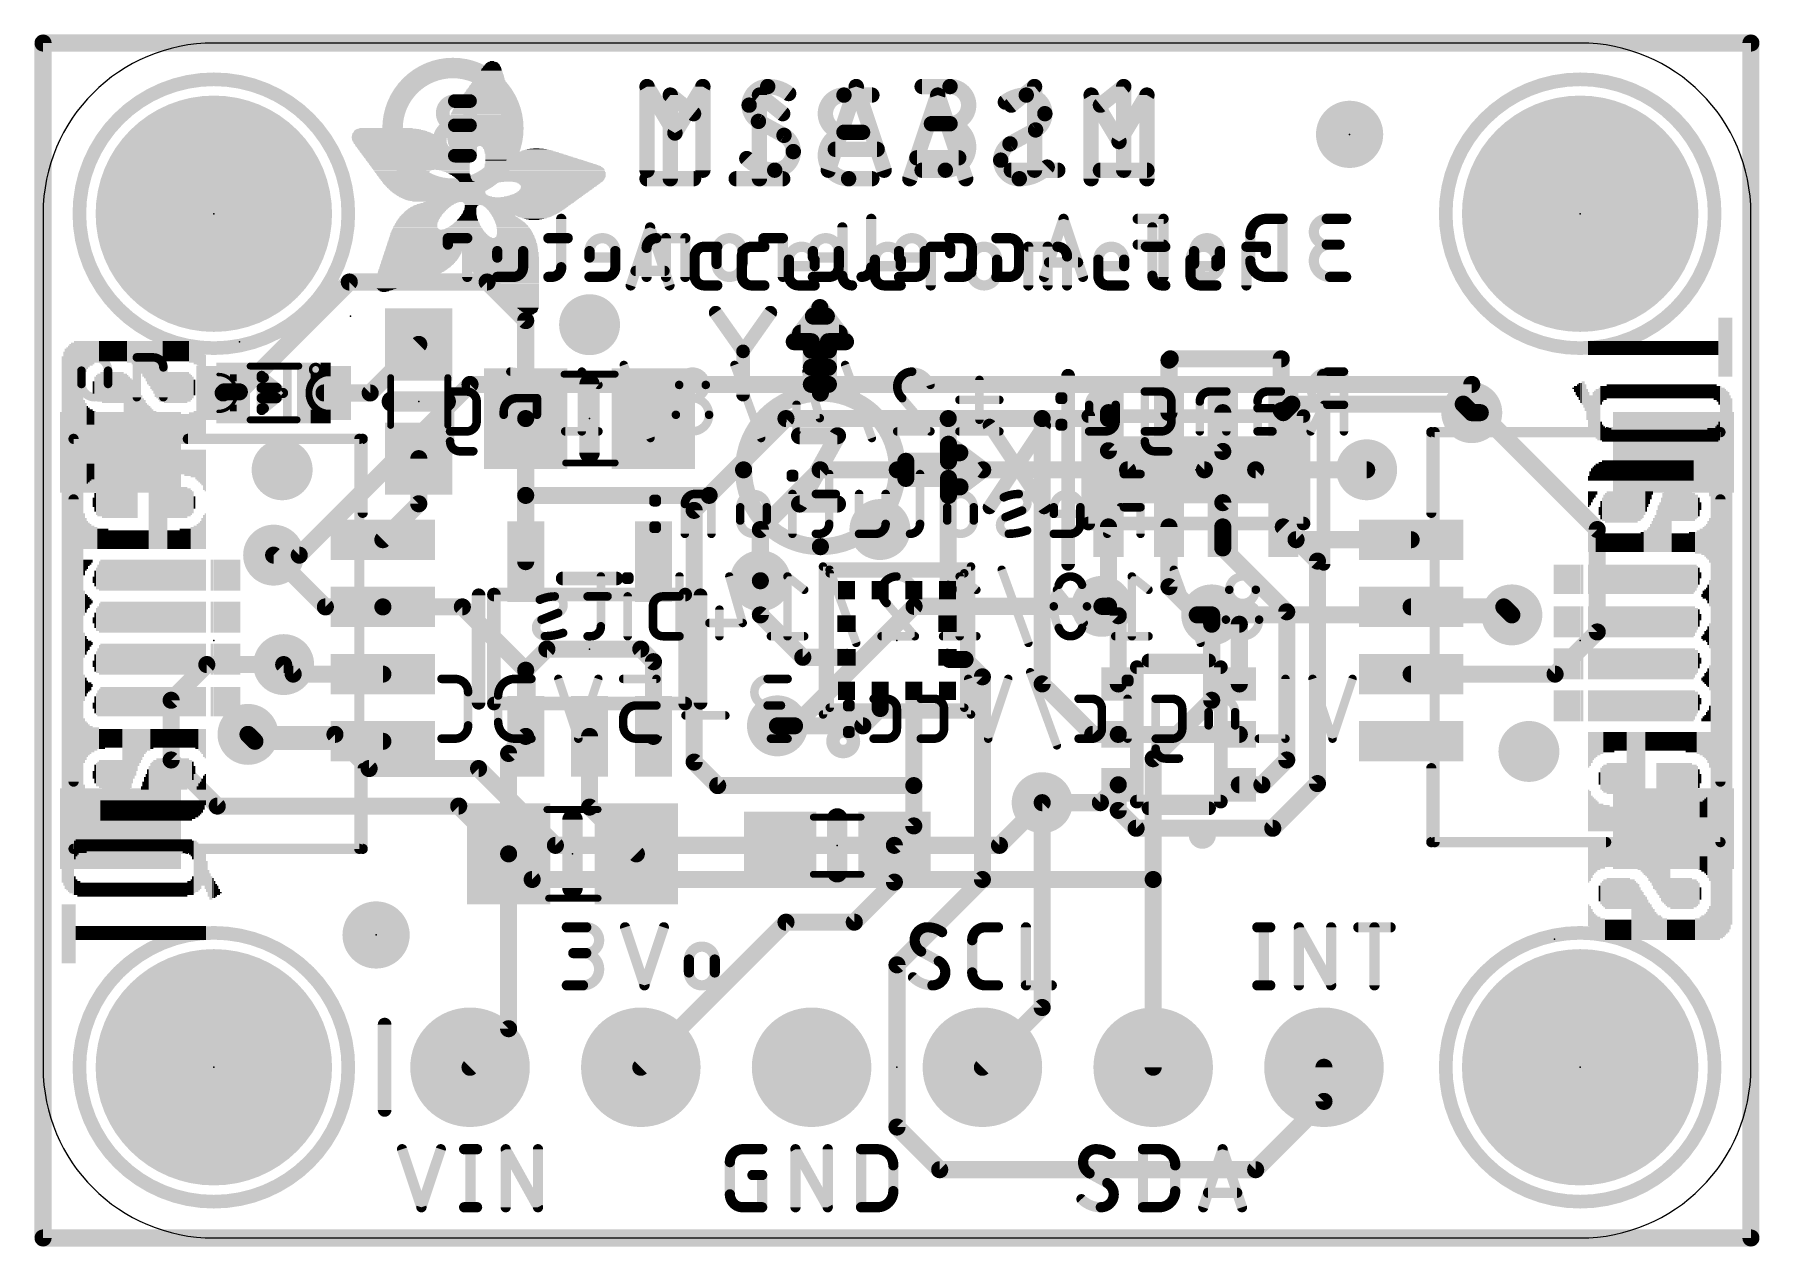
# Model space of a CAD drawing. Extents: x -0.1 to 25.5, y -0.1 to 17.9.
import ezdxf

# ---------------------------------------------------------------- set-up
doc = ezdxf.new("R2010")
doc.units = 0
for name, color, linetype in [('1', 12, 'CONTINUOUS'), ('16', 5, 'CONTINUOUS'), ('17', 110, 'CONTINUOUS'), ('18', 110, 'CONTINUOUS'), ('20', 53, 'CONTINUOUS'), ('21', 40, 'CONTINUOUS'), ('22', 6, 'CONTINUOUS'), ('23', 40, 'CONTINUOUS'), ('24', 6, 'CONTINUOUS'), ('51', 253, 'CONTINUOUS')]:
    doc.layers.add(name, color=color, linetype=linetype)

# ---------------------------------------------------------------- blocks, each defined once
blk = doc.blocks.new('RECT')
blk.add_solid([(-0.5, -0.5), (0.5, -0.5), (-0.5, 0.5), (0.5, 0.5)])
blk = doc.blocks.new('PIE')
at = {"const_width": 0.5}
blk.add_lwpolyline([(0, -0.25, 1), (0, 0.25, 1), (0, -0.25)], format="xyb", dxfattribs=at)
blk = doc.blocks.new('ROUNDP')
at = {"const_width": 0.5}
blk.add_lwpolyline([(0, -0.25, 1), (0, 0.25, 1), (0, -0.25)], format="xyb", dxfattribs=at)
blk = doc.blocks.new('ROUNDV')
at = {"const_width": 0.5}
blk.add_lwpolyline([(0, -0.25, 1), (0, 0.25, 1), (0, -0.25)], format="xyb", dxfattribs=at)

msp = doc.modelspace()

# ---------------------------------------------------------------- linework, layer by layer
at = {"layer": '1', "const_width": 0.254}
for points in [[(0, 17.78), (25.4, 17.78)], [(0, 0), (0, 17.78)], [(25.4, 17.78), (25.4, 0)], [(2.9197, 12.589), (4.5547, 14.224)], [(4.5547, 14.224), (6.604, 14.224)], [(6.604, 14.224), (7.178, 13.65)], [(7.178, 13.65), (7.178, 12.192)], [(4.865, 12.573), (5.588, 13.296)], [(16.745, 13.062), (16.764, 13.081)], [(16.745, 12.28), (16.745, 13.062)], [(16.764, 13.081), (18.415, 13.081)], [(18.415, 13.081), (18.415, 12.31)], [(2.679, 12.573), (2.695, 12.589)], [(2.695, 12.589), (2.9197, 12.589)], [(4.179, 12.573), (4.865, 12.573)], [(7.178, 12.192), (7.178, 11.049)], [(9.906, 11.049), (11.049, 12.192)], [(11.049, 12.192), (13.462, 12.192)], [(13.462, 12.192), (14.859, 12.192)], [(13.462, 9.652), (13.462, 12.192)], [(14.859, 12.192), (15.845, 12.192)], [(14.859, 12.192), (14.859, 8.244)], [(15.845, 12.192), (15.845, 12.28)], [(15.845, 11.714), (15.845, 12.192)], [(17.545, 12.28), (17.545, 11.703)], [(18.415, 12.31), (18.445, 12.28)], [(18.445, 12.28), (18.572, 12.407)], [(21.121, 12.407), (18.572, 12.407)], [(21.248, 12.28), (21.121, 12.407)], [(21.375, 12.28), (21.248, 12.28)], [(23.114, 10.541), (21.375, 12.28)], [(16.129, 11.43), (15.845, 11.714)], [(17.545, 11.703), (17.272, 11.43)], [(5.588, 11.596), (5.588, 10.924)], [(17.272, 11.43), (16.129, 11.43)], [(17.545, 10.941), (18.034, 11.43)], [(18.034, 11.43), (19.685, 11.43)], [(5.588, 10.924), (5.054, 10.39)], [(7.178, 11.049), (7.178, 10.0631)], [(9.906, 11.049), (7.178, 11.049)], [(9.906, 11.049), (9.6832, 10.8262)], [(17.545, 10.58), (17.545, 10.941)], [(9.6832, 10.8262), (9.6832, 7.0808)], [(15.845, 9.405), (15.845, 10.58)], [(16.745, 10.58), (16.745, 9.691)], [(17.545, 10.58), (17.545, 10.268)], [(18.635, 10.39), (18.445, 10.58)], [(18.445, 10.58), (18.953, 10.072)], [(23.114, 9.017), (23.114, 10.541)], [(4.199, 9.39), (3.429, 10.16)], [(17.545, 10.268), (18.4958, 9.3172)], [(20.346, 10.39), (18.635, 10.39)], [(18.953, 10.072), (18.953, 6.761)], [(10.668, 9.271), (10.668, 9.779)], [(13.45, 9.64), (13.462, 9.652)], [(17.165, 9.271), (16.745, 9.691)], [(5.054, 9.39), (4.199, 9.39)], [(5.054, 9.39), (6.236, 9.39)], [(6.236, 9.39), (7.178, 8.448)], [(15.748, 9.398), (15.845, 9.398)], [(15.991, 9.259), (15.845, 9.405)], [(15.845, 9.398), (15.845, 9.405)], [(20.346, 9.39), (21.725, 9.39)], [(21.725, 9.39), (21.844, 9.271)], [(11.299, 8.64), (10.668, 9.271)], [(15.991, 8.243), (15.991, 9.259)], [(17.165, 9.271), (17.38, 9.271)], [(17.38, 9.271), (17.38, 9.132)], [(17.791, 9.132), (17.38, 9.132)], [(17.791, 9.132), (17.791, 8.243)], [(18.4958, 9.3172), (18.4958, 7.112)], [(22.487, 8.39), (23.114, 9.017)], [(7.493, 8.763), (7.178, 8.448)], [(8.89, 8.763), (7.493, 8.763)], [(9.078, 8.575), (8.89, 8.763)], [(11.95, 8.64), (11.299, 8.64)], [(13.45, 8.64), (13.4823, 8.6077)], [(13.4823, 8.6077), (13.7118, 8.6077)], [(13.7118, 8.6077), (13.97, 8.3495)], [(3.7202, 8.39), (3.5786, 8.5316)], [(5.054, 8.39), (3.7202, 8.39)], [(7.178, 8.448), (7.178, 7.4629)], [(9.078, 7.4629), (9.078, 8.575)], [(13.97, 8.3495), (13.97, 5.334)], [(20.346, 8.39), (22.487, 8.39)], [(12.45, 8.14), (12.45, 7.878)], [(12.95, 8.14), (12.95, 6.731)], [(15.61, 7.493), (14.859, 8.244)], [(12.45, 7.878), (12.192, 7.62)], [(12.192, 7.62), (10.922, 7.62)], [(3.151, 7.39), (3.048, 7.493)], [(5.054, 7.39), (3.151, 7.39)], [(7.178, 7.4629), (6.924, 7.2089)], [(8.128, 7.4629), (8.128, 6.411)], [(15.61, 7.493), (15.991, 7.493)], [(15.991, 7.493), (17.791, 7.493)], [(6.924, 7.2089), (6.924, 5.715)], [(9.6832, 7.0808), (10.033, 6.731)], [(18.4958, 7.112), (18.1268, 6.743)], [(10.033, 6.731), (12.95, 6.731)], [(12.95, 6.731), (12.95, 6.131)], [(15.991, 6.743), (15.725, 6.477)], [(15.991, 6.743), (15.9905, 6.7425)], [(15.9905, 6.3615), (15.9905, 6.7425)], [(17.791, 6.743), (18.1268, 6.743)], [(18.953, 6.761), (18.288, 6.096)], [(8.824, 5.715), (8.128, 6.411)], [(15.725, 6.477), (14.859, 6.477)], [(14.859, 6.477), (14.859, 3.429)], [(16.256, 6.096), (15.9905, 6.3615)], [(12.95, 6.131), (12.661, 5.842)], [(18.288, 6.096), (16.256, 6.096)], [(12.661, 5.295), (12.661, 5.842)], [(6.924, 5.715), (6.924, 3.114)], [(12.065, 4.699), (12.661, 5.295)], [(13.97, 5.334), (12.7, 4.064)], [(8.89, 2.54), (11.049, 4.699)], [(11.049, 4.699), (12.065, 4.699)], [(12.7, 4.064), (12.7, 1.651)], [(14.859, 3.429), (13.97, 2.54)], [(6.35, 2.54), (6.924, 3.114)], [(19.05, 2.032), (19.05, 2.54)], [(18.034, 1.016), (19.05, 2.032)], [(12.7, 1.651), (13.335, 1.016)], [(13.335, 1.016), (18.034, 1.016)], [(25.4, 0), (0, 0)]]:
    msp.add_lwpolyline(points, dxfattribs=at)
at = {"layer": '1', "const_width": 0.127}
for points in [[(0, 17.8435, 1), (0, 17.7165)], [(0.0635, 17.78, 1), (-0.0635, 17.78)], [(25.4635, 17.78, 1), (25.3365, 17.78)], [(25.4, 17.7165, 1), (25.4, 17.8435)], [(4.5547, 14.2875, 1), (4.5547, 14.1605)], [(4.5996, 14.1791, 1), (4.5098, 14.2689)], [(6.6489, 14.2689, 1), (6.5591, 14.1791)], [(6.604, 14.1605, 1), (6.604, 14.2875)], [(7.2415, 13.65, 1), (7.1145, 13.65)], [(7.1331, 13.6051, 1), (7.2229, 13.6949)], [(5.6329, 13.2511, 1), (5.5431, 13.3409)], [(16.8085, 13.062, 1), (16.6815, 13.062)], [(16.7001, 13.1069, 1), (16.7899, 13.0171)], [(16.764, 13.1445, 1), (16.764, 13.0175)], [(16.8089, 13.0361, 1), (16.7191, 13.1259)], [(18.4785, 13.081, 1), (18.3515, 13.081)], [(18.415, 13.0175, 1), (18.415, 13.1445)], [(2.6341, 12.6179, 1), (2.7239, 12.5281)], [(2.695, 12.6525, 1), (2.695, 12.5255)], [(2.7399, 12.5441, 1), (2.6501, 12.6339)], [(2.8748, 12.6339, 1), (2.9646, 12.5441)], [(2.9197, 12.5255, 1), (2.9197, 12.6525)], [(4.179, 12.6365, 1), (4.179, 12.5095)], [(4.8201, 12.6179, 1), (4.9099, 12.5281)], [(4.865, 12.5095, 1), (4.865, 12.6365)], [(7.2415, 12.192, 1), (7.1145, 12.192)], [(11.049, 12.2555, 1), (11.049, 12.1285)], [(11.0939, 12.1471, 1), (11.0041, 12.2369)], [(13.462, 12.2555, 1), (13.462, 12.1285)], [(13.5255, 12.192, 1), (13.3985, 12.192)], [(13.462, 12.1285, 1), (13.462, 12.2555)], [(14.859, 12.2555, 1), (14.859, 12.1285)], [(14.9225, 12.192, 1), (14.7955, 12.192)], [(14.859, 12.1285, 1), (14.859, 12.2555)], [(15.9085, 12.28, 1), (15.7815, 12.28)], [(15.9085, 12.192, 1), (15.7815, 12.192)], [(15.845, 12.1285, 1), (15.845, 12.2555)], [(16.6815, 12.28, 1), (16.8085, 12.28)], [(17.6085, 12.28, 1), (17.4815, 12.28)], [(18.4599, 12.3549, 1), (18.3701, 12.2651)], [(18.3515, 12.31, 1), (18.4785, 12.31)], [(18.4001, 12.3249, 1), (18.4899, 12.2351)], [(18.4001, 12.2351, 1), (18.4899, 12.3249)], [(18.572, 12.4705, 1), (18.572, 12.3435)], [(18.6169, 12.3621, 1), (18.5271, 12.4519)], [(21.1659, 12.4519, 1), (21.0761, 12.3621)], [(21.121, 12.3435, 1), (21.121, 12.4705)], [(21.248, 12.3435, 1), (21.248, 12.2165)], [(21.2031, 12.2351, 1), (21.2929, 12.3249)], [(21.4199, 12.3249, 1), (21.3301, 12.2351)], [(21.375, 12.2165, 1), (21.375, 12.3435)], [(7.1145, 12.192, 1), (7.2415, 12.192)], [(15.7815, 12.192, 1), (15.9085, 12.192)], [(15.8899, 11.7589, 1), (15.8001, 11.6691)], [(17.5899, 11.6581, 1), (17.5001, 11.7479)], [(5.6515, 11.596, 1), (5.5245, 11.596)], [(15.7815, 11.714, 1), (15.9085, 11.714)], [(16.129, 11.4935, 1), (16.129, 11.3665)], [(17.272, 11.3665, 1), (17.272, 11.4935)], [(17.4815, 11.703, 1), (17.6085, 11.703)], [(18.034, 11.4935, 1), (18.034, 11.3665)], [(18.0789, 11.3851, 1), (17.9891, 11.4749)], [(19.685, 11.3665, 1), (19.685, 11.4935)], [(16.0841, 11.3851, 1), (16.1739, 11.4749)], [(17.2271, 11.4749, 1), (17.3169, 11.3851)], [(5.6329, 10.8791, 1), (5.5431, 10.9689)], [(7.2415, 11.049, 1), (7.1145, 11.049)], [(7.178, 11.1125, 1), (7.178, 10.9855)], [(7.1145, 11.049, 1), (7.2415, 11.049)], [(9.8611, 11.0939, 1), (9.9509, 11.0041)], [(9.9509, 11.0041, 1), (9.8611, 11.0939)], [(9.906, 10.9855, 1), (9.906, 11.1125)], [(17.6085, 10.941, 1), (17.4815, 10.941)], [(17.5001, 10.9859, 1), (17.5899, 10.8961)], [(5.5245, 10.924, 1), (5.6515, 10.924)], [(9.7467, 10.8262, 1), (9.6197, 10.8262)], [(9.6383, 10.8711, 1), (9.7281, 10.7813)], [(15.9085, 10.58, 1), (15.7815, 10.58)], [(16.8085, 10.58, 1), (16.6815, 10.58)], [(17.6085, 10.58, 1), (17.4815, 10.58)], [(17.4815, 10.58, 1), (17.6085, 10.58)], [(18.4899, 10.6249, 1), (18.4001, 10.5351)], [(18.4899, 10.6249, 1), (18.4001, 10.5351)], [(23.1775, 10.541, 1), (23.0505, 10.541)], [(23.0691, 10.4961, 1), (23.1589, 10.5859)], [(3.4739, 10.2049, 1), (3.3841, 10.1151)], [(5.0091, 10.4349, 1), (5.0989, 10.3451)], [(17.5899, 10.3129, 1), (17.5001, 10.2231)], [(17.4815, 10.268, 1), (17.6085, 10.268)], [(18.635, 10.4535, 1), (18.635, 10.3265)], [(18.5901, 10.3451, 1), (18.6799, 10.4349)], [(20.346, 10.3265, 1), (20.346, 10.4535)], [(7.1145, 10.0631, 1), (7.2415, 10.0631)], [(19.0165, 10.072, 1), (18.8895, 10.072)], [(18.9081, 10.0271, 1), (18.9979, 10.1169)], [(10.7315, 9.779, 1), (10.6045, 9.779)], [(13.5069, 9.6071, 1), (13.4171, 9.6969)], [(16.7899, 9.7359, 1), (16.7001, 9.6461)], [(16.6815, 9.691, 1), (16.8085, 9.691)], [(4.199, 9.4535, 1), (4.199, 9.3265)], [(4.1541, 9.3451, 1), (4.2439, 9.4349)], [(5.054, 9.4535, 1), (5.054, 9.3265)], [(5.054, 9.3265, 1), (5.054, 9.4535)], [(6.2809, 9.4349, 1), (6.1911, 9.3451)], [(6.236, 9.3265, 1), (6.236, 9.4535)], [(13.4051, 9.6849, 1), (13.4949, 9.5951)], [(13.3985, 9.652, 1), (13.5255, 9.652)], [(15.748, 9.4615, 1), (15.748, 9.3345)], [(15.8899, 9.4499, 1), (15.8001, 9.3601)], [(15.9085, 9.405, 1), (15.7815, 9.405)], [(15.845, 9.3345, 1), (15.845, 9.4615)], [(20.346, 9.4535, 1), (20.346, 9.3265)], [(21.7699, 9.4349, 1), (21.6801, 9.3451)], [(21.725, 9.3265, 1), (21.725, 9.4535)], [(10.7129, 9.3159, 1), (10.6231, 9.2261)], [(10.6045, 9.271, 1), (10.7315, 9.271)], [(15.7815, 9.405, 1), (15.9085, 9.405)], [(15.7815, 9.398, 1), (15.9085, 9.398)], [(16.0545, 9.259, 1), (15.9275, 9.259)], [(15.9461, 9.2141, 1), (16.0359, 9.3039)], [(17.165, 9.3345, 1), (17.165, 9.2075)], [(17.1201, 9.2261, 1), (17.2099, 9.3159)], [(17.4435, 9.271, 1), (17.3165, 9.271)], [(17.38, 9.1955, 1), (17.38, 9.0685)], [(17.38, 9.2075, 1), (17.38, 9.3345)], [(17.8545, 9.132, 1), (17.7275, 9.132)], [(17.791, 9.0685, 1), (17.791, 9.1955)], [(18.5593, 9.3172, 1), (18.4323, 9.3172)], [(18.4509, 9.2723, 1), (18.5407, 9.3621)], [(21.7991, 9.2261, 1), (21.8889, 9.3159)], [(17.3165, 9.132, 1), (17.4435, 9.132)], [(23.0505, 9.017, 1), (23.1775, 9.017)], [(23.1589, 8.9721, 1), (23.0691, 9.0619)], [(7.493, 8.8265, 1), (7.493, 8.6995)], [(7.5379, 8.7181, 1), (7.4481, 8.8079)], [(8.9349, 8.8079, 1), (8.8451, 8.7181)], [(8.89, 8.6995, 1), (8.89, 8.8265)], [(11.299, 8.7035, 1), (11.299, 8.5765)], [(11.2541, 8.5951, 1), (11.3439, 8.6849)], [(11.95, 8.5765, 1), (11.95, 8.7035)], [(13.4949, 8.6849, 1), (13.4051, 8.5951)], [(13.4823, 8.6712, 1), (13.4823, 8.5442)], [(13.7567, 8.6526, 1), (13.6669, 8.5628)], [(13.7118, 8.5442, 1), (13.7118, 8.6712)], [(3.6235, 8.5765, 1), (3.5337, 8.4867)], [(3.7202, 8.4535, 1), (3.7202, 8.3265)], [(3.6753, 8.3451, 1), (3.7651, 8.4349)], [(5.054, 8.3265, 1), (5.054, 8.4535)], [(7.2415, 8.448, 1), (7.1145, 8.448)], [(7.1331, 8.4929, 1), (7.2229, 8.4031)], [(7.1331, 8.4031, 1), (7.2229, 8.4929)], [(9.1415, 8.575, 1), (9.0145, 8.575)], [(9.0331, 8.5301, 1), (9.1229, 8.6199)], [(13.4374, 8.5628, 1), (13.5272, 8.6526)], [(14.0335, 8.3495, 1), (13.9065, 8.3495)], [(20.346, 8.4535, 1), (20.346, 8.3265)], [(22.4421, 8.4349, 1), (22.5319, 8.3451)], [(22.487, 8.3265, 1), (22.487, 8.4535)], [(12.5135, 8.14, 1), (12.3865, 8.14)], [(13.0135, 8.14, 1), (12.8865, 8.14)], [(13.9251, 8.3046, 1), (14.0149, 8.3944)], [(14.9039, 8.2889, 1), (14.8141, 8.1991)], [(14.7955, 8.244, 1), (14.9225, 8.244)], [(15.9275, 8.243, 1), (16.0545, 8.243)], [(17.7275, 8.243, 1), (17.8545, 8.243)], [(12.4949, 7.8331, 1), (12.4051, 7.9229)], [(10.922, 7.6835, 1), (10.922, 7.5565)], [(12.1471, 7.6649, 1), (12.2369, 7.5751)], [(12.192, 7.5565, 1), (12.192, 7.6835)], [(12.3865, 7.878, 1), (12.5135, 7.878)], [(3.0929, 7.5379, 1), (3.0031, 7.4481)], [(3.151, 7.4535, 1), (3.151, 7.3265)], [(3.1061, 7.3451, 1), (3.1959, 7.4349)], [(5.054, 7.3265, 1), (5.054, 7.4535)], [(7.1145, 7.4629, 1), (7.2415, 7.4629)], [(7.2229, 7.418, 1), (7.1331, 7.5078)], [(8.1915, 7.4629, 1), (8.0645, 7.4629)], [(9.0145, 7.4629, 1), (9.1415, 7.4629)], [(15.61, 7.5565, 1), (15.61, 7.4295)], [(15.5651, 7.4481, 1), (15.6549, 7.5379)], [(15.991, 7.5565, 1), (15.991, 7.4295)], [(15.991, 7.4295, 1), (15.991, 7.5565)], [(17.791, 7.4295, 1), (17.791, 7.5565)], [(6.9875, 7.2089, 1), (6.8605, 7.2089)], [(6.8791, 7.2538, 1), (6.9689, 7.164)], [(9.7281, 7.1257, 1), (9.6383, 7.0359)], [(18.5407, 7.0671, 1), (18.4509, 7.1569)], [(9.6197, 7.0808, 1), (9.7467, 7.0808)], [(18.4323, 7.112, 1), (18.5593, 7.112)], [(10.033, 6.7945, 1), (10.033, 6.6675)], [(9.9881, 6.6861, 1), (10.0779, 6.7759)], [(13.0135, 6.731, 1), (12.8865, 6.731)], [(12.8865, 6.731, 1), (13.0135, 6.731)], [(12.95, 6.6675, 1), (12.95, 6.7945)], [(16.054, 6.7425, 1), (15.927, 6.7425)], [(15.9456, 6.7874, 1), (16.0354, 6.6976)], [(16.0359, 6.6981, 1), (15.9461, 6.7879)], [(16.0359, 6.6981, 1), (15.9461, 6.7879)], [(17.791, 6.8065, 1), (17.791, 6.6795)], [(18.0819, 6.7879, 1), (18.1717, 6.6981)], [(18.1268, 6.6795, 1), (18.1268, 6.8065)], [(18.8895, 6.761, 1), (19.0165, 6.761)], [(18.9979, 6.7161, 1), (18.9081, 6.8059)], [(8.1729, 6.4559, 1), (8.0831, 6.3661)], [(8.0645, 6.411, 1), (8.1915, 6.411)], [(14.859, 6.5405, 1), (14.859, 6.4135)], [(14.9225, 6.477, 1), (14.7955, 6.477)], [(15.6801, 6.5219, 1), (15.7699, 6.4321)], [(15.725, 6.4135, 1), (15.725, 6.5405)], [(16.0354, 6.4064, 1), (15.9456, 6.3166)], [(15.927, 6.3615, 1), (16.054, 6.3615)], [(12.8865, 6.131, 1), (13.0135, 6.131)], [(12.9949, 6.0861, 1), (12.9051, 6.1759)], [(16.256, 6.1595, 1), (16.256, 6.0325)], [(16.2111, 6.0511, 1), (16.3009, 6.1409)], [(18.2431, 6.1409, 1), (18.3329, 6.0511)], [(18.288, 6.0325, 1), (18.288, 6.1595)], [(12.7245, 5.842, 1), (12.5975, 5.842)], [(12.6161, 5.8869, 1), (12.7059, 5.7971)], [(6.9875, 5.715, 1), (6.8605, 5.715)], [(6.8605, 5.715, 1), (6.9875, 5.715)], [(8.7791, 5.6701, 1), (8.8689, 5.7599)], [(12.7059, 5.2501, 1), (12.6161, 5.3399)], [(13.9065, 5.334, 1), (14.0335, 5.334)], [(14.0149, 5.2891, 1), (13.9251, 5.3789)], [(12.5975, 5.295, 1), (12.7245, 5.295)], [(11.049, 4.7625, 1), (11.049, 4.6355)], [(11.0939, 4.6541, 1), (11.0041, 4.7439)], [(12.0201, 4.7439, 1), (12.1099, 4.6541)], [(12.065, 4.6355, 1), (12.065, 4.7625)], [(12.7635, 4.064, 1), (12.6365, 4.064)], [(12.6551, 4.1089, 1), (12.7449, 4.0191)], [(14.7955, 3.429, 1), (14.9225, 3.429)], [(14.9039, 3.3841, 1), (14.8141, 3.4739)], [(6.8605, 3.114, 1), (6.9875, 3.114)], [(6.9689, 3.0691, 1), (6.8791, 3.1589)], [(6.3051, 2.5849, 1), (6.3949, 2.4951)], [(8.8451, 2.5849, 1), (8.9349, 2.4951)], [(13.9251, 2.5849, 1), (14.0149, 2.4951)], [(19.1135, 2.54, 1), (18.9865, 2.54)], [(18.9865, 2.032, 1), (19.1135, 2.032)], [(19.0949, 1.9871, 1), (19.0051, 2.0769)], [(12.7449, 1.6959, 1), (12.6551, 1.6061)], [(12.6365, 1.651, 1), (12.7635, 1.651)], [(13.335, 1.0795, 1), (13.335, 0.9525)], [(13.2901, 0.9711, 1), (13.3799, 1.0609)], [(17.9891, 1.0609, 1), (18.0789, 0.9711)], [(18.034, 0.9525, 1), (18.034, 1.0795)], [(0, 0.0635, 1), (0, -0.0635)], [(-0.0635, 0, 1), (0.0635, 0)], [(25.3365, 0, 1), (25.4635, 0)], [(25.4, -0.0635, 1), (25.4, 0.0635)]]:
    msp.add_lwpolyline(points, format="xyb", dxfattribs=at)
at = {"layer": '16', "const_width": 0.254}
for points in [[(0, 17.78), (25.4, 17.78)], [(0, 0), (0, 17.78)], [(25.4, 17.78), (25.4, 0)], [(6.35, 12.7), (3.81, 10.16)], [(21.248, 12.7), (6.35, 12.7)], [(21.248, 12.28), (21.248, 12.7)], [(11.557, 11.43), (10.668, 10.541)], [(19.685, 11.43), (11.557, 11.43)], [(10.668, 10.541), (10.668, 9.779)], [(3.81, 10.16), (3.429, 10.16)], [(12.954, 9.398), (11.176, 7.62)], [(12.954, 9.398), (15.748, 9.398)], [(21.844, 9.271), (17.38, 9.271)], [(17.38, 9.271), (17.38, 8.001)], [(2.4356, 8.5316), (1.905, 8.001)], [(3.5786, 8.5316), (2.4356, 8.5316)], [(1.905, 8.001), (1.905, 7.112)], [(17.38, 8.001), (16.51, 7.131)], [(10.922, 7.62), (11.176, 7.62)], [(3.048, 7.493), (4.3412, 7.493)], [(4.3412, 7.493), (4.8492, 6.985)], [(1.905, 7.112), (2.5908, 6.4262)], [(16.51, 7.131), (16.51, 5.334)], [(6.477, 6.985), (4.8492, 6.985)], [(7.62, 5.842), (6.477, 6.985)], [(2.5908, 6.4262), (6.1819, 6.4262)], [(6.1819, 6.4262), (7.2741, 5.334)], [(14.224, 5.842), (14.859, 6.477)], [(14.224, 5.842), (7.62, 5.842)], [(7.2741, 5.334), (16.51, 5.334)], [(16.51, 5.334), (16.51, 2.54)], [(25.4, 0), (0, 0)]]:
    msp.add_lwpolyline(points, dxfattribs=at)
at = {"layer": '16', "const_width": 0.127}
for points in [[(0, 17.8435, 1), (0, 17.7165)], [(0.0635, 17.78, 1), (-0.0635, 17.78)], [(25.4635, 17.78, 1), (25.3365, 17.78)], [(25.4, 17.7165, 1), (25.4, 17.8435)], [(6.35, 12.7635, 1), (6.35, 12.6365)], [(21.248, 12.6365, 1), (21.248, 12.7635)], [(6.3949, 12.6551, 1), (6.3051, 12.7449)], [(21.3115, 12.7, 1), (21.1845, 12.7)], [(21.1845, 12.28, 1), (21.3115, 12.28)], [(11.557, 11.4935, 1), (11.557, 11.3665)], [(11.6019, 11.3851, 1), (11.5121, 11.4749)], [(19.685, 11.3665, 1), (19.685, 11.4935)], [(10.7315, 10.541, 1), (10.6045, 10.541)], [(10.6231, 10.5859, 1), (10.7129, 10.4961)], [(3.429, 10.2235, 1), (3.429, 10.0965)], [(3.7651, 10.2049, 1), (3.8549, 10.1151)], [(3.81, 10.0965, 1), (3.81, 10.2235)], [(10.6045, 9.779, 1), (10.7315, 9.779)], [(12.954, 9.4615, 1), (12.954, 9.3345)], [(12.9989, 9.3531, 1), (12.9091, 9.4429)], [(15.748, 9.3345, 1), (15.748, 9.4615)], [(17.38, 9.3345, 1), (17.38, 9.2075)], [(17.4435, 9.271, 1), (17.3165, 9.271)], [(21.844, 9.2075, 1), (21.844, 9.3345)], [(2.4356, 8.5951, 1), (2.4356, 8.4681)], [(2.4805, 8.4867, 1), (2.3907, 8.5765)], [(3.5786, 8.4681, 1), (3.5786, 8.5951)], [(1.9685, 8.001, 1), (1.8415, 8.001)], [(1.8601, 8.0459, 1), (1.9499, 7.9561)], [(17.3165, 8.001, 1), (17.4435, 8.001)], [(17.4249, 7.9561, 1), (17.3351, 8.0459)], [(10.922, 7.6835, 1), (10.922, 7.5565)], [(11.1311, 7.6649, 1), (11.2209, 7.5751)], [(11.176, 7.5565, 1), (11.176, 7.6835)], [(3.048, 7.5565, 1), (3.048, 7.4295)], [(4.3861, 7.5379, 1), (4.2963, 7.4481)], [(4.3412, 7.4295, 1), (4.3412, 7.5565)], [(1.9499, 7.1569, 1), (1.8601, 7.0671)], [(16.5735, 7.131, 1), (16.4465, 7.131)], [(16.4651, 7.1759, 1), (16.5549, 7.0861)], [(1.8415, 7.112, 1), (1.9685, 7.112)], [(4.8492, 7.0485, 1), (4.8492, 6.9215)], [(4.8043, 6.9401, 1), (4.8941, 7.0299)], [(6.5219, 7.0299, 1), (6.4321, 6.9401)], [(6.477, 6.9215, 1), (6.477, 7.0485)], [(2.5908, 6.4897, 1), (2.5908, 6.3627)], [(2.5459, 6.3813, 1), (2.6357, 6.4711)], [(6.2268, 6.4711, 1), (6.137, 6.3813)], [(6.1819, 6.3627, 1), (6.1819, 6.4897)], [(14.9039, 6.4321, 1), (14.8141, 6.5219)], [(7.62, 5.9055, 1), (7.62, 5.7785)], [(7.5751, 5.7971, 1), (7.6649, 5.8869)], [(14.1791, 5.8869, 1), (14.2689, 5.7971)], [(14.224, 5.7785, 1), (14.224, 5.9055)], [(7.2741, 5.3975, 1), (7.2741, 5.2705)], [(7.2292, 5.2891, 1), (7.319, 5.3789)], [(16.5735, 5.334, 1), (16.4465, 5.334)], [(16.4465, 5.334, 1), (16.5735, 5.334)], [(16.51, 5.2705, 1), (16.51, 5.3975)], [(16.4465, 2.54, 1), (16.5735, 2.54)], [(0, 0.0635, 1), (0, -0.0635)], [(-0.0635, 0, 1), (0.0635, 0)], [(25.3365, 0, 1), (25.4635, 0)], [(25.4, -0.0635, 1), (25.4, 0.0635)]]:
    msp.add_lwpolyline(points, format="xyb", dxfattribs=at)
at = {"layer": '20'}
for p, q in [((22.86, 17.78), (2.54, 17.78)), ((0, 15.24), (0, 2.54)), ((25.4, 2.54), (25.4, 15.24)), ((2.54, 0), (22.86, 0))]:
    msp.add_line(p, q, dxfattribs=at)
for centre, start, end in [((2.54, 15.24), 90, 180), ((22.86, 15.24), 0, 90), ((2.54, 2.54), 180, 270), ((22.86, 2.54), 270, 0)]:
    msp.add_arc(centre, 2.54, start, end, dxfattribs=at)
at = {"layer": '21'}
for points, const_width in [([(2.54, 13.24, 1), (2.54, 17.24, 1), (2.54, 13.24)], 0.2032), ([(9.0319, 17.1617, 1), (8.9339, 17.1029)], 0.1143), ([(9.0401, 17.1323, 1), (8.9258, 17.1323)], 0.1143), ([(9.8698, 17.1323, 1), (9.7555, 17.1323)], 0.1143), ([(9.8617, 17.1029, 1), (9.7636, 17.1617)], 0.1143), ([(10.7775, 17.1323, 0.4142), (10.5009, 16.8557)], 0.2286), ([(11.0886, 17.0286, 0.1623), (10.7775, 17.1323)], 0.2286), ([(10.7775, 17.1894, 1), (10.7775, 17.0752)], 0.1143), ([(10.7775, 17.0751, 1), (10.7775, 17.1894)], 0.1143), ([(12.1479, 17.1504, 1), (12.0395, 17.1142)], 0.1143), ([(12.1479, 17.1142, 1), (12.0395, 17.1504)], 0.1143), ([(13.0739, 17.1895, 1), (13.0739, 17.0752)], 0.1143), ([(13.4888, 16.5791, 1), (13.4888, 17.1323)], 0.2286), ([(13.4888, 17.1895, 1), (13.4888, 17.0752)], 0.1143), ([(13.4888, 17.0752, 1), (13.4888, 17.1895)], 0.1143), ([(14.8026, 17.1323, 1), (14.6883, 17.1323)], 0.1143), ([(14.7812, 17.0877, 1), (14.7098, 17.1769)], 0.1143), ([(16.1285, 17.1323, 1), (16.0142, 17.1323)], 0.1143), ([(16.1071, 17.0877, 1), (16.0357, 17.1769)], 0.1143), ([(22.86, 13.24, 1), (22.86, 17.24, 1), (22.86, 13.24)], 0.2032), ([(10.5009, 16.8557, 0.2656), (10.6392, 16.6137)], 0.2286), ([(10.5581, 16.8557, 1), (10.4438, 16.8557)], 0.1143), ([(11.0543, 16.9829, 1), (11.1229, 17.0743)], 0.1143), ([(14.3641, 16.9003, 1), (14.4355, 16.8111)], 0.1143), ([(15.6899, 16.9003, 1), (15.7613, 16.8111)], 0.1143), ([(10.4438, 16.8557, 1), (10.5581, 16.8557)], 0.1143), ([(10.6666, 16.6639, 1), (10.6118, 16.5635)], 0.1143), ([(10.6102, 16.5645, 1), (10.6682, 16.663)], 0.1143), ([(13.2122, 16.6363, 1), (13.2122, 16.522)], 0.1143), ([(13.4196, 15.8877, 1), (13.4196, 16.5791)], 0.2286), ([(13.4196, 16.6363, 1), (13.4196, 16.522)], 0.1143), ([(13.4888, 16.6363, 1), (13.4888, 16.522)], 0.1143), ([(13.4888, 16.522, 1), (13.4888, 16.6363)], 0.1143), ([(9.3488, 16.4703, 1), (9.4468, 16.4114)], 0.1143), ([(9.3488, 16.4114, 1), (9.4468, 16.4703)], 0.1143), ([(11.1578, 16.1643, 0.2656), (11.0195, 16.4063)], 0.2286), ([(11.0485, 16.4555, 1), (10.9905, 16.357)], 0.1143), ([(10.9921, 16.3561, 1), (11.0469, 16.4565)], 0.1143), ([(10.4663, 16.0606, 0.2), (10.8812, 15.8877)], 0.2286), ([(10.5069, 16.1008, 1), (10.4258, 16.0203)], 0.1143), ([(10.8812, 15.8877, 0.4142), (11.1578, 16.1643)], 0.2286), ([(11.2149, 16.1643, 1), (11.1006, 16.1643)], 0.1143), ([(11.1006, 16.1643, 1), (11.2149, 16.1643)], 0.1143), ([(11.7826, 16.256, 1), (11.7826, 16.1417)], 0.1143), ([(12.4049, 16.1417, 1), (12.4049, 16.256)], 0.1143), ([(8.9258, 15.8877, 1), (9.0401, 15.8877)], 0.1143), ([(9.7555, 15.8877, 1), (9.8698, 15.8877)], 0.1143), ([(10.8812, 15.9448, 1), (10.8812, 15.8305)], 0.1143), ([(10.8812, 15.8306, 1), (10.8812, 15.9448)], 0.1143), ([(11.6246, 15.9058, 1), (11.7331, 15.8696)], 0.1143), ([(12.4544, 15.8696, 1), (12.5628, 15.9058)], 0.1143), ([(13.0739, 15.9449, 1), (13.0739, 15.8306)], 0.1143), ([(13.4196, 15.9449, 1), (13.4196, 15.8306)], 0.1143), ([(13.4196, 15.8306, 1), (13.4196, 15.9449)], 0.1143), ([(14.3998, 15.9449, 1), (14.3998, 15.8306)], 0.1143), ([(14.6883, 15.8877, 1), (14.8026, 15.8877)], 0.1143), ([(15.0912, 15.8306, 1), (15.0912, 15.9449)], 0.1143), ([(15.7256, 15.9449, 1), (15.7256, 15.8306)], 0.1143), ([(16.0142, 15.8877, 1), (16.1285, 15.8877)], 0.1143), ([(16.4171, 15.8306, 1), (16.4171, 15.9449)], 0.1143), ([(9.064, 15.0488, 1), (8.9917, 15.0248)], 0.0762), ([(9.064, 15.0248, 1), (8.9917, 15.0488)], 0.0762), ([(11.9259, 15.0368, 1), (11.8497, 15.0368)], 0.0762), ([(16.5359, 15.0368, 1), (16.4597, 15.0368)], 0.0762), ([(9.8349, 14.7489, 0.4142), (9.6909, 14.605)], 0.1524), ([(9.729, 14.605, 1), (9.6528, 14.605)], 0.0762), ([(9.6528, 14.605, 1), (9.729, 14.605)], 0.0762), ([(9.8349, 14.787, 1), (9.8349, 14.7108)], 0.0762), ([(9.8349, 14.7108, 1), (9.8349, 14.787)], 0.0762), ([(10.0268, 14.7108, 1), (10.0268, 14.787)], 0.0762), ([(10.5359, 14.7489, 0.4142), (10.392, 14.605)], 0.1524), ([(10.4301, 14.605, 1), (10.3539, 14.605)], 0.0762), ([(10.3539, 14.605, 1), (10.4301, 14.605)], 0.0762), ([(10.5359, 14.787, 1), (10.5359, 14.7108)], 0.0762), ([(10.5359, 14.7108, 1), (10.5359, 14.787)], 0.0762), ([(10.7278, 14.7108, 1), (10.7278, 14.787)], 0.0762), ([(11.4753, 14.557, 1), (11.0915, 14.557)], 0.1524), ([(11.1296, 14.557, 1), (11.0534, 14.557)], 0.0762), ([(11.5134, 14.557, 1), (11.4372, 14.557)], 0.0762), ([(12.7554, 14.557, 1), (12.3716, 14.557)], 0.1524), ([(12.4097, 14.557, 1), (12.3335, 14.557)], 0.0762), ([(12.7936, 14.557, 1), (12.7174, 14.557)], 0.0762), ([(13.2403, 14.7489, 1), (13.1641, 14.7489)], 0.0762), ([(13.2022, 14.787, 1), (13.2022, 14.7108)], 0.0762), ([(13.5282, 14.7489, 1), (13.452, 14.7489)], 0.0762), ([(13.452, 14.653, 1), (13.5282, 14.653)], 0.0762), ([(13.4901, 14.7108, 1), (13.4901, 14.787)], 0.0762), ([(14.188, 14.557, 1), (13.8042, 14.557)], 0.1524), ([(13.8423, 14.557, 1), (13.7661, 14.557)], 0.0762), ([(14.2261, 14.557, 1), (14.1499, 14.557)], 0.0762), ([(14.6912, 14.7489, 1), (14.615, 14.7489)], 0.0762), ([(14.6531, 14.787, 1), (14.6531, 14.7108)], 0.0762), ([(14.9791, 14.7489, 1), (14.9029, 14.7489)], 0.0762), ([(15.2288, 14.605, 0.4142), (15.0849, 14.7489)], 0.1524), ([(15.0849, 14.787, 1), (15.0849, 14.7108)], 0.0762), ([(15.0849, 14.7108, 1), (15.0849, 14.787)], 0.0762), ([(15.2669, 14.605, 1), (15.1907, 14.605)], 0.0762), ([(15.1907, 14.605, 1), (15.2669, 14.605)], 0.0762), ([(16.0778, 14.557, 1), (15.6939, 14.557)], 0.1524), ([(15.732, 14.557, 1), (15.6558, 14.557)], 0.0762), ([(16.1159, 14.557, 1), (16.0397, 14.557)], 0.0762), ([(16.4018, 14.787, 1), (16.4018, 14.7108)], 0.0762), ([(16.6897, 14.7108, 1), (16.6897, 14.787)], 0.0762), ([(17.4494, 14.557, 1), (17.0655, 14.557)], 0.1524), ([(17.1036, 14.557, 1), (17.0274, 14.557)], 0.0762), ([(17.4875, 14.557, 1), (17.4113, 14.557)], 0.0762), ([(17.9342, 14.7489, 1), (17.858, 14.7489)], 0.0762), ([(17.8961, 14.787, 1), (17.8961, 14.7108)], 0.0762), ([(18.2221, 14.7489, 1), (18.1459, 14.7489)], 0.0762), ([(18.1459, 14.653, 1), (18.2221, 14.653)], 0.0762), ([(18.184, 14.7108, 1), (18.184, 14.787)], 0.0762), ([(8.812, 14.4272, 1), (8.812, 14.351)], 0.0762), ([(9.2438, 14.351, 1), (9.2438, 14.4272)], 0.0762), ([(9.6909, 14.3171, 0.4142), (9.8349, 14.1732)], 0.1524), ([(9.729, 14.3171, 1), (9.6528, 14.3171)], 0.0762), ([(10.392, 14.3171, 0.4142), (10.5359, 14.1732)], 0.1524), ([(10.4301, 14.3171, 1), (10.3539, 14.3171)], 0.0762), ([(11.0534, 14.557, 1), (11.1296, 14.557)], 0.0762), ([(11.0915, 14.4992, 1), (11.0915, 14.423)], 0.0762), ([(11.0915, 14.3171, 0.4142), (11.2354, 14.1732)], 0.1524), ([(11.1296, 14.3171, 1), (11.0534, 14.3171)], 0.0762), ([(11.4372, 14.557, 1), (11.5134, 14.557)], 0.0762), ([(11.4372, 14.4611, 1), (11.5134, 14.4611)], 0.0762), ([(11.4753, 14.423, 1), (11.4753, 14.4992)], 0.0762), ([(11.8878, 14.3171, 0.4142), (12.0318, 14.1732)], 0.1524), ([(11.9259, 14.3171, 1), (11.8497, 14.3171)], 0.0762), ([(12.3335, 14.557, 1), (12.4097, 14.557)], 0.0762), ([(12.3716, 14.4992, 1), (12.3716, 14.423)], 0.0762), ([(12.3716, 14.3171, 0.4142), (12.5156, 14.1732)], 0.1524), ([(12.4097, 14.3171, 1), (12.3335, 14.3171)], 0.0762), ([(12.7173, 14.557, 1), (12.7935, 14.557)], 0.0762), ([(12.7174, 14.4611, 1), (12.7936, 14.4611)], 0.0762), ([(12.7555, 14.423, 1), (12.7555, 14.4992)], 0.0762), ([(13.7661, 14.557, 1), (13.8423, 14.557)], 0.0762), ([(13.8042, 14.3651, 1), (14.188, 14.3651)], 0.1524), ([(13.8423, 14.3651, 1), (13.7661, 14.3651)], 0.0762), ([(13.7661, 14.3651, 1), (13.8423, 14.3651)], 0.0762), ([(14.1499, 14.557, 1), (14.2261, 14.557)], 0.0762), ([(14.2261, 14.3651, 1), (14.1499, 14.3651)], 0.0762), ([(14.1499, 14.3651, 1), (14.2261, 14.3651)], 0.0762), ([(15.6558, 14.557, 1), (15.732, 14.557)], 0.0762), ([(15.6939, 14.4992, 1), (15.6939, 14.423)], 0.0762), ([(15.6939, 14.3171, 0.4142), (15.8379, 14.1732)], 0.1524), ([(15.732, 14.3171, 1), (15.6558, 14.3171)], 0.0762), ([(16.0397, 14.557, 1), (16.1159, 14.557)], 0.0762), ([(16.0397, 14.4611, 1), (16.1159, 14.4611)], 0.0762), ([(16.0778, 14.423, 1), (16.0778, 14.4992)], 0.0762), ([(16.4978, 14.3171, 0.4142), (16.6417, 14.1732)], 0.1524), ([(16.5359, 14.3171, 1), (16.4597, 14.3171)], 0.0762), ([(17.0274, 14.557, 1), (17.1036, 14.557)], 0.0762), ([(17.0655, 14.4992, 1), (17.0655, 14.423)], 0.0762), ([(17.0655, 14.3171, 0.4142), (17.2095, 14.1732)], 0.1524), ([(17.1036, 14.3171, 1), (17.0274, 14.3171)], 0.0762), ([(17.4113, 14.557, 1), (17.4875, 14.557)], 0.0762), ([(17.4113, 14.4611, 1), (17.4875, 14.4611)], 0.0762), ([(17.4494, 14.423, 1), (17.4494, 14.4992)], 0.0762), ([(8.7039, 14.1852, 1), (8.7762, 14.1612)], 0.0762), ([(9.2796, 14.1612, 1), (9.3519, 14.1852)], 0.0762), ([(9.6528, 14.3171, 1), (9.729, 14.3171)], 0.0762), ([(9.8349, 14.2113, 1), (9.8349, 14.1351)], 0.0762), ([(9.8349, 14.1351, 1), (9.8349, 14.2113)], 0.0762), ([(10.0268, 14.1351, 1), (10.0268, 14.2113)], 0.0762), ([(10.3539, 14.3171, 1), (10.4301, 14.3171)], 0.0762), ([(10.5359, 14.2113, 1), (10.5359, 14.1351)], 0.0762), ([(10.5359, 14.1351, 1), (10.5359, 14.2113)], 0.0762), ([(10.7278, 14.1351, 1), (10.7278, 14.2113)], 0.0762), ([(11.0534, 14.3171, 1), (11.1296, 14.3171)], 0.0762), ([(11.2354, 14.2113, 1), (11.2354, 14.1351)], 0.0762), ([(11.2354, 14.1351, 1), (11.2354, 14.2113)], 0.0762), ([(11.4753, 14.1351, 1), (11.4753, 14.2113)], 0.0762), ([(11.8497, 14.3171, 1), (11.9259, 14.3171)], 0.0762), ([(12.0318, 14.1351, 1), (12.0318, 14.2113)], 0.0762), ([(12.3335, 14.3171, 1), (12.4097, 14.3171)], 0.0762), ([(12.5156, 14.2113, 1), (12.5156, 14.1351)], 0.0762), ([(12.5156, 14.1351, 1), (12.5156, 14.2113)], 0.0762), ([(12.7555, 14.1351, 1), (12.7555, 14.2113)], 0.0762), ([(13.1641, 14.1732, 1), (13.2403, 14.1732)], 0.0762), ([(14.615, 14.1732, 1), (14.6912, 14.1732)], 0.0762), ([(14.9029, 14.1732, 1), (14.9791, 14.1732)], 0.0762), ([(15.1907, 14.1732, 1), (15.2669, 14.1732)], 0.0762), ([(15.6558, 14.3171, 1), (15.732, 14.3171)], 0.0762), ([(15.8379, 14.2113, 1), (15.8379, 14.1351)], 0.0762), ([(15.8379, 14.1351, 1), (15.8379, 14.2113)], 0.0762), ([(16.0778, 14.1351, 1), (16.0778, 14.2113)], 0.0762), ([(16.4597, 14.3171, 1), (16.5359, 14.3171)], 0.0762), ([(16.6417, 14.2113, 1), (16.6417, 14.1351)], 0.0762), ([(16.6417, 14.1351, 1), (16.6417, 14.2113)], 0.0762), ([(16.6897, 14.1351, 1), (16.6897, 14.2113)], 0.0762), ([(17.0274, 14.3171, 1), (17.1036, 14.3171)], 0.0762), ([(17.2095, 14.2113, 1), (17.2095, 14.1351)], 0.0762), ([(17.2095, 14.1351, 1), (17.2095, 14.2113)], 0.0762), ([(17.4494, 14.1351, 1), (17.4494, 14.2113)], 0.0762), ([(17.858, 14.1732, 1), (17.9342, 14.1732)], 0.0762), ([(10.0451, 13.7971, 1), (9.9621, 13.7385)], 0.1016), ([(10.8579, 13.7385, 1), (10.7749, 13.7971)], 0.1016), ([(11.6038, 13.8821, 1), (11.5022, 13.8059)], 0.127), ([(11.6038, 13.8059, 1), (11.5022, 13.8821)], 0.127), ([(11.457, 13.7795, 1), (11.457, 13.6525)], 0.127), ([(11.649, 13.6525, 1), (11.649, 13.7795)], 0.127), ([(11.172, 13.3995, 1), (11.172, 13.2725)], 0.127), ([(11.1212, 13.3741, 1), (11.2228, 13.2979)], 0.127), ([(11.2665, 13.5255, 1), (11.2665, 13.3985)], 0.127), ([(11.4895, 13.336, 1), (11.3625, 13.336)], 0.127), ([(11.426, 13.2725, 1), (11.426, 13.3995)], 0.127), ([(11.68, 13.3995, 1), (11.68, 13.2725)], 0.127), ([(11.7435, 13.336, 1), (11.6165, 13.336)], 0.127), ([(11.8395, 13.3985, 1), (11.8395, 13.5255)], 0.127), ([(11.8832, 13.2979, 1), (11.9848, 13.3741)], 0.127), ([(11.934, 13.2725, 1), (11.934, 13.3995)], 0.127), ([(0.9666, 12.9046, 1), (0.5715, 12.9046)], 0.127), ([(1.4262, 13.1022, 1), (1.3627, 13.1022)], 0.0635), ([(1.3945, 13.1339, 1), (1.3945, 13.0704)], 0.0635), ([(1.7896, 12.954, 0.4142), (1.6414, 13.1022)], 0.127), ([(1.6414, 13.1339, 1), (1.6414, 13.0704)], 0.0635), ([(1.6414, 13.0704, 1), (1.6414, 13.1339)], 0.0635), ([(10.4608, 13.1921, 1), (10.3592, 13.1921)], 0.1016), ([(10.3685, 13.2214, 1), (10.4515, 13.1628)], 0.1016), ([(10.3685, 13.1628, 1), (10.4515, 13.2214)], 0.1016), ([(11.426, 13.2715, 1), (11.426, 13.1445)], 0.127), ([(11.68, 13.1445, 1), (11.68, 13.2715)], 0.127), ([(0.6033, 12.9046, 1), (0.5397, 12.9046)], 0.0635), ([(0.5397, 12.9046, 1), (0.6033, 12.9046)], 0.0635), ([(0.9984, 12.9046, 1), (0.9349, 12.9046)], 0.0635), ([(0.9349, 12.9046, 1), (0.9984, 12.9046)], 0.0635), ([(1.8213, 12.954, 1), (1.7578, 12.954)], 0.0635), ([(1.7578, 12.954, 1), (1.8213, 12.954)], 0.0635), ([(3.275, 12.8568, 1), (3.2274, 12.7972)], 0.0762), ([(3.2893, 12.827, 1), (3.2131, 12.827)], 0.0762), ([(3.2512, 12.8397, 1), (3.2512, 12.7635)], 0.0762), ([(3.283, 12.7635, 1), (3.283, 12.8397)], 0.0762), ([(8.2042, 12.7, 1), (8.0518, 12.7)], 0.1524), ([(11.426, 13.0175, 1), (11.426, 12.8905)], 0.127), ([(11.426, 12.7645, 1), (11.426, 12.6375)], 0.127), ([(11.68, 12.8905, 1), (11.68, 13.0175)], 0.127), ([(11.68, 12.6375, 1), (11.68, 12.7645)], 0.127), ([(15.2958, 12.83, 1), (15.1942, 12.83)], 0.1016), ([(19.0958, 12.83, 1), (18.9942, 12.83)], 0.1016), ([(0.5397, 12.7071, 1), (0.6033, 12.7071)], 0.0635), ([(0.5715, 12.7071, 1), (0.9666, 12.7071)], 0.127), ([(0.6032, 12.7071, 1), (0.5397, 12.7071)], 0.0635), ([(0.9984, 12.7071, 1), (0.9349, 12.7071)], 0.0635), ([(0.9349, 12.7071, 1), (0.9984, 12.7071)], 0.0635), ([(3.2512, 12.6873, 1), (3.2512, 12.6111)], 0.0762), ([(3.2512, 12.5349, 1), (3.2512, 12.4587)], 0.0762), ([(3.4735, 12.6111, 1), (3.4735, 12.6873)], 0.0762), ([(3.4735, 12.4587, 1), (3.4735, 12.5349)], 0.0762), ([(3.5925, 12.5432, 1), (3.5449, 12.6028)], 0.0762), ([(3.5449, 12.5432, 1), (3.5925, 12.6028)], 0.0762), ([(5.188, 12.5222, 1), (5.188, 12.3698)], 0.1524), ([(5.988, 12.3698, 1), (5.988, 12.5222)], 0.1524), ([(11.561, 12.572, 0.4142), (10.418, 11.429)], 0.254), ([(10.3592, 12.5486, 1), (10.4608, 12.5486)], 0.1016), ([(11.3625, 12.701, 1), (11.4895, 12.701)], 0.127), ([(12.704, 11.429, 0.4245), (11.561, 12.572)], 0.254), ([(11.5599, 12.6355, 1), (11.5621, 12.5085)], 0.127), ([(11.561, 12.5085, 1), (11.561, 12.6355)], 0.127), ([(11.6165, 12.701, 1), (11.7435, 12.701)], 0.127), ([(1.3627, 12.5095, 1), (1.4262, 12.5095)], 0.0635), ([(1.7578, 12.5095, 1), (1.8213, 12.5095)], 0.0635), ([(3.2512, 12.3825, 1), (3.2512, 12.3063)], 0.0762), ([(3.2274, 12.3488, 1), (3.275, 12.2892)], 0.0762), ([(3.2131, 12.319, 1), (3.2893, 12.319)], 0.0762), ([(3.283, 12.3063, 1), (3.283, 12.3825)], 0.0762), ([(11.2506, 12.0005, 1), (11.2506, 11.8735)], 0.127), ([(11.8705, 11.9062, 1), (11.7595, 11.9678)], 0.127), ([(11.815, 11.8735, 1), (11.815, 12.0005)], 0.127), ([(14.1179, 12.1176, 1), (14.0333, 12.0612)], 0.1016), ([(14.9307, 12.0612, 1), (14.8461, 12.1176)], 0.1016), ([(20.6841, 11.99, 1), (20.6079, 11.99)], 0.0762), ([(20.646, 12.0281, 1), (20.646, 11.9519)], 0.0762), ([(23.246, 11.9519, 1), (23.246, 12.0281)], 0.0762), ([(2.154, 11.9281, 1), (2.154, 11.8519)], 0.0762), ([(4.7921, 11.89, 1), (4.7159, 11.89)], 0.0762), ([(4.754, 11.8519, 1), (4.754, 11.9281)], 0.0762), ([(13.5295, 11.81, 1), (13.4025, 11.81)], 0.127), ([(13.5041, 11.8608, 1), (13.4279, 11.7592)], 0.127), ([(13.466, 11.7475, 1), (13.466, 11.6205)], 0.127), ([(13.634, 11.6205, 1), (13.634, 11.7475)], 0.127), ([(8.0518, 11.684, 1), (8.2042, 11.684)], 0.1524), ([(10.418, 11.429, 0.4142), (11.561, 10.286)], 0.254), ([(10.4815, 11.429, 1), (10.3545, 11.429)], 0.127), ([(11.561, 10.286, 0.4142), (12.704, 11.429)], 0.254), ([(12.7675, 11.429, 1), (12.6405, 11.429)], 0.127), ([(12.8945, 11.556, 1), (12.7675, 11.556)], 0.127), ([(12.831, 11.6195, 1), (12.831, 11.4925)], 0.127), ([(12.831, 11.4935, 1), (12.831, 11.3665)], 0.127), ([(13.4025, 11.556, 1), (13.5295, 11.556)], 0.127), ([(13.466, 11.4925, 1), (13.466, 11.6195)], 0.127), ([(14.0121, 11.3782, 1), (13.9359, 11.4798)], 0.127), ([(13.9727, 11.3665, 1), (13.9727, 11.4935)], 0.127), ([(10.3545, 11.429, 1), (10.4815, 11.429)], 0.127), ([(12.6405, 11.4301, 1), (12.7675, 11.4279)], 0.127), ([(12.831, 11.3655, 1), (12.831, 11.2385)], 0.127), ([(12.7675, 11.302, 1), (12.8945, 11.302)], 0.127), ([(13.5295, 11.302, 1), (13.4025, 11.302)], 0.127), ([(13.466, 11.2395, 1), (13.466, 11.1125)], 0.127), ([(13.466, 11.2385, 1), (13.466, 11.3655)], 0.127), ([(13.6367, 11.1125, 1), (13.6367, 11.2395)], 0.127), ([(13.9359, 11.3782, 1), (14.0121, 11.4798)], 0.127), ([(0.4921, 10.99, 1), (0.4159, 10.99)], 0.0762), ([(11.2506, 10.9845, 1), (11.2506, 10.8575)], 0.127), ([(11.815, 10.8575, 1), (11.815, 10.9845)], 0.127), ([(13.4279, 11.0988, 1), (13.5041, 10.9972)], 0.127), ([(13.4025, 11.048, 1), (13.5295, 11.048)], 0.127), ([(24.9841, 10.99, 1), (24.9079, 10.99)], 0.0762), ([(4.7159, 10.79, 1), (4.7921, 10.79)], 0.0762), ([(11.195, 10.9518, 1), (11.3061, 10.8902)], 0.127), ([(14.0333, 10.8984, 1), (14.1179, 10.842)], 0.1016), ([(14.8461, 10.842, 1), (14.9307, 10.8984)], 0.1016), ([(20.6079, 10.79, 1), (20.6841, 10.79)], 0.0762), ([(11.561, 10.3495, 1), (11.561, 10.2225)], 0.127), ([(11.561, 10.2225, 1), (11.561, 10.3495)], 0.127), ([(11.6, 10.0218, 1), (11.6, 9.9582)], 0.0635), ([(11.6318, 9.99, 1), (11.5683, 9.99)], 0.0635), ([(13.8318, 9.99, 1), (13.7683, 9.99)], 0.0635), ([(13.8, 9.9582, 1), (13.8, 10.0218)], 0.0635), ([(15.1942, 10.03, 1), (15.2958, 10.03)], 0.1016), ([(18.9942, 10.03, 1), (19.0958, 10.03)], 0.1016), ([(7.728, 9.8638, 1), (7.728, 9.7622)], 0.1016), ([(8.528, 9.7622, 1), (8.528, 9.8638)], 0.1016), ([(6.5288, 9.563, 1), (6.4272, 9.563)], 0.1016), ([(9.8288, 9.563, 1), (9.7272, 9.563)], 0.1016), ([(16.441, 8.6438, 1), (16.441, 8.5422)], 0.1016), ([(17.341, 8.5422, 1), (17.341, 8.6438)], 0.1016), ([(6.4272, 7.963, 1), (6.5288, 7.963)], 0.1016), ([(9.7272, 7.963, 1), (9.8288, 7.963)], 0.1016), ([(11.6, 7.8217, 1), (11.6, 7.7583)], 0.0635), ([(11.5683, 7.79, 1), (11.6318, 7.79)], 0.0635), ([(13.7683, 7.79, 1), (13.8318, 7.79)], 0.0635), ([(13.8, 7.7583, 1), (13.8, 7.8217)], 0.0635), ([(11.9, 7.29, 1), (11.9, 7.49, 1), (11.9, 7.29)], 0.3048), ([(4.7921, 6.99, 1), (4.7159, 6.99)], 0.0762), ([(20.6841, 6.99, 1), (20.6079, 6.99)], 0.0762), ([(0.4159, 6.79, 1), (0.4921, 6.79)], 0.0762), ([(24.9079, 6.79, 1), (24.9841, 6.79)], 0.0762), ([(16.441, 6.4438, 1), (16.441, 6.3422)], 0.1016), ([(17.341, 6.3422, 1), (17.341, 6.4438)], 0.1016), ([(7.9502, 6.223, 1), (7.7978, 6.223)], 0.1524), ([(11.8872, 6.242, 1), (11.7348, 6.242)], 0.1524), ([(17.241, 5.893, 1), (17.241, 6.093, 1), (17.241, 5.893)], 0.2032), ([(20.646, 5.9281, 1), (20.646, 5.8519)], 0.0762), ([(20.6079, 5.89, 1), (20.6841, 5.89)], 0.0762), ([(23.246, 5.8519, 1), (23.246, 5.9281)], 0.0762), ([(2.154, 5.8281, 1), (2.154, 5.7519)], 0.0762), ([(4.7159, 5.79, 1), (4.7921, 5.79)], 0.0762), ([(4.754, 5.7519, 1), (4.754, 5.8281)], 0.0762), ([(11.7348, 5.442, 1), (11.8872, 5.442)], 0.1524), ([(7.7978, 5.207, 1), (7.9502, 5.207)], 0.1524), ([(2.54, 0.54, 1), (2.54, 4.54, 1), (2.54, 0.54)], 0.2032), ([(7.7902, 4.6609, 1), (7.7902, 4.5847)], 0.0762), ([(8.0781, 4.239, 1), (8.0781, 4.6228)], 0.1524), ([(8.0781, 4.6609, 1), (8.0781, 4.5847)], 0.0762), ([(8.0781, 4.5847, 1), (8.0781, 4.6609)], 0.0762), ([(8.6927, 4.6348, 1), (8.6205, 4.6108)], 0.0762), ([(9.2685, 4.6108, 1), (9.1962, 4.6348)], 0.0762), ([(13.1545, 4.6228, 0.4142), (12.9626, 4.4309)], 0.1524), ([(13.3704, 4.5508, 0.1623), (13.1545, 4.6228)], 0.1524), ([(13.1545, 4.6609, 1), (13.1545, 4.5847)], 0.0762), ([(13.1545, 4.5847, 1), (13.1545, 4.6609)], 0.0762), ([(13.3475, 4.5204, 1), (13.3933, 4.5813)], 0.0762), ([(14.0106, 4.6228, 0.4142), (13.8187, 4.4309)], 0.1524), ([(14.0106, 4.6609, 1), (14.0106, 4.5847)], 0.0762), ([(14.0106, 4.5847, 1), (14.0106, 4.6609)], 0.0762), ([(14.2025, 4.5847, 1), (14.2025, 4.6609)], 0.0762), ([(14.6557, 4.6228, 1), (14.5795, 4.6228)], 0.0762), ([(18.0591, 4.6609, 1), (18.0591, 4.5847)], 0.0762), ([(18.1932, 4.6228, 1), (18.117, 4.6228)], 0.0762), ([(18.251, 4.5847, 1), (18.251, 4.6609)], 0.0762), ([(18.7153, 4.6228, 1), (18.6391, 4.6228)], 0.0762), ([(18.7105, 4.6413, 1), (18.6439, 4.6043)], 0.0762), ([(19.1951, 4.6228, 1), (19.1189, 4.6228)], 0.0762), ([(19.5611, 4.6609, 1), (19.5611, 4.5847)], 0.0762), ([(19.8391, 4.6228, 1), (19.7629, 4.6228)], 0.0762), ([(20.0409, 4.5847, 1), (20.0409, 4.6609)], 0.0762), ([(22.86, 0.54, 1), (22.86, 4.54, 1), (22.86, 0.54)], 0.2032), ([(9.9898, 4.143, 1), (9.606, 4.143)], 0.1524), ([(12.9626, 4.4309, 0.2656), (13.0585, 4.263)], 0.1524), ([(13.0007, 4.4309, 1), (12.9245, 4.4309)], 0.0762), ([(12.9245, 4.4309, 1), (13.0007, 4.4309)], 0.0762), ([(13.8568, 4.4309, 1), (13.7806, 4.4309)], 0.0762), ([(13.7806, 4.4309, 1), (13.8568, 4.4309)], 0.0762), ([(7.8861, 4.2771, 1), (7.8861, 4.2009)], 0.0762), ([(8.0301, 3.7592, 1), (8.0301, 4.239)], 0.1524), ([(8.0301, 4.2771, 1), (8.0301, 4.2009)], 0.0762), ([(8.0781, 4.2771, 1), (8.0781, 4.2009)], 0.0762), ([(8.0781, 4.2009, 1), (8.0781, 4.2771)], 0.0762), ([(9.6441, 4.143, 1), (9.5679, 4.143)], 0.0762), ([(9.5679, 4.143, 1), (9.6441, 4.143)], 0.0762), ([(10.0279, 4.143, 1), (9.9517, 4.143)], 0.0762), ([(9.9517, 4.143, 1), (10.0279, 4.143)], 0.0762), ([(13.0768, 4.2964, 1), (13.0403, 4.2295)], 0.0762), ([(13.0392, 4.2301, 1), (13.0779, 4.2958)], 0.0762), ([(13.3418, 4.1519, 1), (13.3031, 4.0862)], 0.0762), ([(13.4184, 3.9511, 0.2656), (13.3224, 4.119)], 0.1524), ([(13.3042, 4.0856, 1), (13.3407, 4.1525)], 0.0762), ([(9.606, 3.9511, 1), (9.9898, 3.9511)], 0.1524), ([(9.6441, 3.9511, 1), (9.5679, 3.9511)], 0.0762), ([(9.5679, 3.9511, 1), (9.6441, 3.9511)], 0.0762), ([(10.0279, 3.9511, 1), (9.9517, 3.9511)], 0.0762), ([(9.9517, 3.9511, 1), (10.0279, 3.9511)], 0.0762), ([(12.9657, 3.906, 1), (12.9115, 3.8523)], 0.0762), ([(12.9386, 3.8791, 0.2), (13.2265, 3.7592)], 0.1524), ([(13.2265, 3.7592, 0.4142), (13.4184, 3.9511)], 0.1524), ([(13.4565, 3.9511, 1), (13.3803, 3.9511)], 0.0762), ([(13.3803, 3.9511, 1), (13.4565, 3.9511)], 0.0762), ([(13.8187, 3.9511, 0.4142), (14.0106, 3.7592)], 0.1524), ([(13.8568, 3.9511, 1), (13.7806, 3.9511)], 0.0762), ([(13.7806, 3.9511, 1), (13.8568, 3.9511)], 0.0762), ([(7.7902, 3.7973, 1), (7.7902, 3.7211)], 0.0762), ([(8.0301, 3.7973, 1), (8.0301, 3.7211)], 0.0762), ([(8.0301, 3.7211, 1), (8.0301, 3.7973)], 0.0762), ([(8.9083, 3.7712, 1), (8.9806, 3.7472)], 0.0762), ([(8.9083, 3.7472, 1), (8.9806, 3.7712)], 0.0762), ([(13.2265, 3.7973, 1), (13.2265, 3.7211)], 0.0762), ([(13.2265, 3.7211, 1), (13.2265, 3.7973)], 0.0762), ([(14.0106, 3.7973, 1), (14.0106, 3.7211)], 0.0762), ([(14.0106, 3.7211, 1), (14.0106, 3.7973)], 0.0762), ([(14.2025, 3.7211, 1), (14.2025, 3.7973)], 0.0762), ([(14.6176, 3.7973, 1), (14.6176, 3.7211)], 0.0762), ([(14.5795, 3.7592, 1), (14.6557, 3.7592)], 0.0762), ([(15.0014, 3.7211, 1), (15.0014, 3.7973)], 0.0762), ([(18.0591, 3.7973, 1), (18.0591, 3.7211)], 0.0762), ([(18.117, 3.7592, 1), (18.1932, 3.7592)], 0.0762), ([(18.251, 3.7211, 1), (18.251, 3.7973)], 0.0762), ([(18.6391, 3.7592, 1), (18.7153, 3.7592)], 0.0762), ([(19.1189, 3.7592, 1), (19.1951, 3.7592)], 0.0762), ([(19.1237, 3.7407, 1), (19.1903, 3.7777)], 0.0762), ([(19.7629, 3.7592, 1), (19.8391, 3.7592)], 0.0762), ([(5.3755, 1.3328, 1), (5.3032, 1.3088)], 0.0762), ([(5.9512, 1.3088, 1), (5.879, 1.3328)], 0.0762), ([(6.2628, 1.3589, 1), (6.2628, 1.2827)], 0.0762), ([(6.3968, 1.3208, 1), (6.3206, 1.3208)], 0.0762), ([(6.4547, 1.2827, 1), (6.4547, 1.3589)], 0.0762), ([(6.919, 1.3208, 1), (6.8428, 1.3208)], 0.0762), ([(6.9142, 1.3393, 1), (6.8476, 1.3023)], 0.0762), ([(7.3987, 1.3208, 1), (7.3225, 1.3208)], 0.0762), ([(10.4067, 1.3208, 0.4142), (10.2148, 1.1289)], 0.1524), ([(10.4067, 1.3589, 1), (10.4067, 1.2827)], 0.0762), ([(10.4067, 1.2827, 1), (10.4067, 1.3589)], 0.0762), ([(10.6945, 1.2827, 1), (10.6945, 1.3589)], 0.0762), ([(11.2282, 1.3208, 1), (11.152, 1.3208)], 0.0762), ([(11.2234, 1.3393, 1), (11.1568, 1.3023)], 0.0762), ([(11.708, 1.3208, 1), (11.6318, 1.3208)], 0.0762), ([(12.2036, 1.3208, 1), (12.1274, 1.3208)], 0.0762), ([(12.1655, 1.3589, 1), (12.1655, 1.2827)], 0.0762), ([(12.6452, 1.0809, 0.4142), (12.4054, 1.3208)], 0.1524), ([(12.4054, 1.3589, 1), (12.4054, 1.2827)], 0.0762), ([(12.4054, 1.2827, 1), (12.4054, 1.3589)], 0.0762), ([(15.6594, 1.3208, 0.4142), (15.4675, 1.1289)], 0.1524), ([(15.8753, 1.2488, 0.1623), (15.6594, 1.3208)], 0.1524), ([(15.6594, 1.3589, 1), (15.6594, 1.2827)], 0.0762), ([(15.6594, 1.2827, 1), (15.6594, 1.3589)], 0.0762), ([(15.8524, 1.2184, 1), (15.8981, 1.2793)], 0.0762), ([(16.396, 1.3208, 1), (16.3198, 1.3208)], 0.0762), ([(16.3579, 1.3589, 1), (16.3579, 1.2827)], 0.0762), ([(16.8377, 1.0809, 0.4142), (16.5978, 1.3208)], 0.1524), ([(16.5978, 1.3589, 1), (16.5978, 1.2827)], 0.0762), ([(16.5978, 1.2827, 1), (16.5978, 1.3589)], 0.0762), ([(17.5788, 1.3328, 1), (17.5065, 1.3088)], 0.0762), ([(17.5788, 1.3088, 1), (17.5065, 1.3328)], 0.0762), ([(10.2529, 1.1289, 1), (10.1767, 1.1289)], 0.0762), ([(10.1767, 1.1289, 1), (10.2529, 1.1289)], 0.0762), ([(12.6833, 1.0809, 1), (12.6071, 1.0809)], 0.0762), ([(12.6071, 1.0809, 1), (12.6833, 1.0809)], 0.0762), ([(15.4675, 1.1289, 0.2656), (15.5634, 0.961)], 0.1524), ([(15.5056, 1.1289, 1), (15.4294, 1.1289)], 0.0762), ([(15.4294, 1.1289, 1), (15.5056, 1.1289)], 0.0762), ([(15.5817, 0.9944, 1), (15.5452, 0.9275)], 0.0762), ([(15.5441, 0.9281, 1), (15.5828, 0.9938)], 0.0762), ([(16.8758, 1.0809, 1), (16.7996, 1.0809)], 0.0762), ([(16.7996, 1.0809, 1), (16.8758, 1.0809)], 0.0762), ([(10.5506, 0.9751, 1), (10.5506, 0.8989)], 0.0762), ([(10.7326, 0.937, 1), (10.6564, 0.937)], 0.0762), ([(10.6945, 0.8989, 1), (10.6945, 0.9751)], 0.0762), ([(12.4054, 0.4572, 0.4142), (12.6452, 0.6971)], 0.1524), ([(12.6833, 0.6971, 1), (12.6071, 0.6971)], 0.0762), ([(15.8467, 0.8499, 1), (15.808, 0.7842)], 0.0762), ([(15.9233, 0.6491, 0.2656), (15.8273, 0.817)], 0.1524), ([(15.8091, 0.7836, 1), (15.8456, 0.8505)], 0.0762), ([(16.5978, 0.4572, 0.4142), (16.8377, 0.6971)], 0.1524), ([(16.8758, 0.6971, 1), (16.7996, 0.6971)], 0.0762), ([(6.2628, 0.4953, 1), (6.2628, 0.4191)], 0.0762), ([(6.4547, 0.4191, 1), (6.4547, 0.4953)], 0.0762), ([(7.3273, 0.4387, 1), (7.3939, 0.4757)], 0.0762), ([(10.2148, 0.6491, 0.4142), (10.4067, 0.4572)], 0.1524), ([(10.2529, 0.6491, 1), (10.1767, 0.6491)], 0.0762), ([(10.1767, 0.6491, 1), (10.2529, 0.6491)], 0.0762), ([(10.4067, 0.4953, 1), (10.4067, 0.4191)], 0.0762), ([(10.4067, 0.4191, 1), (10.4067, 0.4953)], 0.0762), ([(10.6945, 0.4191, 1), (10.6945, 0.4953)], 0.0762), ([(11.6366, 0.4387, 1), (11.7032, 0.4757)], 0.0762), ([(12.1655, 0.4953, 1), (12.1655, 0.4191)], 0.0762), ([(12.4054, 0.4953, 1), (12.4054, 0.4191)], 0.0762), ([(12.4054, 0.4191, 1), (12.4054, 0.4953)], 0.0762), ([(12.6071, 0.6971, 1), (12.6833, 0.6971)], 0.0762), ([(15.4705, 0.604, 1), (15.4164, 0.5503)], 0.0762), ([(15.4435, 0.5771, 0.2), (15.7314, 0.4572)], 0.1524), ([(15.7314, 0.4572, 0.4142), (15.9233, 0.6491)], 0.1524), ([(15.7314, 0.4953, 1), (15.7314, 0.4191)], 0.0762), ([(15.7314, 0.4191, 1), (15.7314, 0.4953)], 0.0762), ([(15.9614, 0.6491, 1), (15.8852, 0.6491)], 0.0762), ([(15.8852, 0.6491, 1), (15.9614, 0.6491)], 0.0762), ([(16.3579, 0.4953, 1), (16.3579, 0.4191)], 0.0762), ([(16.5978, 0.4953, 1), (16.5978, 0.4191)], 0.0762), ([(16.5978, 0.4191, 1), (16.5978, 0.4953)], 0.0762), ([(16.7996, 0.6971, 1), (16.8758, 0.6971)], 0.0762), ([(17.3267, 0.7112, 1), (17.3267, 0.635)], 0.0762), ([(17.7585, 0.635, 1), (17.7585, 0.7112)], 0.0762), ([(5.5911, 0.4692, 1), (5.6634, 0.4452)], 0.0762), ([(5.5911, 0.4452, 1), (5.6634, 0.4692)], 0.0762), ([(6.3206, 0.4572, 1), (6.3968, 0.4572)], 0.0762), ([(6.8428, 0.4572, 1), (6.919, 0.4572)], 0.0762), ([(7.3225, 0.4572, 1), (7.3987, 0.4572)], 0.0762), ([(10.6564, 0.4572, 1), (10.7326, 0.4572)], 0.0762), ([(11.152, 0.4572, 1), (11.2282, 0.4572)], 0.0762), ([(11.6318, 0.4572, 1), (11.708, 0.4572)], 0.0762), ([(12.1274, 0.4572, 1), (12.2036, 0.4572)], 0.0762), ([(16.3198, 0.4572, 1), (16.396, 0.4572)], 0.0762), ([(17.2186, 0.4692, 1), (17.2909, 0.4452)], 0.0762), ([(17.7944, 0.4452, 1), (17.8667, 0.4692)], 0.0762)]:
    msp.add_lwpolyline(points, format="xyb", dxfattribs=dict(at, const_width=const_width))
for points, const_width in [([(8.9829, 15.8877), (8.9829, 17.1323)], 0.2286), ([(8.9829, 17.1323), (9.3978, 16.4409)], 0.2286), ([(9.3978, 16.4409), (9.8127, 17.1323)], 0.2286), ([(9.8127, 17.1323), (9.8127, 15.8877)], 0.2286), ([(11.6789, 15.8877), (12.0937, 17.1323)], 0.2286), ([(12.0937, 17.1323), (12.5086, 15.8877)], 0.2286), ([(13.0739, 17.1323), (13.4888, 17.1323)], 0.2286), ([(14.3998, 16.8557), (14.7455, 17.1323)], 0.2286), ([(14.7455, 17.1323), (14.7455, 15.8877)], 0.2286), ([(15.7256, 16.8557), (16.0714, 17.1323)], 0.2286), ([(16.0714, 17.1323), (16.0714, 15.8877)], 0.2286), ([(11.0195, 16.4063), (10.6392, 16.6137)], 0.2286), ([(13.4888, 16.5791), (13.2122, 16.5791)], 0.2286), ([(12.4049, 16.1989), (11.7826, 16.1989)], 0.2286), ([(13.0739, 15.8877), (13.4196, 15.8877)], 0.2286), ([(14.3998, 15.8877), (15.0912, 15.8877)], 0.2286), ([(15.7256, 15.8877), (16.4171, 15.8877)], 0.2286), ([(8.74, 14.1732), (9.0279, 15.0368)], 0.1524), ([(9.0279, 15.0368), (9.3157, 14.1732)], 0.1524), ([(11.8878, 15.0368), (11.8878, 14.3171)], 0.1524), ([(16.4978, 15.0368), (16.4978, 14.3171)], 0.1524), ([(9.6909, 14.3171), (9.6909, 14.605)], 0.1524), ([(9.8349, 14.7489), (10.0268, 14.7489)], 0.1524), ([(10.392, 14.3171), (10.392, 14.605)], 0.1524), ([(10.5359, 14.7489), (10.7278, 14.7489)], 0.1524), ([(11.0915, 14.3171), (11.0915, 14.557)], 0.1524), ([(11.4753, 14.557), (11.4753, 14.4611)], 0.1524), ([(12.3716, 14.3171), (12.3716, 14.557)], 0.1524), ([(12.7555, 14.557), (12.7555, 14.4611)], 0.1524), ([(13.2022, 14.1732), (13.2022, 14.7489)], 0.1524), ([(13.2022, 14.7489), (13.4901, 14.7489)], 0.1524), ([(13.4901, 14.7489), (13.4901, 14.653)], 0.1524), ([(13.8042, 14.3651), (13.8042, 14.557)], 0.1524), ([(14.188, 14.557), (14.188, 14.3651)], 0.1524), ([(14.6531, 14.1732), (14.6531, 14.7489)], 0.1524), ([(14.6531, 14.7489), (15.0849, 14.7489)], 0.1524), ([(14.941, 14.1732), (14.941, 14.7489)], 0.1524), ([(15.2288, 14.605), (15.2288, 14.1732)], 0.1524), ([(15.6939, 14.3171), (15.6939, 14.557)], 0.1524), ([(16.0778, 14.557), (16.0778, 14.4611)], 0.1524), ([(16.4018, 14.7489), (16.6897, 14.7489)], 0.1524), ([(17.0655, 14.3171), (17.0655, 14.557)], 0.1524), ([(17.4494, 14.557), (17.4494, 14.4611)], 0.1524), ([(17.8961, 14.1732), (17.8961, 14.7489)], 0.1524), ([(17.8961, 14.7489), (18.184, 14.7489)], 0.1524), ([(18.184, 14.7489), (18.184, 14.653)], 0.1524), ([(9.2438, 14.3891), (8.812, 14.3891)], 0.1524), ([(11.4753, 14.4611), (11.0915, 14.4611)], 0.1524), ([(12.7555, 14.4611), (12.3716, 14.4611)], 0.1524), ([(16.0778, 14.4611), (15.6939, 14.4611)], 0.1524), ([(17.4494, 14.4611), (17.0655, 14.4611)], 0.1524), ([(10.0268, 14.1732), (9.8349, 14.1732)], 0.1524), ([(10.7278, 14.1732), (10.5359, 14.1732)], 0.1524), ([(11.4753, 14.1732), (11.2354, 14.1732)], 0.1524), ([(12.7555, 14.1732), (12.5156, 14.1732)], 0.1524), ([(16.0778, 14.1732), (15.8379, 14.1732)], 0.1524), ([(16.6417, 14.1732), (16.6897, 14.1732)], 0.1524), ([(17.4494, 14.1732), (17.2095, 14.1732)], 0.1524), ([(10.0036, 13.7678), (10.41, 13.1921)], 0.2032), ([(10.41, 13.1921), (10.8164, 13.7678)], 0.2032), ([(11.172, 13.336), (11.553, 13.844)], 0.254), ([(11.553, 13.844), (11.934, 13.336)], 0.254), ([(11.457, 13.716), (11.649, 13.716)], 0.254), ([(11.426, 13.336), (11.172, 13.336)], 0.254), ([(11.2665, 13.462), (11.8395, 13.462)], 0.254), ([(11.426, 12.701), (11.426, 13.336)], 0.254), ([(11.934, 13.336), (11.68, 13.336)], 0.254), ([(11.68, 13.336), (11.68, 12.701)], 0.254), ([(1.3945, 12.5095), (1.3945, 13.1022)], 0.127), ([(1.3945, 13.1022), (1.6414, 13.1022)], 0.127), ([(10.41, 12.5486), (10.41, 13.1921)], 0.2032), ([(11.426, 13.208), (11.68, 13.208)], 0.254), ([(0.5715, 12.7071), (0.5715, 12.9046)], 0.127), ([(0.9666, 12.9046), (0.9666, 12.7071)], 0.127), ([(1.7896, 12.954), (1.7896, 12.5095)], 0.127), ([(3.5687, 12.573), (3.2512, 12.827)], 0.1524), ([(3.2512, 12.827), (3.2512, 12.319)], 0.1524), ([(3.2512, 12.8016), (3.283, 12.8016)], 0.1524), ([(8.128, 12.7), (8.128, 11.684)], 0.3048), ([(11.426, 12.954), (11.68, 12.954)], 0.254), ([(11.68, 12.701), (11.426, 12.701)], 0.254), ([(15.245, 10.03), (15.245, 12.83)], 0.2032), ([(19.045, 12.83), (19.045, 10.03)], 0.2032), ([(3.2512, 12.6492), (3.4735, 12.6492)], 0.1524), ([(3.2512, 12.319), (3.5687, 12.573)], 0.1524), ([(3.2512, 12.4968), (3.4735, 12.4968)], 0.1524), ([(5.988, 12.446), (5.188, 12.446)], 0.3048), ([(3.2512, 12.3444), (3.283, 12.3444)], 0.1524), ([(11.2506, 11.937), (11.815, 11.937)], 0.254), ([(11.815, 11.937), (11.2506, 10.921)], 0.254), ([(14.0756, 10.8702), (14.8884, 12.0894)], 0.2032), ([(14.0756, 12.0894), (14.8884, 10.8702)], 0.2032), ([(20.646, 10.79), (20.646, 11.99)], 0.1524), ([(20.646, 11.99), (23.246, 11.99)], 0.1524), ([(2.154, 11.89), (4.754, 11.89)], 0.1524), ([(4.754, 11.89), (4.754, 10.79)], 0.1524), ([(13.466, 11.556), (13.466, 11.81)], 0.254), ([(13.466, 11.81), (13.974, 11.429)], 0.254), ([(13.466, 11.684), (13.634, 11.684)], 0.254), ([(12.831, 11.302), (12.831, 11.556)], 0.254), ([(12.831, 11.556), (13.466, 11.556)], 0.254), ([(12.831, 11.43), (13.9727, 11.43)], 0.254), ([(13.974, 11.429), (13.466, 11.048)], 0.254), ([(13.466, 11.302), (12.831, 11.302)], 0.254), ([(13.466, 11.048), (13.466, 11.302)], 0.254), ([(13.466, 11.176), (13.6367, 11.176)], 0.254), ([(0.454, 10.99), (0.454, 6.79)], 0.1524), ([(11.2506, 10.921), (11.815, 10.921)], 0.254), ([(24.946, 6.79), (24.946, 10.99)], 0.1524), ([(11.6, 7.79), (11.6, 9.99)], 0.127), ([(11.6, 9.99), (13.8, 9.99)], 0.127), ([(13.8, 9.99), (13.8, 7.79)], 0.127), ([(7.728, 9.813), (8.528, 9.813)], 0.2032), ([(6.478, 9.563), (6.478, 7.963)], 0.2032), ([(9.778, 9.563), (9.778, 7.963)], 0.2032), ([(16.441, 8.593), (17.341, 8.593)], 0.2032), ([(13.8, 7.79), (11.6, 7.79)], 0.127), ([(4.754, 6.99), (4.754, 5.79)], 0.1524), ([(20.646, 5.89), (20.646, 6.99)], 0.1524), ([(16.441, 6.393), (17.341, 6.393)], 0.2032), ([(7.874, 6.223), (7.874, 5.207)], 0.3048), ([(11.811, 5.442), (11.811, 6.242)], 0.3048), ([(23.246, 5.89), (20.646, 5.89)], 0.1524), ([(4.754, 5.79), (2.154, 5.79)], 0.1524), ([(7.7902, 4.6228), (8.0781, 4.6228)], 0.1524), ([(8.6566, 4.6228), (8.9445, 3.7592)], 0.1524), ([(8.9445, 3.7592), (9.2323, 4.6228)], 0.1524), ([(14.0106, 4.6228), (14.2025, 4.6228)], 0.1524), ([(14.6176, 4.6228), (14.6176, 3.7592)], 0.1524), ([(18.0591, 4.6228), (18.251, 4.6228)], 0.1524), ([(18.1551, 4.6228), (18.1551, 3.7592)], 0.1524), ([(18.6772, 3.7592), (18.6772, 4.6228)], 0.1524), ([(18.6772, 4.6228), (19.157, 3.7592)], 0.1524), ([(19.157, 3.7592), (19.157, 4.6228)], 0.1524), ([(19.5611, 4.6228), (20.0409, 4.6228)], 0.1524), ([(19.801, 3.7592), (19.801, 4.6228)], 0.1524), ([(13.8187, 3.9511), (13.8187, 4.4309)], 0.1524), ([(8.0781, 4.239), (7.8861, 4.239)], 0.1524), ([(9.606, 3.9511), (9.606, 4.143)], 0.1524), ([(9.9898, 4.143), (9.9898, 3.9511)], 0.1524), ([(13.3224, 4.119), (13.0585, 4.263)], 0.1524), ([(7.7902, 3.7592), (8.0301, 3.7592)], 0.1524), ([(14.2025, 3.7592), (14.0106, 3.7592)], 0.1524), ([(14.6176, 3.7592), (15.0014, 3.7592)], 0.1524), ([(18.0591, 3.7592), (18.251, 3.7592)], 0.1524), ([(5.3394, 1.3208), (5.6272, 0.4572)], 0.1524), ([(5.6272, 0.4572), (5.9151, 1.3208)], 0.1524), ([(6.2628, 1.3208), (6.4547, 1.3208)], 0.1524), ([(6.3587, 1.3208), (6.3587, 0.4572)], 0.1524), ([(6.8809, 0.4572), (6.8809, 1.3208)], 0.1524), ([(6.8809, 1.3208), (7.3606, 0.4572)], 0.1524), ([(7.3606, 0.4572), (7.3606, 1.3208)], 0.1524), ([(10.4067, 1.3208), (10.6945, 1.3208)], 0.1524), ([(11.1901, 0.4572), (11.1901, 1.3208)], 0.1524), ([(11.1901, 1.3208), (11.6699, 0.4572)], 0.1524), ([(11.6699, 0.4572), (11.6699, 1.3208)], 0.1524), ([(12.1655, 0.4572), (12.1655, 1.3208)], 0.1524), ([(12.1655, 1.3208), (12.4054, 1.3208)], 0.1524), ([(16.3579, 0.4572), (16.3579, 1.3208)], 0.1524), ([(16.3579, 1.3208), (16.5978, 1.3208)], 0.1524), ([(17.2548, 0.4572), (17.5426, 1.3208)], 0.1524), ([(17.5426, 1.3208), (17.8305, 0.4572)], 0.1524), ([(10.2148, 0.6491), (10.2148, 1.1289)], 0.1524), ([(12.6452, 1.0809), (12.6452, 0.6971)], 0.1524), ([(15.8273, 0.817), (15.5634, 0.961)], 0.1524), ([(16.8377, 1.0809), (16.8377, 0.6971)], 0.1524), ([(10.5506, 0.937), (10.6945, 0.937)], 0.1524), ([(10.6945, 0.937), (10.6945, 0.4572)], 0.1524), ([(6.2628, 0.4572), (6.4547, 0.4572)], 0.1524), ([(10.6945, 0.4572), (10.4067, 0.4572)], 0.1524), ([(12.4054, 0.4572), (12.1655, 0.4572)], 0.1524), ([(16.5978, 0.4572), (16.3579, 0.4572)], 0.1524), ([(17.7585, 0.6731), (17.3267, 0.6731)], 0.1524)]:
    msp.add_lwpolyline(points, dxfattribs=dict(at, const_width=const_width))
at = {"layer": '22'}
for points, const_width in [([(6.096, 15.612, 1), (6.096, 17.408, 1), (6.096, 15.612)], 0.3048), ([(6.1242, 16.9164, 1), (6.1242, 16.5552)], 0.2032), ([(6.1242, 16.9672, 1), (6.1242, 16.8656)], 0.1016), ([(6.1242, 16.8656, 1), (6.1242, 16.9672)], 0.1016), ([(6.4008, 16.9164, 1), (6.2992, 16.9164)], 0.1016), ([(6.35, 16.8656, 1), (6.35, 16.9672)], 0.1016), ([(9.3643, 17.0499, 1), (9.2929, 16.9607)], 0.1143), ([(9.3858, 17.0053, 1), (9.2715, 17.0053)], 0.1143), ([(10.6902, 17.0499, 1), (10.6188, 16.9607)], 0.1143), ([(10.7117, 17.0053, 1), (10.5974, 17.0053)], 0.1143), ([(11.9113, 17.0053, 1), (11.9113, 16.4521)], 0.2286), ([(11.9113, 17.0625, 1), (11.9113, 16.9482)], 0.1143), ([(11.9113, 16.9482, 1), (11.9113, 17.0625)], 0.1143), ([(12.3261, 16.9482, 1), (12.3261, 17.0625)], 0.1143), ([(13.3605, 17.0234, 1), (13.2521, 16.9872)], 0.1143), ([(13.3605, 16.9872, 1), (13.2521, 17.0234)], 0.1143), ([(14.6225, 17.0053, 0.1623), (14.3114, 16.9016)], 0.2286), ([(14.2771, 16.9473, 1), (14.3457, 16.8559)], 0.1143), ([(14.6225, 17.0625, 1), (14.6225, 16.9482)], 0.1143), ([(14.8991, 16.7287, 0.4142), (14.6225, 17.0053)], 0.2286), ([(14.6225, 16.9482, 1), (14.6225, 17.0625)], 0.1143), ([(15.6364, 17.0347, 1), (15.5383, 16.9759)], 0.1143), ([(15.6445, 17.0053, 1), (15.5302, 17.0053)], 0.1143), ([(16.4742, 17.0053, 1), (16.3599, 17.0053)], 0.1143), ([(16.4661, 16.9759, 1), (16.3681, 17.0347)], 0.1143), ([(9.6387, 16.6841, 1), (9.7101, 16.7733)], 0.1143), ([(10.9645, 16.6841, 1), (11.0359, 16.7733)], 0.1143), ([(14.7608, 16.4867, 0.2656), (14.8991, 16.7287)], 0.2286), ([(14.9562, 16.7287, 1), (14.8419, 16.7287)], 0.1143), ([(14.8419, 16.7287, 1), (14.9562, 16.7287)], 0.1143), ([(6.1242, 16.5552, 1), (6.1242, 16.1036)], 0.2032), ([(6.1242, 16.606, 1), (6.1242, 16.5044)], 0.1016), ([(6.1242, 16.5044, 1), (6.1242, 16.606)], 0.1016), ([(6.1242, 16.5044, 1), (6.1242, 16.6059)], 0.1016), ([(6.35, 16.5044, 1), (6.35, 16.606)], 0.1016), ([(11.9804, 16.4521, 1), (11.9804, 15.7607)], 0.2286), ([(11.9113, 16.5093, 1), (11.9113, 16.395)], 0.1143), ([(11.9113, 16.395, 1), (11.9113, 16.5093)], 0.1143), ([(11.9804, 16.395, 1), (11.9804, 16.5093)], 0.1143), ([(12.1878, 16.395, 1), (12.1878, 16.5093)], 0.1143), ([(14.7318, 16.536, 1), (14.7898, 16.4375)], 0.1143), ([(14.7882, 16.4365, 1), (14.7334, 16.5369)], 0.1143), ([(6.1242, 16.1544, 1), (6.1242, 16.0528)], 0.1016), ([(6.1242, 16.0528, 1), (6.1242, 16.1544)], 0.1016), ([(6.35, 16.0528, 1), (6.35, 16.1544)], 0.1016), ([(12.9951, 16.129, 1), (12.9951, 16.0147)], 0.1143), ([(13.6174, 16.0147, 1), (13.6174, 16.129)], 0.1143), ([(14.3805, 16.2793, 0.2656), (14.2422, 16.0373)], 0.2286), ([(14.3531, 16.3295, 1), (14.4079, 16.2291)], 0.1143), ([(14.4095, 16.23, 1), (14.3515, 16.3285)], 0.1143), ([(15.9532, 16.3433, 1), (16.0512, 16.2844)], 0.1143), ([(15.9532, 16.2844, 1), (16.0512, 16.3433)], 0.1143), ([(6.2992, 16.1036, 1), (6.4008, 16.1036)], 0.1016), ([(14.2422, 16.0373, 0.4142), (14.5188, 15.7607)], 0.2286), ([(14.2994, 16.0373, 1), (14.1851, 16.0373)], 0.1143), ([(14.1851, 16.0373, 1), (14.2994, 16.0373)], 0.1143), ([(14.5188, 15.7607, 0.2), (14.9337, 15.9336)], 0.2286), ([(14.9742, 15.8933, 1), (14.8931, 15.9738)], 0.1143), ([(8.9829, 15.8178, 1), (8.9829, 15.7035)], 0.1143), ([(9.2715, 15.7607, 1), (9.3858, 15.7607)], 0.1143), ([(9.6744, 15.7035, 1), (9.6744, 15.8178)], 0.1143), ([(10.3088, 15.8178, 1), (10.3088, 15.7035)], 0.1143), ([(10.5974, 15.7607, 1), (10.7117, 15.7607)], 0.1143), ([(11.0002, 15.7035, 1), (11.0002, 15.8178)], 0.1143), ([(11.9804, 15.8178, 1), (11.9804, 15.7035)], 0.1143), ([(11.9804, 15.7035, 1), (11.9804, 15.8178)], 0.1143), ([(12.3261, 15.7035, 1), (12.3261, 15.8178)], 0.1143), ([(12.8372, 15.7788, 1), (12.9456, 15.7426)], 0.1143), ([(13.6669, 15.7426, 1), (13.7754, 15.7788)], 0.1143), ([(14.5188, 15.8178, 1), (14.5188, 15.7036)], 0.1143), ([(14.5188, 15.7036, 1), (14.5188, 15.8178)], 0.1143), ([(15.5302, 15.7607, 1), (15.6445, 15.7607)], 0.1143), ([(16.3599, 15.7607, 1), (16.4742, 15.7607)], 0.1143), ([(7.7451, 15.1638, 1), (7.6689, 15.1638)], 0.0762), ([(12.3551, 15.1638, 1), (12.2789, 15.1638)], 0.0762), ([(15.2131, 15.1758, 1), (15.1408, 15.1518)], 0.0762), ([(15.2131, 15.1518, 1), (15.1408, 15.1758)], 0.0762), ([(16.2801, 15.2019, 1), (16.2801, 15.1257)], 0.0762), ([(16.702, 15.1638, 1), (16.6258, 15.1638)], 0.0762), ([(16.6639, 15.1257, 1), (16.6639, 15.2019)], 0.0762), ([(18.1944, 15.1638, 0.4142), (17.9545, 14.9239)], 0.1524), ([(18.1944, 15.2019, 1), (18.1944, 15.1257)], 0.0762), ([(18.1944, 15.1257, 1), (18.1944, 15.2019)], 0.0762), ([(18.4724, 15.1638, 1), (18.3962, 15.1638)], 0.0762), ([(18.4343, 15.1257, 1), (18.4343, 15.2019)], 0.0762), ([(19.0913, 15.1638, 1), (19.0913, 14.78)], 0.1524), ([(19.0913, 15.2019, 1), (19.0913, 15.1257)], 0.0762), ([(19.0913, 15.1257, 1), (19.0913, 15.2019)], 0.0762), ([(19.3792, 15.1257, 1), (19.3792, 15.2019)], 0.0762), ([(6.0208, 14.914, 1), (6.0208, 14.8378)], 0.0762), ([(6.0589, 14.8759, 1), (5.9827, 14.8759)], 0.0762), ([(6.3468, 14.8759, 1), (6.2706, 14.8759)], 0.0762), ([(6.3087, 14.8378, 1), (6.3087, 14.914)], 0.0762), ([(7.1393, 14.684, 1), (6.7554, 14.684)], 0.1524), ([(7.5151, 14.914, 1), (7.5151, 14.8378)], 0.0762), ([(7.8029, 14.8378, 1), (7.8029, 14.914)], 0.0762), ([(8.5109, 14.684, 1), (8.127, 14.684)], 0.1524), ([(9.1199, 14.8759, 0.4142), (8.976, 14.732)], 0.1524), ([(9.1199, 14.914, 1), (9.1199, 14.8378)], 0.0762), ([(9.1199, 14.8378, 1), (9.1199, 14.914)], 0.0762), ([(9.3019, 14.8759, 1), (9.2257, 14.8759)], 0.0762), ([(9.5898, 14.8759, 1), (9.5136, 14.8759)], 0.0762), ([(9.5517, 14.8378, 1), (9.5517, 14.914)], 0.0762), ([(10.4006, 14.684, 1), (10.0168, 14.684)], 0.1524), ([(10.7147, 14.914, 1), (10.7147, 14.8378)], 0.0762), ([(10.7528, 14.8759, 1), (10.6766, 14.8759)], 0.0762), ([(11.0407, 14.8759, 1), (10.9645, 14.8759)], 0.0762), ([(11.0026, 14.8378, 1), (11.0026, 14.914)], 0.0762), ([(11.8332, 14.684, 1), (11.4493, 14.684)], 0.1524), ([(13.1133, 14.684, 1), (12.7295, 14.684)], 0.1524), ([(13.477, 14.914, 1), (13.477, 14.8378)], 0.0762), ([(13.8128, 14.732, 0.4142), (13.6689, 14.8759)], 0.1524), ([(13.6689, 14.914, 1), (13.6689, 14.8378)], 0.0762), ([(13.6689, 14.8378, 1), (13.6689, 14.914)], 0.0762), ([(14.178, 14.914, 1), (14.178, 14.8378)], 0.0762), ([(14.5139, 14.732, 0.4142), (14.3699, 14.8759)], 0.1524), ([(14.3699, 14.914, 1), (14.3699, 14.8378)], 0.0762), ([(14.3699, 14.8378, 1), (14.3699, 14.914)], 0.0762), ([(17.5024, 14.684, 1), (17.1186, 14.684)], 0.1524), ([(17.9926, 14.9239, 1), (17.9164, 14.9239)], 0.0762), ([(17.9164, 14.9239, 1), (17.9926, 14.9239)], 0.0762), ([(5.9827, 14.78, 1), (6.0589, 14.78)], 0.0762), ([(6.7935, 14.684, 1), (6.7173, 14.684)], 0.0762), ([(6.7173, 14.684, 1), (6.7935, 14.684)], 0.0762), ([(6.7554, 14.6262, 1), (6.7554, 14.55)], 0.0762), ([(6.7173, 14.5881, 1), (6.7935, 14.5881)], 0.0762), ([(7.1774, 14.684, 1), (7.1012, 14.684)], 0.0762), ([(7.1012, 14.684, 1), (7.1774, 14.684)], 0.0762), ([(7.1393, 14.55, 1), (7.1393, 14.6262)], 0.0762), ([(8.1651, 14.684, 1), (8.0889, 14.684)], 0.0762), ([(8.0889, 14.684, 1), (8.1651, 14.684)], 0.0762), ([(8.127, 14.6262, 1), (8.127, 14.55)], 0.0762), ([(8.0889, 14.5881, 1), (8.1651, 14.5881)], 0.0762), ([(8.549, 14.684, 1), (8.4728, 14.684)], 0.0762), ([(8.4728, 14.684, 1), (8.549, 14.684)], 0.0762), ([(8.5109, 14.55, 1), (8.5109, 14.6262)], 0.0762), ([(9.0141, 14.732, 1), (8.9379, 14.732)], 0.0762), ([(8.9379, 14.732, 1), (9.0141, 14.732)], 0.0762), ([(10.0549, 14.684, 1), (9.9787, 14.684)], 0.0762), ([(9.9787, 14.684, 1), (10.0549, 14.684)], 0.0762), ([(10.4387, 14.684, 1), (10.3625, 14.684)], 0.0762), ([(10.3625, 14.684, 1), (10.4387, 14.684)], 0.0762), ([(10.6766, 14.78, 1), (10.7528, 14.78)], 0.0762), ([(11.4874, 14.684, 1), (11.4112, 14.684)], 0.0762), ([(11.4112, 14.684, 1), (11.4874, 14.684)], 0.0762), ([(11.4493, 14.6262, 1), (11.4493, 14.55)], 0.0762), ([(11.4112, 14.5881, 1), (11.4874, 14.5881)], 0.0762), ([(11.8713, 14.684, 1), (11.7951, 14.684)], 0.0762), ([(11.7951, 14.684, 1), (11.8713, 14.684)], 0.0762), ([(11.8332, 14.55, 1), (11.8332, 14.6262)], 0.0762), ([(12.7676, 14.684, 1), (12.6914, 14.684)], 0.0762), ([(12.6914, 14.684, 1), (12.7676, 14.684)], 0.0762), ([(12.7295, 14.6262, 1), (12.7295, 14.55)], 0.0762), ([(12.6914, 14.5881, 1), (12.7676, 14.5881)], 0.0762), ([(13.1514, 14.684, 1), (13.0752, 14.684)], 0.0762), ([(13.0752, 14.684, 1), (13.1514, 14.684)], 0.0762), ([(13.1133, 14.55, 1), (13.1133, 14.6262)], 0.0762), ([(13.8509, 14.732, 1), (13.7747, 14.732)], 0.0762), ([(13.7747, 14.732, 1), (13.8509, 14.732)], 0.0762), ([(14.552, 14.732, 1), (14.4758, 14.732)], 0.0762), ([(14.4758, 14.732, 1), (14.552, 14.732)], 0.0762), ([(16.2801, 14.8181, 1), (16.2801, 14.7419)], 0.0762), ([(16.6639, 14.7419, 1), (16.6639, 14.8181)], 0.0762), ([(17.1567, 14.684, 1), (17.0805, 14.684)], 0.0762), ([(17.0805, 14.684, 1), (17.1567, 14.684)], 0.0762), ([(17.5405, 14.684, 1), (17.4643, 14.684)], 0.0762), ([(17.4643, 14.684, 1), (17.5405, 14.684)], 0.0762), ([(19.1393, 14.78, 1), (19.1393, 14.3002)], 0.1524), ([(19.0913, 14.8181, 1), (19.0913, 14.7419)], 0.0762), ([(19.0913, 14.7419, 1), (19.0913, 14.8181)], 0.0762), ([(19.1393, 14.7419, 1), (19.1393, 14.8181)], 0.0762), ([(19.2832, 14.7419, 1), (19.2832, 14.8181)], 0.0762), ([(6.7554, 14.3383, 1), (6.7554, 14.2621)], 0.0762), ([(6.9953, 14.3002, 0.4142), (7.1393, 14.4441)], 0.1524), ([(6.9953, 14.3383, 1), (6.9953, 14.2621)], 0.0762), ([(6.9953, 14.2621, 1), (6.9953, 14.3383)], 0.0762), ([(7.1774, 14.4441, 1), (7.1012, 14.4441)], 0.0762), ([(7.1012, 14.4441, 1), (7.1774, 14.4441)], 0.0762), ([(7.5151, 14.3383, 1), (7.5151, 14.2621)], 0.0762), ([(7.5631, 14.3002, 0.4142), (7.707, 14.4441)], 0.1524), ([(7.5631, 14.3383, 1), (7.5631, 14.2621)], 0.0762), ([(7.5631, 14.2621, 1), (7.5631, 14.3383)], 0.0762), ([(7.7451, 14.4441, 1), (7.6689, 14.4441)], 0.0762), ([(7.6689, 14.4441, 1), (7.7451, 14.4441)], 0.0762), ([(8.127, 14.3383, 1), (8.127, 14.2621)], 0.0762), ([(8.3669, 14.3002, 0.4142), (8.5109, 14.4441)], 0.1524), ([(8.3669, 14.3383, 1), (8.3669, 14.2621)], 0.0762), ([(8.3669, 14.2621, 1), (8.3669, 14.3383)], 0.0762), ([(8.549, 14.4441, 1), (8.4728, 14.4441)], 0.0762), ([(8.4728, 14.4441, 1), (8.549, 14.4441)], 0.0762), ([(10.0168, 14.4921, 1), (10.4006, 14.4921)], 0.1524), ([(10.0549, 14.4921, 1), (9.9787, 14.4921)], 0.0762), ([(9.9787, 14.4921, 1), (10.0549, 14.4921)], 0.0762), ([(10.4387, 14.4921, 1), (10.3625, 14.4921)], 0.0762), ([(10.3625, 14.4921, 1), (10.4387, 14.4921)], 0.0762), ([(11.4493, 14.3383, 1), (11.4493, 14.2621)], 0.0762), ([(11.6892, 14.3002, 0.4142), (11.8332, 14.4441)], 0.1524), ([(11.6892, 14.3383, 1), (11.6892, 14.2621)], 0.0762), ([(11.6892, 14.2621, 1), (11.6892, 14.3383)], 0.0762), ([(11.8713, 14.4441, 1), (11.7951, 14.4441)], 0.0762), ([(11.7951, 14.4441, 1), (11.8713, 14.4441)], 0.0762), ([(12.173, 14.3002, 0.4142), (12.317, 14.4441)], 0.1524), ([(12.173, 14.3383, 1), (12.173, 14.2621)], 0.0762), ([(12.3551, 14.4441, 1), (12.2789, 14.4441)], 0.0762), ([(12.2789, 14.4441, 1), (12.3551, 14.4441)], 0.0762), ([(12.7295, 14.3383, 1), (12.7295, 14.2621)], 0.0762), ([(12.9694, 14.3002, 0.4142), (13.1133, 14.4441)], 0.1524), ([(12.9694, 14.3383, 1), (12.9694, 14.2621)], 0.0762), ([(12.9694, 14.2621, 1), (12.9694, 14.3383)], 0.0762), ([(13.1514, 14.4441, 1), (13.0752, 14.4441)], 0.0762), ([(13.0752, 14.4441, 1), (13.1514, 14.4441)], 0.0762), ([(13.477, 14.3383, 1), (13.477, 14.2621)], 0.0762), ([(13.6689, 14.3002, 0.4142), (13.8128, 14.4441)], 0.1524), ([(13.6689, 14.3383, 1), (13.6689, 14.2621)], 0.0762), ([(13.6689, 14.2621, 1), (13.6689, 14.3383)], 0.0762), ([(13.8509, 14.4441, 1), (13.7747, 14.4441)], 0.0762), ([(13.7747, 14.4441, 1), (13.8509, 14.4441)], 0.0762), ([(14.178, 14.3383, 1), (14.178, 14.2621)], 0.0762), ([(14.3699, 14.3002, 0.4142), (14.5139, 14.4441)], 0.1524), ([(14.3699, 14.3383, 1), (14.3699, 14.2621)], 0.0762), ([(14.3699, 14.2621, 1), (14.3699, 14.3383)], 0.0762), ([(14.552, 14.4441, 1), (14.4758, 14.4441)], 0.0762), ([(14.4758, 14.4441, 1), (14.552, 14.4441)], 0.0762), ([(14.961, 14.5542, 1), (14.961, 14.478)], 0.0762), ([(15.3928, 14.478, 1), (15.3928, 14.5542)], 0.0762), ([(17.1186, 14.4921, 1), (17.5024, 14.4921)], 0.1524), ([(17.1567, 14.4921, 1), (17.0805, 14.4921)], 0.0762), ([(17.0805, 14.4921, 1), (17.1567, 14.4921)], 0.0762), ([(17.5405, 14.4921, 1), (17.4643, 14.4921)], 0.0762), ([(17.4643, 14.4921, 1), (17.5405, 14.4921)], 0.0762), ([(17.9545, 14.5401, 0.4142), (18.1944, 14.3002)], 0.1524), ([(17.9926, 14.5401, 1), (17.9164, 14.5401)], 0.0762), ([(17.9164, 14.5401, 1), (17.9926, 14.5401)], 0.0762), ([(18.1944, 14.3383, 1), (18.1944, 14.2621)], 0.0762), ([(18.1944, 14.2621, 1), (18.1944, 14.3383)], 0.0762), ([(18.4343, 14.2621, 1), (18.4343, 14.3383)], 0.0762), ([(19.1393, 14.3383, 1), (19.1393, 14.2621)], 0.0762), ([(19.1393, 14.2621, 1), (19.1393, 14.3383)], 0.0762), ([(19.3792, 14.2621, 1), (19.3792, 14.3383)], 0.0762), ([(6.2706, 14.3002, 1), (6.3468, 14.3002)], 0.0762), ([(8.9379, 14.3002, 1), (9.0141, 14.3002)], 0.0762), ([(9.2257, 14.3002, 1), (9.3019, 14.3002)], 0.0762), ([(9.5136, 14.3002, 1), (9.5898, 14.3002)], 0.0762), ([(10.9645, 14.3002, 1), (11.0407, 14.3002)], 0.0762), ([(14.8529, 14.3122, 1), (14.9252, 14.2882)], 0.0762), ([(15.4286, 14.2882, 1), (15.5009, 14.3122)], 0.0762), ([(16.6258, 14.3002, 1), (16.702, 14.3002)], 0.0762), ([(18.3962, 14.3002, 1), (18.4724, 14.3002)], 0.0762), ([(6.9501, 12.9223, 1), (6.9501, 12.8588)], 0.0635), ([(7.3452, 12.4954, 0.4142), (6.9501, 12.8905)], 0.127), ([(8.0325, 12.9153, 1), (7.9928, 12.8657)], 0.0635), ([(8.0444, 12.8905, 1), (7.9809, 12.8905)], 0.0635), ([(8.6679, 13.0001, 1), (8.6082, 12.9784)], 0.0635), ([(9.8561, 12.6929, 1), (9.461, 12.6929)], 0.127), ([(10.3138, 13.0001, 1), (10.2541, 12.9784)], 0.0635), ([(11.3844, 12.8992, 1), (11.3233, 12.8818)], 0.0635), ([(11.9597, 13.0001, 1), (11.9, 12.9784)], 0.0635), ([(12.9257, 12.8905, 0.4142), (12.7034, 12.6683)], 0.127), ([(13.1973, 12.6929, 0.3252), (12.9257, 12.8905)], 0.127), ([(12.9257, 12.9222, 1), (12.9257, 12.8588)], 0.0635), ([(12.9257, 12.8588, 1), (12.9257, 12.9223)], 0.0635), ([(13.9575, 12.767, 1), (13.894, 12.767)], 0.0635), ([(19.0998, 12.8905, 1), (19.0998, 12.3966)], 0.127), ([(19.0998, 12.9223, 1), (19.0998, 12.8588)], 0.0635), ([(19.0998, 12.8588, 1), (19.0998, 12.9223)], 0.0635), ([(19.3785, 12.8905, 1), (19.315, 12.8905)], 0.0635), ([(19.3467, 12.8588, 1), (19.3467, 12.9223)], 0.0635), ([(6.085, 12.5942, 1), (6.0215, 12.5942)], 0.0635), ([(6.0533, 12.6259, 1), (6.0533, 12.5624)], 0.0635), ([(6.4484, 12.446, 0.4142), (6.3002, 12.5942)], 0.127), ([(6.3002, 12.6259, 1), (6.3002, 12.5624)], 0.0635), ([(6.3002, 12.5624, 1), (6.3002, 12.6259)], 0.0635), ([(8.2397, 12.6682, 1), (8.2794, 12.7177)], 0.0635), ([(9.461, 12.6929, 1), (9.8561, 12.6929)], 0.127), ([(9.4927, 12.6929, 1), (9.4292, 12.6929)], 0.0635), ([(9.4292, 12.6929, 1), (9.4927, 12.6929)], 0.0635), ([(9.8879, 12.6929, 1), (9.8244, 12.6929)], 0.0635), ([(9.8244, 12.6929, 1), (9.8879, 12.6929)], 0.0635), ([(12.7034, 12.6683, 0.2053), (12.7775, 12.4954)], 0.127), ([(12.7352, 12.6682, 1), (12.6717, 12.6683)], 0.0635), ([(12.6717, 12.6683, 1), (12.7352, 12.6683)], 0.0635), ([(13.1671, 12.6832, 1), (13.2275, 12.7027)], 0.0635), ([(15.1202, 12.5518, 1), (15.1202, 12.4883)], 0.0635), ([(15.152, 12.5201, 1), (15.0885, 12.5201)], 0.0635), ([(15.2014, 12.5201, 1), (15.1379, 12.5201)], 0.0635), ([(15.1696, 12.4883, 1), (15.1696, 12.5518)], 0.0635), ([(15.9521, 12.3966, 1), (15.557, 12.3966)], 0.127), ([(16.4177, 12.5942, 1), (16.3542, 12.5942)], 0.0635), ([(16.386, 12.6259, 1), (16.386, 12.5624)], 0.0635), ([(16.7811, 12.446, 0.4142), (16.6329, 12.5942)], 0.127), ([(16.6329, 12.6259, 1), (16.6329, 12.5624)], 0.0635), ([(16.6329, 12.5624, 1), (16.6329, 12.6259)], 0.0635), ([(17.3511, 12.5942, 0.4142), (17.2029, 12.446)], 0.127), ([(17.3511, 12.6259, 1), (17.3511, 12.5624)], 0.0635), ([(17.3511, 12.5624, 1), (17.3511, 12.6259)], 0.0635), ([(17.6298, 12.5942, 1), (17.5663, 12.5942)], 0.0635), ([(17.598, 12.5624, 1), (17.598, 12.6259)], 0.0635), ([(18.2105, 12.5942, 0.4142), (18.0624, 12.446)], 0.127), ([(18.2105, 12.6259, 1), (18.2105, 12.5624)], 0.0635), ([(18.2105, 12.5624, 1), (18.2105, 12.6259)], 0.0635), ([(18.4081, 12.5624, 1), (18.4081, 12.6259)], 0.0635), ([(6.4801, 12.446, 1), (6.4166, 12.446)], 0.0635), ([(6.4166, 12.446, 1), (6.4801, 12.446)], 0.0635), ([(6.883, 12.2978, 1), (6.8195, 12.2978)], 0.0635), ([(6.8195, 12.2978, 1), (6.883, 12.2978)], 0.0635), ([(7.0489, 12.4954, 0.4142), (6.8513, 12.2978)], 0.127), ([(7.0489, 12.5271, 1), (7.0489, 12.4636)], 0.0635), ([(7.0489, 12.4636, 1), (7.0489, 12.5271)], 0.0635), ([(7.3769, 12.4954, 1), (7.3134, 12.4954)], 0.0635), ([(7.3134, 12.4954, 1), (7.3769, 12.4954)], 0.0635), ([(7.3452, 12.4636, 1), (7.3452, 12.5271)], 0.0635), ([(9.9055, 12.2484, 1), (9.4116, 12.2484)], 0.127), ([(11.2374, 12.3966, 1), (11.1739, 12.3966)], 0.0635), ([(12.8017, 12.516, 1), (12.7533, 12.4748)], 0.0635), ([(12.7556, 12.4724, 1), (12.7994, 12.5184)], 0.0635), ([(13.6294, 12.5024, 1), (13.6294, 12.4389)], 0.0635), ([(14.2221, 12.4389, 1), (14.2221, 12.5024)], 0.0635), ([(15.1202, 12.5024, 1), (15.1202, 12.4389)], 0.0635), ([(15.0885, 12.4707, 1), (15.152, 12.4707)], 0.0635), ([(15.1379, 12.4707, 1), (15.2014, 12.4707)], 0.0635), ([(15.1696, 12.4389, 1), (15.1696, 12.5024)], 0.0635), ([(15.5887, 12.3966, 1), (15.5252, 12.3966)], 0.0635), ([(15.5252, 12.3966, 1), (15.5887, 12.3966)], 0.0635), ([(15.557, 12.3296, 1), (15.557, 12.2661)], 0.0635), ([(15.5252, 12.2978, 1), (15.5887, 12.2978)], 0.0635), ([(15.9838, 12.3966, 1), (15.9203, 12.3966)], 0.0635), ([(15.9203, 12.3966, 1), (15.9838, 12.3966)], 0.0635), ([(15.9521, 12.2661, 1), (15.9521, 12.3296)], 0.0635), ([(16.8128, 12.446, 1), (16.7493, 12.446)], 0.0635), ([(16.7493, 12.446, 1), (16.8128, 12.446)], 0.0635), ([(17.2346, 12.446, 1), (17.1711, 12.446)], 0.0635), ([(17.1711, 12.446, 1), (17.2346, 12.446)], 0.0635), ([(18.0941, 12.446, 1), (18.0306, 12.446)], 0.0635), ([(18.0306, 12.446, 1), (18.0941, 12.446)], 0.0635), ([(18.0624, 12.379, 1), (18.0624, 12.3155)], 0.0635), ([(18.2846, 12.0015, 1), (18.2846, 12.3472)], 0.127), ([(18.2846, 12.379, 1), (18.2846, 12.3155)], 0.0635), ([(18.2846, 12.3155, 1), (18.2846, 12.379)], 0.0635), ([(19.0788, 12.3824, 1), (19.022, 12.4108)], 0.0635), ([(19.0998, 12.4284, 1), (19.0998, 12.3649)], 0.0635), ([(19.0998, 12.3649, 1), (19.0998, 12.4284)], 0.0635), ([(19.3467, 12.3649, 1), (19.3467, 12.4284)], 0.0635), ([(6.0533, 12.0333, 1), (6.0533, 11.9697)], 0.0635), ([(6.3002, 12.0015, 0.4142), (6.4484, 12.1497)], 0.127), ([(6.3002, 12.0333, 1), (6.3002, 11.9697)], 0.0635), ([(6.3002, 11.9697, 1), (6.3002, 12.0333)], 0.0635), ([(6.4801, 12.1497, 1), (6.4166, 12.1497)], 0.0635), ([(6.4166, 12.1497, 1), (6.4801, 12.1497)], 0.0635), ([(6.883, 12.2484, 1), (6.8195, 12.2484)], 0.0635), ([(6.8195, 12.2484, 1), (6.883, 12.2484)], 0.0635), ([(6.8513, 12.2484, 1), (7.3452, 12.2484)], 0.127), ([(7.3769, 12.2484, 1), (7.3134, 12.2484)], 0.0635), ([(7.3134, 12.2484, 1), (7.3769, 12.2484)], 0.0635), ([(7.7657, 12.0333, 1), (7.7657, 11.9697)], 0.0635), ([(8.2596, 11.9697, 1), (8.2596, 12.0333)], 0.0635), ([(9.4116, 12.2484, 1), (9.9055, 12.2484)], 0.127), ([(9.4434, 12.2484, 1), (9.3799, 12.2484)], 0.0635), ([(9.3799, 12.2484, 1), (9.4434, 12.2484)], 0.0635), ([(9.9372, 12.2484, 1), (9.8737, 12.2484)], 0.0635), ([(9.8737, 12.2484, 1), (9.9372, 12.2484)], 0.0635), ([(11.0575, 12.2308, 1), (11.0575, 12.1673)], 0.0635), ([(11.5209, 12.1903, 1), (11.5819, 12.2078)], 0.0635), ([(11.5514, 12.1673, 1), (11.5514, 12.2308)], 0.0635), ([(12.7034, 12.0333, 1), (12.7034, 11.9697)], 0.0635), ([(13.1973, 11.9697, 1), (13.1973, 12.0333)], 0.0635), ([(13.6294, 12.0333, 1), (13.6294, 11.9697)], 0.0635), ([(13.894, 12.1744, 1), (13.9575, 12.1744)], 0.0635), ([(14.2221, 11.9697, 1), (14.2221, 12.0333)], 0.0635), ([(15.1202, 12.1567, 1), (15.1202, 12.0932)], 0.0635), ([(15.152, 12.125, 1), (15.0885, 12.125)], 0.0635), ([(15.1202, 12.1073, 1), (15.1202, 12.0438)], 0.0635), ([(15.0885, 12.0756, 1), (15.152, 12.0756)], 0.0635), ([(15.2014, 12.125, 1), (15.1379, 12.125)], 0.0635), ([(15.1379, 12.0756, 1), (15.2014, 12.0756)], 0.0635), ([(15.1696, 12.0932, 1), (15.1696, 12.1567)], 0.0635), ([(15.1696, 12.0438, 1), (15.1696, 12.1073)], 0.0635), ([(15.557, 12.0333, 1), (15.557, 11.9697)], 0.0635), ([(15.8039, 12.0333, 1), (15.8039, 11.9697)], 0.0635), ([(15.8039, 12.0015, 0.4142), (15.9521, 12.1497)], 0.127), ([(15.8039, 11.9697, 1), (15.8039, 12.0333)], 0.0635), ([(15.9838, 12.1497, 1), (15.9203, 12.1497)], 0.0635), ([(15.9203, 12.1497, 1), (15.9838, 12.1497)], 0.0635), ([(16.386, 12.0333, 1), (16.386, 11.9697)], 0.0635), ([(16.6329, 12.0015, 0.4142), (16.7811, 12.1497)], 0.127), ([(16.6329, 12.0333, 1), (16.6329, 11.9697)], 0.0635), ([(16.6329, 11.9697, 1), (16.6329, 12.0333)], 0.0635), ([(16.8128, 12.1497, 1), (16.7493, 12.1497)], 0.0635), ([(16.7493, 12.1497, 1), (16.8128, 12.1497)], 0.0635), ([(18.0624, 12.0333, 1), (18.0624, 11.9697)], 0.0635), ([(18.2846, 12.0332, 1), (18.2846, 11.9697)], 0.0635), ([(18.2846, 11.9697, 1), (18.2846, 12.0333)], 0.0635), ([(6.085, 11.8533, 1), (6.0215, 11.8533)], 0.0635), ([(6.0215, 11.8533, 1), (6.085, 11.8533)], 0.0635), ([(6.0533, 11.8533, 0.4142), (6.2014, 11.7052)], 0.127), ([(7.9809, 12.0015, 1), (8.0444, 12.0015)], 0.0635), ([(9.0033, 11.8919, 1), (9.063, 11.9136)], 0.0635), ([(10.6492, 11.8919, 1), (10.7089, 11.9136)], 0.0635), ([(11.1739, 12.0015, 1), (11.2374, 12.0015)], 0.0635), ([(12.2951, 11.8919, 1), (12.3548, 11.9136)], 0.0635), ([(13.1731, 11.9809, 1), (13.2215, 12.0221)], 0.0635), ([(16.4177, 11.8533, 1), (16.3542, 11.8533)], 0.0635), ([(16.3542, 11.8533, 1), (16.4177, 11.8533)], 0.0635), ([(16.386, 11.8533, 0.4142), (16.5341, 11.7052)], 0.127), ([(17.1711, 12.0015, 1), (17.2346, 12.0015)], 0.0635), ([(17.5663, 12.0015, 1), (17.6298, 12.0015)], 0.0635), ([(18.0306, 12.0015, 1), (18.0941, 12.0015)], 0.0635), ([(18.8244, 12.0157, 1), (18.8812, 11.9873)], 0.0635), ([(19.315, 12.0015, 1), (19.3785, 12.0015)], 0.0635), ([(6.2014, 11.7369, 1), (6.2014, 11.6734)], 0.0635), ([(6.2014, 11.6734, 1), (6.2014, 11.7369)], 0.0635), ([(6.399, 11.6734, 1), (6.399, 11.7369)], 0.0635), ([(16.5341, 11.7369, 1), (16.5341, 11.6734)], 0.0635), ([(16.5341, 11.6734, 1), (16.5341, 11.7369)], 0.0635), ([(16.7317, 11.6734, 1), (16.7317, 11.7369)], 0.0635), ([(11.1202, 11.3983, 1), (11.1202, 11.3347)], 0.0635), ([(11.1519, 11.3665, 1), (11.0884, 11.3665)], 0.0635), ([(11.0884, 11.3171, 1), (11.1519, 11.3171)], 0.0635), ([(11.1202, 11.3489, 1), (11.1202, 11.2854)], 0.0635), ([(11.2013, 11.3665, 1), (11.1378, 11.3665)], 0.0635), ([(11.1378, 11.3171, 1), (11.2013, 11.3171)], 0.0635), ([(11.1696, 11.3347, 1), (11.1696, 11.3983)], 0.0635), ([(11.1696, 11.2854, 1), (11.1696, 11.3489)], 0.0635), ([(11.7231, 11.3665, 1), (11.6596, 11.3665)], 0.0635), ([(13.0743, 11.3665, 1), (13.0108, 11.3665)], 0.0635), ([(16.075, 11.3665, 1), (16.075, 10.8726)], 0.127), ([(16.075, 11.3983, 1), (16.075, 11.3347)], 0.0635), ([(16.075, 11.3347, 1), (16.075, 11.3983)], 0.0635), ([(16.3537, 11.3665, 1), (16.2902, 11.3665)], 0.0635), ([(16.322, 11.3347, 1), (16.322, 11.3983)], 0.0635), ([(9.078, 11.0278, 1), (9.078, 10.9643)], 0.0635), ([(9.1098, 10.9961, 1), (9.0463, 10.9961)], 0.0635), ([(9.1592, 10.9961, 1), (9.0956, 10.9961)], 0.0635), ([(9.1274, 10.9643, 1), (9.1274, 11.0278)], 0.0635), ([(9.6934, 11.0702, 0.4142), (9.5452, 10.922)], 0.127), ([(9.6934, 11.1019, 1), (9.6934, 11.0384)], 0.0635), ([(9.6934, 11.0384, 1), (9.6934, 11.1019)], 0.0635), ([(9.9721, 11.0702, 1), (9.9086, 11.0702)], 0.0635), ([(9.9403, 11.0384, 1), (9.9403, 11.1019)], 0.0635), ([(10.7633, 10.8726, 1), (10.3682, 10.8726)], 0.127), ([(11.1766, 11.0702, 1), (11.1131, 11.0702)], 0.0635), ([(11.4938, 11.1019, 1), (11.4938, 11.0384)], 0.0635), ([(11.7902, 11.0384, 1), (11.7902, 11.1019)], 0.0635), ([(12.1678, 11.0702, 1), (12.1043, 11.0702)], 0.0635), ([(12.5629, 11.0702, 1), (12.4994, 11.0702)], 0.0635), ([(13.8418, 10.8726, 1), (13.4466, 10.8726)], 0.127), ([(14.5108, 11.0702, 0.1025), (14.2885, 11.0208)], 0.127), ([(14.2755, 11.0497, 1), (14.3015, 10.9918)], 0.0635), ([(14.5103, 11.1019, 1), (14.5112, 11.0384)], 0.0635), ([(14.5602, 10.8232, 0.8318), (14.5108, 11.0702)], 0.127), ([(14.5112, 11.0384, 1), (14.5103, 11.1019)], 0.0635), ([(15.4267, 10.8726, 1), (15.0316, 10.8726)], 0.127), ([(9.078, 10.9784, 1), (9.078, 10.9149)], 0.0635), ([(9.0463, 10.9467, 1), (9.1098, 10.9467)], 0.0635), ([(9.0956, 10.9467, 1), (9.1592, 10.9467)], 0.0635), ([(9.1274, 10.9149, 1), (9.1274, 10.9784)], 0.0635), ([(9.577, 10.922, 1), (9.5135, 10.922)], 0.0635), ([(9.5135, 10.922, 1), (9.577, 10.922)], 0.0635), ([(10.3999, 10.8726, 1), (10.3364, 10.8726)], 0.0635), ([(10.3364, 10.8726, 1), (10.3999, 10.8726)], 0.0635), ([(10.795, 10.8726, 1), (10.7315, 10.8726)], 0.0635), ([(10.7315, 10.8726, 1), (10.795, 10.8726)], 0.0635), ([(13.4784, 10.8726, 1), (13.4149, 10.8726)], 0.0635), ([(13.4149, 10.8726, 1), (13.4784, 10.8726)], 0.0635), ([(13.8735, 10.8726, 1), (13.81, 10.8726)], 0.0635), ([(13.81, 10.8726, 1), (13.8735, 10.8726)], 0.0635), ([(14.3132, 10.7244, 0.8318), (14.3626, 10.4775)], 0.127), ([(14.3014, 10.7539, 1), (14.325, 10.695)], 0.0635), ([(14.325, 10.695, 1), (14.3014, 10.7539)], 0.0635), ([(14.5484, 10.8527, 1), (14.5719, 10.7937)], 0.0635), ([(14.5719, 10.7937, 1), (14.5484, 10.8527)], 0.0635), ([(15.0633, 10.8726, 1), (14.9998, 10.8726)], 0.0635), ([(14.9998, 10.8726, 1), (15.0633, 10.8726)], 0.0635), ([(14.9998, 10.7738, 1), (15.0633, 10.7738)], 0.0635), ([(15.0316, 10.8056, 1), (15.0316, 10.7421)], 0.0635), ([(15.4585, 10.8726, 1), (15.395, 10.8726)], 0.0635), ([(15.395, 10.8726, 1), (15.4585, 10.8726)], 0.0635), ([(15.4267, 10.7421, 1), (15.4267, 10.8056)], 0.0635), ([(16.0541, 10.8584, 1), (15.9973, 10.8868)], 0.0635), ([(16.075, 10.9044, 1), (16.075, 10.8409)], 0.0635), ([(16.075, 10.8409, 1), (16.075, 10.9044)], 0.0635), ([(16.322, 10.8409, 1), (16.322, 10.9044)], 0.0635), ([(9.078, 10.6327, 1), (9.078, 10.5692)], 0.0635), ([(9.078, 10.5833, 1), (9.078, 10.5198)], 0.0635), ([(9.1098, 10.601, 1), (9.0463, 10.601)], 0.0635), ([(9.0463, 10.5516, 1), (9.1098, 10.5516)], 0.0635), ([(9.1592, 10.601, 1), (9.0956, 10.601)], 0.0635), ([(9.0956, 10.5516, 1), (9.1592, 10.5516)], 0.0635), ([(9.1274, 10.5692, 1), (9.1274, 10.6327)], 0.0635), ([(9.1274, 10.5198, 1), (9.1274, 10.5833)], 0.0635), ([(10.3999, 10.6751, 1), (10.3364, 10.6751)], 0.0635), ([(10.3364, 10.6751, 1), (10.3999, 10.6751)], 0.0635), ([(10.3682, 10.6751, 1), (10.7633, 10.6751)], 0.127), ([(10.795, 10.6751, 1), (10.7315, 10.6751)], 0.0635), ([(10.7315, 10.6751, 1), (10.795, 10.6751)], 0.0635), ([(11.4938, 10.5093, 1), (11.4938, 10.4458)], 0.0635), ([(11.5432, 10.4775, 0.4142), (11.6914, 10.6257)], 0.127), ([(11.5432, 10.5092, 1), (11.5432, 10.4458)], 0.0635), ([(11.5432, 10.4458, 1), (11.5432, 10.5093)], 0.0635), ([(11.7231, 10.6257, 1), (11.6596, 10.6257)], 0.0635), ([(11.6596, 10.6257, 1), (11.7231, 10.6257)], 0.0635), ([(12.136, 10.5093, 1), (12.136, 10.4458)], 0.0635), ([(12.383, 10.4775, 0.4142), (12.5311, 10.6257)], 0.127), ([(12.383, 10.5092, 1), (12.383, 10.4457)], 0.0635), ([(12.383, 10.4458, 1), (12.383, 10.5093)], 0.0635), ([(12.5629, 10.6257, 1), (12.4994, 10.6257)], 0.0635), ([(12.4994, 10.6257, 1), (12.5629, 10.6257)], 0.0635), ([(12.8944, 10.4775, 0.4142), (13.0425, 10.6257)], 0.127), ([(12.8944, 10.5092, 1), (12.8944, 10.4457)], 0.0635), ([(13.0743, 10.6257, 1), (13.0108, 10.6257)], 0.0635), ([(13.0108, 10.6257, 1), (13.0743, 10.6257)], 0.0635), ([(13.4466, 10.6751, 1), (13.8418, 10.6751)], 0.127), ([(13.4784, 10.6751, 1), (13.4149, 10.6751)], 0.0635), ([(13.4149, 10.6751, 1), (13.4784, 10.6751)], 0.0635), ([(13.8735, 10.6751, 1), (13.81, 10.6751)], 0.0635), ([(13.81, 10.6751, 1), (13.8735, 10.6751)], 0.0635), ([(14.3626, 10.4775, 0.083), (14.6342, 10.5269)], 0.127), ([(14.3621, 10.5092, 1), (14.363, 10.4458)], 0.0635), ([(14.363, 10.4458, 1), (14.3621, 10.5092)], 0.0635), ([(14.645, 10.497, 1), (14.6235, 10.5568)], 0.0635), ([(15.0316, 10.5093, 1), (15.0316, 10.4458)], 0.0635), ([(15.2785, 10.4775, 0.4142), (15.4267, 10.6257)], 0.127), ([(15.2785, 10.5093, 1), (15.2785, 10.4458)], 0.0635), ([(15.2785, 10.4458, 1), (15.2785, 10.5093)], 0.0635), ([(15.4585, 10.6257, 1), (15.395, 10.6257)], 0.0635), ([(15.395, 10.6257, 1), (15.4585, 10.6257)], 0.0635), ([(15.7997, 10.4917, 1), (15.8565, 10.4633)], 0.0635), ([(9.5135, 10.4775, 1), (9.577, 10.4775)], 0.0635), ([(9.9086, 10.4775, 1), (9.9721, 10.4775)], 0.0635), ([(11.1131, 10.4775, 1), (11.1766, 10.4775)], 0.0635), ([(12.1043, 10.4775, 1), (12.1678, 10.4775)], 0.0635), ([(16.2902, 10.4775, 1), (16.3537, 10.4775)], 0.0635), ([(8.3282, 9.8425, 1), (8.2647, 9.8425)], 0.0635), ([(8.7018, 9.8425, 1), (8.6383, 9.8425)], 0.0635), ([(8.6383, 9.7931, 1), (8.7018, 9.7931)], 0.0635), ([(8.6701, 9.8743, 1), (8.6701, 9.8108)], 0.0635), ([(8.6701, 9.8249, 1), (8.6701, 9.7614)], 0.0635), ([(8.7512, 9.8425, 1), (8.6877, 9.8425)], 0.0635), ([(8.6877, 9.7931, 1), (8.7512, 9.7931)], 0.0635), ([(8.7195, 9.8108, 1), (8.7195, 9.8743)], 0.0635), ([(8.7195, 9.7614, 1), (8.7195, 9.8249)], 0.0635), ([(9.4972, 9.8425, 1), (9.4337, 9.8425)], 0.0635), ([(10.2377, 9.8512, 1), (10.1767, 9.8338)], 0.0635), ([(11.092, 9.8673, 1), (11.0524, 9.8177)], 0.0635), ([(11.104, 9.8425, 1), (11.0405, 9.8425)], 0.0635), ([(11.7275, 9.9521, 1), (11.6678, 9.9304)], 0.0635), ([(12.6934, 9.8425, 0.4142), (12.4712, 9.6203)], 0.127), ([(12.9651, 9.6449, 0.3252), (12.6934, 9.8425)], 0.127), ([(12.6934, 9.8742, 1), (12.6934, 9.8108)], 0.0635), ([(12.6934, 9.8108, 1), (12.6934, 9.8743)], 0.0635), ([(13.6524, 9.8673, 1), (13.6127, 9.8177)], 0.0635), ([(13.6643, 9.8425, 1), (13.6008, 9.8425)], 0.0635), ([(14.2878, 9.9521, 1), (14.2281, 9.9304)], 0.0635), ([(15.1056, 9.719, 0.1139), (15.0315, 9.398)], 0.127), ([(15.2784, 9.8425, 0.3205), (15.1056, 9.719)], 0.127), ([(15.0756, 9.7293, 1), (15.1356, 9.7087)], 0.0635), ([(15.1341, 9.7051, 1), (15.077, 9.7329)], 0.0635), ([(15.4513, 9.719, 0.3205), (15.2784, 9.8425)], 0.127), ([(15.2784, 9.8742, 1), (15.2784, 9.8108)], 0.0635), ([(15.2784, 9.8108, 1), (15.2784, 9.8742)], 0.0635), ([(15.5254, 9.398, 0.1139), (15.4513, 9.719)], 0.127), ([(15.4798, 9.7329, 1), (15.4228, 9.7051)], 0.0635), ([(15.4213, 9.7087, 1), (15.4813, 9.7293)], 0.0635), ([(16.2127, 9.8673, 1), (16.173, 9.8177)], 0.0635), ([(16.2246, 9.8425, 1), (16.1611, 9.8425)], 0.0635), ([(16.8481, 9.9521, 1), (16.7884, 9.9304)], 0.0635), ([(18.0363, 9.6449, 1), (17.6412, 9.6449)], 0.127), ([(7.3753, 9.5257, 1), (7.4014, 9.4678)], 0.0635), ([(7.6106, 9.5462, 0.1025), (7.3884, 9.4968)], 0.127), ([(7.66, 9.2992, 0.8318), (7.6106, 9.5462)], 0.127), ([(7.6102, 9.5779, 1), (7.6111, 9.5144)], 0.0635), ([(7.6111, 9.5144, 1), (7.6102, 9.5779)], 0.0635), ([(8.0989, 9.5779, 1), (8.0989, 9.5144)], 0.0635), ([(8.3952, 9.5144, 1), (8.3952, 9.5779)], 0.0635), ([(8.7265, 9.5462, 1), (8.663, 9.5462)], 0.0635), ([(9.2185, 9.5462, 0.4142), (9.0703, 9.398)], 0.127), ([(9.2185, 9.5779, 1), (9.2185, 9.5144)], 0.0635), ([(9.2185, 9.5144, 1), (9.2185, 9.5779)], 0.0635), ([(9.4654, 9.5144, 1), (9.4654, 9.5779)], 0.0635), ([(11.2993, 9.6202, 1), (11.339, 9.6697)], 0.0635), ([(12.5029, 9.6202, 1), (12.4394, 9.6203)], 0.0635), ([(12.4394, 9.6203, 1), (12.5029, 9.6203)], 0.0635), ([(12.4712, 9.6203, 0.2053), (12.5453, 9.4474)], 0.127), ([(12.5695, 9.468, 1), (12.5211, 9.4268)], 0.0635), ([(12.5234, 9.4244, 1), (12.5672, 9.4704)], 0.0635), ([(12.9349, 9.6352, 1), (12.9953, 9.6547)], 0.0635), ([(13.8596, 9.6202, 1), (13.8993, 9.6697)], 0.0635), ([(15.1057, 9.6648, 1), (15.0561, 9.6251)], 0.0635), ([(16.42, 9.6202, 1), (16.4596, 9.6697)], 0.0635), ([(18.0857, 9.2004, 1), (17.5918, 9.2004)], 0.127), ([(17.6412, 9.6449, 1), (18.0363, 9.6449)], 0.127), ([(17.673, 9.6449, 1), (17.6095, 9.6449)], 0.0635), ([(17.6095, 9.6449, 1), (17.673, 9.6449)], 0.0635), ([(18.0681, 9.6449, 1), (18.0046, 9.6449)], 0.0635), ([(18.0046, 9.6449, 1), (18.0681, 9.6449)], 0.0635), ([(7.4131, 9.2004, 0.8318), (7.4625, 8.9535)], 0.127), ([(7.4013, 9.2299, 1), (7.4249, 9.171)], 0.0635), ([(7.4249, 9.171, 1), (7.4013, 9.2299)], 0.0635), ([(7.6482, 9.3287, 1), (7.6718, 9.2697)], 0.0635), ([(7.6718, 9.2697, 1), (7.6482, 9.3287)], 0.0635), ([(9.1021, 9.398, 1), (9.0386, 9.398)], 0.0635), ([(9.0386, 9.398, 1), (9.1021, 9.398)], 0.0635), ([(10.0908, 9.3486, 1), (10.0273, 9.3486)], 0.0635), ([(15.0315, 9.398, 0.1139), (15.1056, 9.077)], 0.127), ([(15.0632, 9.398, 1), (14.9998, 9.398)], 0.0635), ([(14.9998, 9.398, 1), (15.0632, 9.398)], 0.0635), ([(15.4513, 9.077, 0.1139), (15.5254, 9.398)], 0.127), ([(15.5571, 9.398, 1), (15.4936, 9.398)], 0.0635), ([(15.4936, 9.398, 1), (15.5571, 9.398)], 0.0635), ([(17.5918, 9.2004, 1), (18.0857, 9.2004)], 0.127), ([(17.6236, 9.2004, 1), (17.5601, 9.2004)], 0.0635), ([(18.1175, 9.2004, 1), (18.054, 9.2004)], 0.0635), ([(7.4625, 8.9535, 0.083), (7.7341, 9.0029)], 0.127), ([(7.462, 8.9852, 1), (7.4629, 8.9218)], 0.0635), ([(7.4629, 8.9218, 1), (7.462, 8.9852)], 0.0635), ([(7.7449, 8.973, 1), (7.7234, 9.0328)], 0.0635), ([(8.0989, 8.9853, 1), (8.0989, 8.9217)], 0.0635), ([(8.1483, 8.9535, 0.4142), (8.2964, 9.1017)], 0.127), ([(8.1483, 8.9852, 1), (8.1483, 8.9218)], 0.0635), ([(8.1483, 8.9217, 1), (8.1483, 8.9853)], 0.0635), ([(8.3282, 9.1017, 1), (8.2647, 9.1017)], 0.0635), ([(8.2647, 9.1017, 1), (8.3282, 9.1017)], 0.0635), ([(8.663, 8.9535, 1), (8.7265, 8.9535)], 0.0635), ([(9.0703, 9.1017, 0.4142), (9.2185, 8.9535)], 0.127), ([(9.1021, 9.1017, 1), (9.0386, 9.1017)], 0.0635), ([(9.0386, 9.1017, 1), (9.1021, 9.1017)], 0.0635), ([(9.2185, 8.9853, 1), (9.2185, 8.9217)], 0.0635), ([(9.2185, 8.9217, 1), (9.2185, 8.9853)], 0.0635), ([(9.4337, 8.9535, 1), (9.4972, 8.9535)], 0.0635), ([(9.4654, 8.9217, 1), (9.4654, 8.9853)], 0.0635), ([(9.9109, 9.1828, 1), (9.9109, 9.1193)], 0.0635), ([(10.0273, 8.9535, 1), (10.0908, 8.9535)], 0.0635), ([(10.3742, 9.1423, 1), (10.4353, 9.1598)], 0.0635), ([(10.4048, 9.1193, 1), (10.4048, 9.1828)], 0.0635), ([(10.8253, 8.9853, 1), (10.8253, 8.9217)], 0.0635), ([(11.0405, 8.9535, 1), (11.104, 8.9535)], 0.0635), ([(11.3192, 8.9217, 1), (11.3192, 8.9853)], 0.0635), ([(12.4712, 8.9853, 1), (12.4712, 8.9217)], 0.0635), ([(12.9409, 8.9329, 1), (12.9893, 8.9741)], 0.0635), ([(12.9651, 8.9217, 1), (12.9651, 8.9853)], 0.0635), ([(13.3856, 8.9853, 1), (13.3856, 8.9217)], 0.0635), ([(13.6008, 8.9535, 1), (13.6643, 8.9535)], 0.0635), ([(13.8795, 8.9217, 1), (13.8795, 8.9853)], 0.0635), ([(15.1056, 9.077, 0.3205), (15.2784, 8.9535)], 0.127), ([(15.1356, 9.0873, 1), (15.0756, 9.0667)], 0.0635), ([(15.077, 9.0631, 1), (15.1341, 9.0909)], 0.0635), ([(15.2784, 8.9535, 0.3205), (15.4513, 9.077)], 0.127), ([(15.2784, 8.9852, 1), (15.2784, 8.9218)], 0.0635), ([(15.2784, 8.9218, 1), (15.2784, 8.9852)], 0.0635), ([(15.4228, 9.0909, 1), (15.4798, 9.0631)], 0.0635), ([(15.4813, 9.0667, 1), (15.4213, 9.0873)], 0.0635), ([(15.4512, 9.1312, 1), (15.5008, 9.1709)], 0.0635), ([(15.9459, 8.9853, 1), (15.9459, 8.9217)], 0.0635), ([(16.1611, 8.9535, 1), (16.2246, 8.9535)], 0.0635), ([(16.4398, 8.9217, 1), (16.4398, 8.9853)], 0.0635), ([(17.5601, 9.2004, 1), (17.6236, 9.2004)], 0.0635), ([(18.054, 9.2004, 1), (18.1175, 9.2004)], 0.0635), ([(12.0629, 8.8439, 1), (12.1226, 8.8656)], 0.0635), ([(14.6232, 8.8439, 1), (14.6829, 8.8656)], 0.0635), ([(17.1835, 8.8439, 1), (17.2432, 8.8656)], 0.0635), ([(14.712, 8.4281, 1), (14.6523, 8.4064)], 0.0635), ([(5.9263, 8.3503, 1), (5.9263, 8.2867)], 0.0635), ([(6.1238, 8.3503, 1), (6.1238, 8.2868)], 0.0635), ([(6.3214, 8.1209, 0.4142), (6.1238, 8.3185)], 0.127), ([(6.1238, 8.2867, 1), (6.1238, 8.3503)], 0.0635), ([(7.0159, 8.3185, 0.4142), (6.769, 8.0716)], 0.127), ([(7.0159, 8.3503, 1), (7.0159, 8.2867)], 0.0635), ([(7.0159, 8.2867, 1), (7.0159, 8.3503)], 0.0635), ([(7.2946, 8.3185, 1), (7.2311, 8.3185)], 0.0635), ([(7.2629, 8.2867, 1), (7.2629, 8.3503)], 0.0635), ([(7.6946, 8.3285, 1), (7.6343, 8.3085)], 0.0635), ([(8.2872, 8.3085, 1), (8.227, 8.3285)], 0.0635), ([(8.6282, 8.3503, 1), (8.6282, 8.2867)], 0.0635), ([(9.1539, 8.3185, 1), (9.0904, 8.3185)], 0.0635), ([(9.1221, 8.2867, 1), (9.1221, 8.3503)], 0.0635), ([(10.7765, 8.3185, 1), (10.7765, 7.9234)], 0.127), ([(10.7765, 8.3503, 1), (10.7765, 8.2867)], 0.0635), ([(10.7765, 8.2867, 1), (10.7765, 8.3503)], 0.0635), ([(11.0729, 8.2867, 1), (11.0729, 8.3503)], 0.0635), ([(13.7906, 8.3285, 1), (13.7303, 8.3085)], 0.0635), ([(14.3832, 8.3085, 1), (14.323, 8.3285)], 0.0635), ([(16.1047, 8.3503, 1), (16.1047, 8.2867)], 0.0635), ([(16.1047, 8.3009, 1), (16.1047, 8.2374)], 0.0635), ([(16.1365, 8.3185, 1), (16.073, 8.3185)], 0.0635), ([(16.073, 8.2691, 1), (16.1365, 8.2691)], 0.0635), ([(16.1858, 8.3185, 1), (16.1223, 8.3185)], 0.0635), ([(16.1223, 8.2691, 1), (16.1858, 8.2691)], 0.0635), ([(16.1541, 8.2867, 1), (16.1541, 8.3503)], 0.0635), ([(16.1541, 8.2374, 1), (16.1541, 8.3009)], 0.0635), ([(18.5089, 8.3185, 1), (18.4454, 8.3185)], 0.0635), ([(18.9112, 8.3285, 1), (18.8509, 8.3085)], 0.0635), ([(19.5038, 8.3085, 1), (19.4436, 8.3285)], 0.0635), ([(6.3531, 8.1209, 1), (6.2896, 8.1209)], 0.0635), ([(6.2896, 8.1209, 1), (6.3531, 8.1209)], 0.0635), ([(6.8007, 8.0716, 1), (6.7372, 8.0716)], 0.0635), ([(6.7372, 8.0716, 1), (6.8007, 8.0716)], 0.0635), ([(8.8258, 7.9234, 0.4142), (8.6282, 7.7258)], 0.127), ([(8.8258, 7.9551, 1), (8.8258, 7.8916)], 0.0635), ([(8.8258, 7.8916, 1), (8.8258, 7.9551)], 0.0635), ([(9.0904, 7.9234, 1), (9.1539, 7.9234)], 0.0635), ([(9.1221, 7.8916, 1), (9.1221, 7.9551)], 0.0635), ([(10.8259, 7.9234, 1), (10.8259, 7.4295)], 0.127), ([(10.7765, 7.9551, 1), (10.7765, 7.8916)], 0.0635), ([(10.7765, 7.8916, 1), (10.7765, 7.9551)], 0.0635), ([(10.8259, 7.8916, 1), (10.8259, 7.9551)], 0.0635), ([(10.9741, 7.8916, 1), (10.9741, 7.9551)], 0.0635), ([(11.9595, 7.9798, 1), (11.9595, 7.9163)], 0.0635), ([(11.9912, 7.9481, 1), (11.9277, 7.9481)], 0.0635), ([(11.9595, 7.9304, 1), (11.9595, 7.8669)], 0.0635), ([(12.0406, 7.9481, 1), (11.9771, 7.9481)], 0.0635), ([(12.0088, 7.9163, 1), (12.0088, 7.9798)], 0.0635), ([(12.0088, 7.8669, 1), (12.0088, 7.9304)], 0.0635), ([(12.3528, 8.0539, 1), (12.3528, 7.9904)], 0.0635), ([(12.6985, 7.874, 0.4142), (12.5503, 8.0222)], 0.127), ([(12.5503, 8.0539, 1), (12.5503, 7.9904)], 0.0635), ([(12.5503, 7.9904, 1), (12.5503, 8.0539)], 0.0635), ([(13.0538, 8.0539, 1), (13.0538, 7.9904)], 0.0635), ([(13.3995, 7.874, 0.4142), (13.2514, 8.0222)], 0.127), ([(13.2514, 8.0539, 1), (13.2514, 7.9904)], 0.0635), ([(13.2514, 7.9904, 1), (13.2514, 8.0539)], 0.0635), ([(15.4008, 8.0539, 1), (15.4008, 7.9904)], 0.0635), ([(15.7465, 7.874, 0.4142), (15.5983, 8.0222)], 0.127), ([(15.5983, 8.0539, 1), (15.5983, 7.9904)], 0.0635), ([(15.5983, 7.9904, 1), (15.5983, 8.0539)], 0.0635), ([(16.1611, 8.0222, 1), (16.0977, 8.0222)], 0.0635), ([(16.5792, 8.0222, 1), (16.5157, 8.0222)], 0.0635), ([(16.5475, 8.0539, 1), (16.5475, 7.9904)], 0.0635), ([(16.9426, 7.874, 0.4142), (16.7944, 8.0222)], 0.127), ([(16.7944, 8.0539, 1), (16.7944, 7.9904)], 0.0635), ([(16.7944, 7.9904, 1), (16.7944, 8.0539)], 0.0635), ([(17.729, 7.8246, 1), (17.3339, 7.8246)], 0.127), ([(6.8007, 7.6764, 1), (6.7372, 7.6764)], 0.0635), ([(6.7372, 7.6764, 1), (6.8007, 7.6764)], 0.0635), ([(6.769, 7.6764, 0.4142), (7.0159, 7.4295)], 0.127), ([(8.66, 7.7258, 1), (8.5965, 7.7258)], 0.0635), ([(8.5965, 7.7258, 1), (8.66, 7.7258)], 0.0635), ([(9.5542, 7.807, 1), (9.5542, 7.7435)], 0.0635), ([(10.1469, 7.7435, 1), (10.1469, 7.807)], 0.0635), ([(11.9277, 7.8987, 1), (11.9912, 7.8987)], 0.0635), ([(11.9771, 7.8987, 1), (12.0406, 7.8987)], 0.0635), ([(12.7302, 7.874, 1), (12.6667, 7.874)], 0.0635), ([(12.6667, 7.874, 1), (12.7302, 7.874)], 0.0635), ([(13.4313, 7.874, 1), (13.3678, 7.874)], 0.0635), ([(13.3678, 7.874, 1), (13.4313, 7.874)], 0.0635), ([(15.7782, 7.874, 1), (15.7147, 7.874)], 0.0635), ([(15.7147, 7.874, 1), (15.7782, 7.874)], 0.0635), ([(16.9743, 7.874, 1), (16.9108, 7.874)], 0.0635), ([(16.9108, 7.874, 1), (16.9743, 7.874)], 0.0635), ([(17.3657, 7.8246, 1), (17.3022, 7.8246)], 0.0635), ([(17.3022, 7.8246, 1), (17.3657, 7.8246)], 0.0635), ([(17.7608, 7.8246, 1), (17.6973, 7.8246)], 0.0635), ([(17.6973, 7.8246, 1), (17.7608, 7.8246)], 0.0635), ([(5.9263, 7.4612, 1), (5.9263, 7.3978)], 0.0635), ([(6.1238, 7.4295, 0.4142), (6.3214, 7.6271)], 0.127), ([(6.1238, 7.4612, 1), (6.1238, 7.3978)], 0.0635), ([(6.1238, 7.3978, 1), (6.1238, 7.4612)], 0.0635), ([(6.3531, 7.6271, 1), (6.2896, 7.6271)], 0.0635), ([(6.2896, 7.6271, 1), (6.3531, 7.6271)], 0.0635), ([(7.0159, 7.4612, 1), (7.0159, 7.3978)], 0.0635), ([(7.0159, 7.3978, 1), (7.0159, 7.4612)], 0.0635), ([(7.2311, 7.4295, 1), (7.2946, 7.4295)], 0.0635), ([(7.2629, 7.3978, 1), (7.2629, 7.4612)], 0.0635), ([(7.9307, 7.4395, 1), (7.9909, 7.4195)], 0.0635), ([(7.9307, 7.4195, 1), (7.9909, 7.4395)], 0.0635), ([(8.6282, 7.6271, 0.4142), (8.8258, 7.4295)], 0.127), ([(8.66, 7.6271, 1), (8.5965, 7.6271)], 0.0635), ([(8.5965, 7.6271, 1), (8.66, 7.6271)], 0.0635), ([(8.8258, 7.4612, 1), (8.8258, 7.3978)], 0.0635), ([(8.8258, 7.3978, 1), (8.8258, 7.4612)], 0.0635), ([(9.1221, 7.3978, 1), (9.1221, 7.4612)], 0.0635), ([(10.8259, 7.4612, 1), (10.8259, 7.3978)], 0.0635), ([(10.8259, 7.3978, 1), (10.8259, 7.4612)], 0.0635), ([(11.0729, 7.3978, 1), (11.0729, 7.4612)], 0.0635), ([(11.9912, 7.553, 1), (11.9277, 7.553)], 0.0635), ([(11.9595, 7.5847, 1), (11.9595, 7.5212)], 0.0635), ([(11.9595, 7.5353, 1), (11.9595, 7.4718)], 0.0635), ([(11.9277, 7.5036, 1), (11.9912, 7.5036)], 0.0635), ([(12.0406, 7.553, 1), (11.9771, 7.553)], 0.0635), ([(11.9771, 7.5036, 1), (12.0406, 7.5036)], 0.0635), ([(12.0088, 7.5212, 1), (12.0088, 7.5847)], 0.0635), ([(12.0088, 7.4718, 1), (12.0088, 7.5353)], 0.0635), ([(12.3528, 7.4612, 1), (12.3528, 7.3978)], 0.0635), ([(12.5503, 7.4295, 0.4142), (12.6985, 7.5777)], 0.127), ([(12.5503, 7.4612, 1), (12.5503, 7.3978)], 0.0635), ([(12.5503, 7.3978, 1), (12.5503, 7.4612)], 0.0635), ([(12.7302, 7.5777, 1), (12.6667, 7.5777)], 0.0635), ([(12.6667, 7.5777, 1), (12.7302, 7.5777)], 0.0635), ([(13.0538, 7.4612, 1), (13.0538, 7.3978)], 0.0635), ([(13.2514, 7.4295, 0.4142), (13.3995, 7.5777)], 0.127), ([(13.2514, 7.4612, 1), (13.2514, 7.3978)], 0.0635), ([(13.2514, 7.3978, 1), (13.2514, 7.4612)], 0.0635), ([(13.4313, 7.5777, 1), (13.3678, 7.5777)], 0.0635), ([(13.3678, 7.5777, 1), (13.4313, 7.5777)], 0.0635), ([(14.0267, 7.4395, 1), (14.0869, 7.4195)], 0.0635), ([(14.0267, 7.4195, 1), (14.0869, 7.4395)], 0.0635), ([(15.4008, 7.4612, 1), (15.4008, 7.3978)], 0.0635), ([(15.5983, 7.4295, 0.4142), (15.7465, 7.5777)], 0.127), ([(15.5983, 7.4612, 1), (15.5983, 7.3978)], 0.0635), ([(15.5983, 7.3978, 1), (15.5983, 7.4612)], 0.0635), ([(15.7782, 7.5777, 1), (15.7147, 7.5777)], 0.0635), ([(15.7147, 7.5777, 1), (15.7782, 7.5777)], 0.0635), ([(16.0977, 7.4295, 1), (16.1611, 7.4295)], 0.0635), ([(16.5475, 7.4612, 1), (16.5475, 7.3978)], 0.0635), ([(16.7944, 7.4295, 0.4142), (16.9426, 7.5777)], 0.127), ([(16.7944, 7.4612, 1), (16.7944, 7.3978)], 0.0635), ([(16.7944, 7.3978, 1), (16.7944, 7.4612)], 0.0635), ([(16.9743, 7.5777, 1), (16.9108, 7.5777)], 0.0635), ([(16.9108, 7.5777, 1), (16.9743, 7.5777)], 0.0635), ([(17.3339, 7.6271, 1), (17.729, 7.6271)], 0.127), ([(17.3657, 7.6271, 1), (17.3022, 7.6271)], 0.0635), ([(17.3022, 7.6271, 1), (17.3657, 7.6271)], 0.0635), ([(17.7608, 7.6271, 1), (17.6973, 7.6271)], 0.0635), ([(17.6973, 7.6271, 1), (17.7608, 7.6271)], 0.0635), ([(18.082, 7.4612, 1), (18.082, 7.3978)], 0.0635), ([(18.4454, 7.4295, 1), (18.5089, 7.4295)], 0.0635), ([(18.4771, 7.3978, 1), (18.4771, 7.4612)], 0.0635), ([(19.1473, 7.4395, 1), (19.2075, 7.4195)], 0.0635), ([(19.1473, 7.4195, 1), (19.2075, 7.4395)], 0.0635), ([(15.0474, 7.3199, 1), (15.1071, 7.3416)], 0.0635), ([(16.5792, 7.2813, 1), (16.5157, 7.2813)], 0.0635), ([(16.5157, 7.2813, 1), (16.5792, 7.2813)], 0.0635), ([(16.5475, 7.2813, 0.4142), (16.6956, 7.1332)], 0.127), ([(16.6956, 7.1649, 1), (16.6956, 7.1014)], 0.0635), ([(16.6956, 7.1014, 1), (16.6956, 7.1649)], 0.0635), ([(16.8932, 7.1014, 1), (16.8932, 7.1649)], 0.0635)]:
    msp.add_lwpolyline(points, format="xyb", dxfattribs=dict(at, const_width=const_width))
for points, const_width in [([(6.35, 16.9164), (6.1242, 16.9164)], 0.2032), ([(6.35, 16.1036), (6.35, 16.9164)], 0.2032), ([(9.6744, 16.7287), (9.3286, 17.0053)], 0.2286), ([(9.3286, 17.0053), (9.3286, 15.7607)], 0.2286), ([(11.0002, 16.7287), (10.6545, 17.0053)], 0.2286), ([(10.6545, 17.0053), (10.6545, 15.7607)], 0.2286), ([(12.3261, 17.0053), (11.9113, 17.0053)], 0.2286), ([(13.3063, 17.0053), (12.8914, 15.7607)], 0.2286), ([(13.7211, 15.7607), (13.3063, 17.0053)], 0.2286), ([(16.0022, 16.3139), (15.5873, 17.0053)], 0.2286), ([(15.5873, 17.0053), (15.5873, 15.7607)], 0.2286), ([(16.4171, 17.0053), (16.0022, 16.3139)], 0.2286), ([(16.4171, 15.7607), (16.4171, 17.0053)], 0.2286), ([(6.35, 16.5552), (6.1242, 16.5552)], 0.2032), ([(11.9113, 16.4521), (12.1878, 16.4521)], 0.2286), ([(14.3805, 16.2793), (14.7608, 16.4867)], 0.2286), ([(6.1242, 16.1036), (6.35, 16.1036)], 0.2032), ([(12.9951, 16.0719), (13.6174, 16.0719)], 0.2286), ([(9.6744, 15.7607), (8.9829, 15.7607)], 0.2286), ([(11.0002, 15.7607), (10.3088, 15.7607)], 0.2286), ([(12.3261, 15.7607), (11.9804, 15.7607)], 0.2286), ([(7.707, 15.1638), (7.707, 14.4441)], 0.1524), ([(12.317, 15.1638), (12.317, 14.4441)], 0.1524), ([(15.1769, 15.1638), (14.8891, 14.3002)], 0.1524), ([(15.4648, 14.3002), (15.1769, 15.1638)], 0.1524), ([(16.6639, 15.1638), (16.2801, 15.1638)], 0.1524), ([(16.6639, 14.3002), (16.6639, 15.1638)], 0.1524), ([(18.4343, 15.1638), (18.1944, 15.1638)], 0.1524), ([(18.4343, 14.3002), (18.4343, 15.1638)], 0.1524), ([(19.3792, 15.1638), (19.0913, 15.1638)], 0.1524), ([(6.3087, 14.8759), (6.0208, 14.8759)], 0.1524), ([(6.0208, 14.8759), (6.0208, 14.78)], 0.1524), ([(6.3087, 14.3002), (6.3087, 14.8759)], 0.1524), ([(7.8029, 14.8759), (7.5151, 14.8759)], 0.1524), ([(9.5517, 14.8759), (9.1199, 14.8759)], 0.1524), ([(9.2638, 14.3002), (9.2638, 14.8759)], 0.1524), ([(9.5517, 14.3002), (9.5517, 14.8759)], 0.1524), ([(11.0026, 14.8759), (10.7147, 14.8759)], 0.1524), ([(10.7147, 14.8759), (10.7147, 14.78)], 0.1524), ([(11.0026, 14.3002), (11.0026, 14.8759)], 0.1524), ([(13.6689, 14.8759), (13.477, 14.8759)], 0.1524), ([(14.3699, 14.8759), (14.178, 14.8759)], 0.1524), ([(17.9545, 14.9239), (17.9545, 14.5401)], 0.1524), ([(6.7554, 14.684), (6.7554, 14.5881)], 0.1524), ([(6.7554, 14.5881), (7.1393, 14.5881)], 0.1524), ([(7.1393, 14.4441), (7.1393, 14.684)], 0.1524), ([(8.127, 14.684), (8.127, 14.5881)], 0.1524), ([(8.127, 14.5881), (8.5109, 14.5881)], 0.1524), ([(8.5109, 14.4441), (8.5109, 14.684)], 0.1524), ([(8.976, 14.732), (8.976, 14.3002)], 0.1524), ([(10.0168, 14.684), (10.0168, 14.4921)], 0.1524), ([(10.4006, 14.4921), (10.4006, 14.684)], 0.1524), ([(11.4493, 14.684), (11.4493, 14.5881)], 0.1524), ([(11.4493, 14.5881), (11.8332, 14.5881)], 0.1524), ([(11.8332, 14.4441), (11.8332, 14.684)], 0.1524), ([(12.7295, 14.684), (12.7295, 14.5881)], 0.1524), ([(12.7295, 14.5881), (13.1133, 14.5881)], 0.1524), ([(13.1133, 14.4441), (13.1133, 14.684)], 0.1524), ([(13.8128, 14.4441), (13.8128, 14.732)], 0.1524), ([(14.5139, 14.4441), (14.5139, 14.732)], 0.1524), ([(16.6639, 14.78), (16.2801, 14.78)], 0.1524), ([(17.1186, 14.684), (17.1186, 14.4921)], 0.1524), ([(17.5024, 14.4921), (17.5024, 14.684)], 0.1524), ([(19.0913, 14.78), (19.2832, 14.78)], 0.1524), ([(6.7554, 14.3002), (6.9953, 14.3002)], 0.1524), ([(7.5631, 14.3002), (7.5151, 14.3002)], 0.1524), ([(8.127, 14.3002), (8.3669, 14.3002)], 0.1524), ([(11.4493, 14.3002), (11.6892, 14.3002)], 0.1524), ([(12.7295, 14.3002), (12.9694, 14.3002)], 0.1524), ([(13.477, 14.3002), (13.6689, 14.3002)], 0.1524), ([(14.178, 14.3002), (14.3699, 14.3002)], 0.1524), ([(14.961, 14.5161), (15.3928, 14.5161)], 0.1524), ([(18.1944, 14.3002), (18.4343, 14.3002)], 0.1524), ([(19.3792, 14.3002), (19.1393, 14.3002)], 0.1524), ([(8.2596, 12.6929), (8.0126, 12.8905)], 0.127), ([(8.0126, 12.8905), (8.0126, 12.0015)], 0.127), ([(9.0332, 11.9027), (8.638, 12.9893)], 0.127), ([(10.6791, 11.9027), (10.284, 12.9893)], 0.127), ([(11.3539, 12.8905), (11.5514, 12.1991)], 0.127), ([(12.325, 11.9027), (11.9299, 12.9893)], 0.127), ([(13.9257, 12.1744), (13.9257, 12.767)], 0.127), ([(19.3467, 12.8905), (19.0998, 12.8905)], 0.127), ([(19.3467, 12.0015), (19.3467, 12.8905)], 0.127), ([(6.3002, 12.5942), (6.0533, 12.5942)], 0.127), ([(6.0533, 12.5942), (6.0533, 11.8533)], 0.127), ([(15.1696, 12.5201), (15.1202, 12.5201)], 0.127), ([(15.1202, 12.5201), (15.1202, 12.4707)], 0.127), ([(15.1696, 12.4707), (15.1696, 12.5201)], 0.127), ([(16.6329, 12.5942), (16.386, 12.5942)], 0.127), ([(16.386, 12.5942), (16.386, 11.8533)], 0.127), ([(17.598, 12.5942), (17.3511, 12.5942)], 0.127), ([(17.598, 12.0015), (17.598, 12.5942)], 0.127), ([(18.2105, 12.5942), (18.4081, 12.5942)], 0.127), ([(6.4484, 12.1497), (6.4484, 12.446)], 0.127), ([(6.8513, 12.2978), (6.8513, 12.2484)], 0.127), ([(7.3452, 12.4954), (7.0489, 12.4954)], 0.127), ([(7.3452, 12.2484), (7.3452, 12.4954)], 0.127), ([(11.2057, 12.3966), (11.2057, 12.0015)], 0.127), ([(12.7775, 12.4954), (13.1973, 12.0015)], 0.127), ([(14.2221, 12.4707), (13.6294, 12.4707)], 0.127), ([(15.1202, 12.4707), (15.1696, 12.4707)], 0.127), ([(15.557, 12.3966), (15.557, 12.2978)], 0.127), ([(15.557, 12.2978), (15.9521, 12.2978)], 0.127), ([(15.9521, 12.1497), (15.9521, 12.3966)], 0.127), ([(16.7811, 12.1497), (16.7811, 12.446)], 0.127), ([(17.2029, 12.446), (17.2029, 12.0015)], 0.127), ([(18.0624, 12.0015), (18.0624, 12.446)], 0.127), ([(18.0624, 12.3472), (18.2846, 12.3472)], 0.127), ([(18.8528, 12.0015), (19.0504, 12.3966)], 0.127), ([(19.0998, 12.3966), (19.3467, 12.3966)], 0.127), ([(6.0533, 12.0015), (6.3002, 12.0015)], 0.127), ([(8.2596, 12.0015), (7.7657, 12.0015)], 0.127), ([(11.5514, 12.1991), (11.0575, 12.1991)], 0.127), ([(13.1973, 12.0015), (12.7034, 12.0015)], 0.127), ([(14.2221, 12.0015), (13.6294, 12.0015)], 0.127), ([(15.1696, 12.125), (15.1202, 12.125)], 0.127), ([(15.1202, 12.125), (15.1202, 12.0756)], 0.127), ([(15.1202, 12.0756), (15.1696, 12.0756)], 0.127), ([(15.1696, 12.0756), (15.1696, 12.125)], 0.127), ([(15.557, 12.0015), (15.8039, 12.0015)], 0.127), ([(16.386, 12.0015), (16.6329, 12.0015)], 0.127), ([(18.2846, 12.0015), (18.0624, 12.0015)], 0.127), ([(6.2014, 11.7052), (6.399, 11.7052)], 0.127), ([(16.5341, 11.7052), (16.7317, 11.7052)], 0.127), ([(11.1696, 11.3665), (11.1202, 11.3665)], 0.127), ([(11.1202, 11.3665), (11.1202, 11.3171)], 0.127), ([(11.1202, 11.3171), (11.1696, 11.3171)], 0.127), ([(11.1696, 11.3171), (11.1696, 11.3665)], 0.127), ([(11.6914, 11.3665), (11.6914, 10.6257)], 0.127), ([(13.0425, 11.3665), (13.0425, 10.6257)], 0.127), ([(16.322, 11.3665), (16.075, 11.3665)], 0.127), ([(16.322, 10.4775), (16.322, 11.3665)], 0.127), ([(9.1274, 10.9961), (9.078, 10.9961)], 0.127), ([(9.078, 10.9961), (9.078, 10.9467)], 0.127), ([(9.1274, 10.9467), (9.1274, 10.9961)], 0.127), ([(9.9403, 11.0702), (9.6934, 11.0702)], 0.127), ([(9.9403, 10.4775), (9.9403, 11.0702)], 0.127), ([(11.1449, 10.4775), (11.1449, 11.0702)], 0.127), ([(11.7902, 11.0702), (11.4938, 11.0702)], 0.127), ([(12.136, 10.4775), (12.136, 11.0702)], 0.127), ([(12.5311, 11.0702), (12.5311, 10.6257)], 0.127), ([(9.078, 10.9467), (9.1274, 10.9467)], 0.127), ([(9.5452, 10.922), (9.5452, 10.4775)], 0.127), ([(10.3682, 10.8726), (10.3682, 10.6751)], 0.127), ([(10.7633, 10.6751), (10.7633, 10.8726)], 0.127), ([(13.4466, 10.8726), (13.4466, 10.6751)], 0.127), ([(13.8418, 10.6751), (13.8418, 10.8726)], 0.127), ([(14.3132, 10.7244), (14.5602, 10.8232)], 0.127), ([(15.0316, 10.8726), (15.0316, 10.7738)], 0.127), ([(15.0316, 10.7738), (15.4267, 10.7738)], 0.127), ([(15.4267, 10.6257), (15.4267, 10.8726)], 0.127), ([(15.8281, 10.4775), (16.0257, 10.8726)], 0.127), ([(16.075, 10.8726), (16.322, 10.8726)], 0.127), ([(9.1274, 10.601), (9.078, 10.601)], 0.127), ([(9.078, 10.601), (9.078, 10.5516)], 0.127), ([(9.078, 10.5516), (9.1274, 10.5516)], 0.127), ([(9.1274, 10.5516), (9.1274, 10.601)], 0.127), ([(11.5432, 10.4775), (11.4938, 10.4775)], 0.127), ([(12.383, 10.4775), (12.136, 10.4775)], 0.127), ([(15.0316, 10.4775), (15.2785, 10.4775)], 0.127), ([(8.2964, 9.8425), (8.2964, 9.1017)], 0.127), ([(8.7195, 9.8425), (8.6701, 9.8425)], 0.127), ([(8.6701, 9.8425), (8.6701, 9.7931)], 0.127), ([(8.6701, 9.7931), (8.7195, 9.7931)], 0.127), ([(8.7195, 9.7931), (8.7195, 9.8425)], 0.127), ([(9.4654, 9.8425), (9.4654, 8.9535)], 0.127), ([(10.2072, 9.8425), (10.4048, 9.1511)], 0.127), ([(11.3192, 9.6449), (11.0722, 9.8425)], 0.127), ([(11.0722, 9.8425), (11.0722, 8.9535)], 0.127), ([(12.0927, 8.8547), (11.6976, 9.9413)], 0.127), ([(13.8795, 9.6449), (13.6325, 9.8425)], 0.127), ([(13.6325, 9.8425), (13.6325, 8.9535)], 0.127), ([(14.653, 8.8547), (14.2579, 9.9413)], 0.127), ([(16.4398, 9.6449), (16.1928, 9.8425)], 0.127), ([(16.1928, 9.8425), (16.1928, 8.9535)], 0.127), ([(17.2134, 8.8547), (16.8182, 9.9413)], 0.127), ([(8.3952, 9.5462), (8.0989, 9.5462)], 0.127), ([(8.6948, 8.9535), (8.6948, 9.5462)], 0.127), ([(9.2185, 9.5462), (9.4654, 9.5462)], 0.127), ([(12.5453, 9.4474), (12.9651, 8.9535)], 0.127), ([(15.476, 9.1511), (15.0809, 9.6449)], 0.127), ([(7.4131, 9.2004), (7.66, 9.2992)], 0.127), ([(9.0703, 9.1017), (9.0703, 9.398)], 0.127), ([(10.059, 9.3486), (10.059, 8.9535)], 0.127), ([(8.1483, 8.9535), (8.0989, 8.9535)], 0.127), ([(9.4654, 8.9535), (9.2185, 8.9535)], 0.127), ([(10.4048, 9.1511), (9.9109, 9.1511)], 0.127), ([(11.3192, 8.9535), (10.8253, 8.9535)], 0.127), ([(12.9651, 8.9535), (12.4712, 8.9535)], 0.127), ([(13.8795, 8.9535), (13.3856, 8.9535)], 0.127), ([(16.4398, 8.9535), (15.9459, 8.9535)], 0.127), ([(15.0773, 7.3307), (14.6822, 8.4173)], 0.127), ([(6.1238, 8.3185), (5.9263, 8.3185)], 0.127), ([(7.2629, 8.3185), (7.0159, 8.3185)], 0.127), ([(7.2629, 7.4295), (7.2629, 8.3185)], 0.127), ([(7.9608, 7.4295), (7.6645, 8.3185)], 0.127), ([(8.2571, 8.3185), (7.9608, 7.4295)], 0.127), ([(9.1221, 8.3185), (8.6282, 8.3185)], 0.127), ([(9.1221, 7.9234), (9.1221, 8.3185)], 0.127), ([(11.0729, 8.3185), (10.7765, 8.3185)], 0.127), ([(14.0568, 7.4295), (13.7604, 8.3185)], 0.127), ([(14.3531, 8.3185), (14.0568, 7.4295)], 0.127), ([(16.1541, 8.3185), (16.1047, 8.3185)], 0.127), ([(16.1047, 8.3185), (16.1047, 8.2691)], 0.127), ([(16.1047, 8.2691), (16.1541, 8.2691)], 0.127), ([(16.1541, 8.2691), (16.1541, 8.3185)], 0.127), ([(18.4771, 8.3185), (18.4771, 7.4295)], 0.127), ([(19.1774, 7.4295), (18.8811, 8.3185)], 0.127), ([(19.4737, 8.3185), (19.1774, 7.4295)], 0.127), ([(6.3214, 7.6271), (6.3214, 8.1209)], 0.127), ([(6.769, 8.0716), (6.769, 7.6764)], 0.127), ([(8.8258, 7.9234), (9.1221, 7.9234)], 0.127), ([(10.7765, 7.9234), (10.9741, 7.9234)], 0.127), ([(12.0088, 7.9481), (11.9595, 7.9481)], 0.127), ([(11.9595, 7.9481), (11.9595, 7.8987)], 0.127), ([(11.9595, 7.8987), (12.0088, 7.8987)], 0.127), ([(12.0088, 7.8987), (12.0088, 7.9481)], 0.127), ([(12.5503, 8.0222), (12.3528, 8.0222)], 0.127), ([(13.2514, 8.0222), (13.0538, 8.0222)], 0.127), ([(15.5983, 8.0222), (15.4008, 8.0222)], 0.127), ([(16.1294, 7.4295), (16.1294, 8.0222)], 0.127), ([(16.7944, 8.0222), (16.5475, 8.0222)], 0.127), ([(16.5475, 8.0222), (16.5475, 7.2813)], 0.127), ([(8.6282, 7.6271), (8.6282, 7.7258)], 0.127), ([(10.1469, 7.7752), (9.5542, 7.7752)], 0.127), ([(12.6985, 7.5777), (12.6985, 7.874)], 0.127), ([(13.3995, 7.5777), (13.3995, 7.874)], 0.127), ([(15.7465, 7.5777), (15.7465, 7.874)], 0.127), ([(16.9426, 7.5777), (16.9426, 7.874)], 0.127), ([(17.3339, 7.8246), (17.3339, 7.6271)], 0.127), ([(17.729, 7.6271), (17.729, 7.8246)], 0.127), ([(5.9263, 7.4295), (6.1238, 7.4295)], 0.127), ([(7.0159, 7.4295), (7.2629, 7.4295)], 0.127), ([(9.1221, 7.4295), (8.8258, 7.4295)], 0.127), ([(11.0729, 7.4295), (10.8259, 7.4295)], 0.127), ([(12.0088, 7.553), (11.9595, 7.553)], 0.127), ([(11.9595, 7.553), (11.9595, 7.5036)], 0.127), ([(11.9595, 7.5036), (12.0088, 7.5036)], 0.127), ([(12.0088, 7.5036), (12.0088, 7.553)], 0.127), ([(12.3528, 7.4295), (12.5503, 7.4295)], 0.127), ([(13.0538, 7.4295), (13.2514, 7.4295)], 0.127), ([(15.4008, 7.4295), (15.5983, 7.4295)], 0.127), ([(16.5475, 7.4295), (16.7944, 7.4295)], 0.127), ([(18.4771, 7.4295), (18.082, 7.4295)], 0.127), ([(16.6956, 7.1332), (16.8932, 7.1332)], 0.127)]:
    msp.add_lwpolyline(points, dxfattribs=dict(at, const_width=const_width))
at = {"layer": '23'}
for p in [(19.431, 16.4211), (2.54, 15.24), (22.86, 15.24), (4.572, 13.716), (3.429, 12.573), (5.588, 12.446), (8.128, 12.192), (17.145, 11.43), (2.54, 8.89), (8.128, 8.763), (12.7, 8.89), (22.86, 8.89), (16.891, 7.493), (7.874, 5.715), (11.811, 5.842), (4.953, 4.5085), (2.54, 2.54), (12.7, 2.54), (22.86, 2.54)]:
    msp.add_point(p, dxfattribs=at)
at = {"layer": '24'}
for p in [(6.096, 16.51), (2.921, 13.335), (22.479, 4.445)]:
    msp.add_point(p, dxfattribs=at)
at = {"layer": '51'}
for points, const_width in [([(2.604, 12.298, 1), (2.604, 12.848)], 0.0508), ([(2.604, 12.8607, 1), (2.604, 12.8353)], 0.0254), ([(3.079, 12.9984, 1), (3.079, 12.9476)], 0.0508), ([(3.804, 12.9476, 1), (3.804, 12.9984)], 0.0508), ([(4.229, 12.873, 0.9168), (4.229, 12.273)], 0.1016), ([(4.054, 12.848, 1), (4.054, 12.998, 1), (4.054, 12.848)], 0.0508), ([(4.2312, 12.8477, 1), (4.2268, 12.8983)], 0.0508), ([(5.1944, 12.802, 1), (5.1436, 12.802)], 0.0508), ([(6.0454, 12.802, 1), (5.9946, 12.802)], 0.0508), ([(7.747, 12.8774, 1), (7.747, 12.8266)], 0.0508), ([(8.509, 12.8266, 1), (8.509, 12.8774)], 0.0508), ([(2.604, 12.3107, 1), (2.604, 12.2853)], 0.0254), ([(4.2268, 12.2477, 1), (4.2312, 12.2983)], 0.0508), ([(15.5958, 12.23, 1), (15.4942, 12.23)], 0.1016), ([(15.545, 12.2808, 1), (15.545, 12.1792)], 0.1016), ([(18.7958, 12.23, 1), (18.6942, 12.23)], 0.1016), ([(18.745, 12.1792, 1), (18.745, 12.2808)], 0.1016), ([(3.079, 12.1984, 1), (3.079, 12.1476)], 0.0508), ([(3.779, 12.1476, 1), (3.779, 12.1984)], 0.0508), ([(5.1436, 12.09, 1), (5.1944, 12.09)], 0.0508), ([(5.9946, 12.09, 1), (6.0454, 12.09)], 0.0508), ([(20.7341, 11.99, 1), (20.6579, 11.99)], 0.0762), ([(20.696, 12.0281, 1), (20.696, 11.9519)], 0.0762), ([(24.9841, 11.99, 1), (24.9079, 11.99)], 0.0762), ([(24.946, 11.9519, 1), (24.946, 12.0281)], 0.0762), ([(0.454, 11.9281, 1), (0.454, 11.8519)], 0.0762), ([(0.4921, 11.89, 1), (0.4159, 11.89)], 0.0762), ([(4.7421, 11.89, 1), (4.6659, 11.89)], 0.0762), ([(4.704, 11.8519, 1), (4.704, 11.9281)], 0.0762), ([(7.772, 11.5574, 1), (7.772, 11.5066)], 0.0508), ([(8.509, 11.5066, 1), (8.509, 11.5574)], 0.0508), ([(15.545, 10.6808, 1), (15.545, 10.5792)], 0.1016), ([(15.4942, 10.63, 1), (15.5958, 10.63)], 0.1016), ([(18.6942, 10.63, 1), (18.7958, 10.63)], 0.1016), ([(18.745, 10.5792, 1), (18.745, 10.6808)], 0.1016), ([(11.7, 9.9218, 1), (11.7, 9.8582)], 0.0635), ([(11.7318, 9.89, 1), (11.6683, 9.89)], 0.0635), ([(13.7318, 9.89, 1), (13.6683, 9.89)], 0.0635), ([(13.7, 9.8582, 1), (13.7, 9.9218)], 0.0635), ([(6.7564, 9.5734, 1), (6.6548, 9.5734)], 0.1016), ([(6.7056, 9.6242, 1), (6.7056, 9.5226)], 0.1016), ([(9.6012, 9.5734, 1), (9.4996, 9.5734)], 0.1016), ([(9.5504, 9.5226, 1), (9.5504, 9.6242)], 0.1016), ([(16.266, 8.5438, 1), (16.266, 8.4422)], 0.1016), ([(16.3168, 8.493, 1), (16.2152, 8.493)], 0.1016), ([(17.5668, 8.493, 1), (17.4652, 8.493)], 0.1016), ([(17.516, 8.4422, 1), (17.516, 8.5438)], 0.1016), ([(6.7056, 8.0034, 1), (6.7056, 7.9018)], 0.1016), ([(6.6548, 7.9526, 1), (6.7564, 7.9526)], 0.1016), ([(9.4996, 7.9526, 1), (9.6012, 7.9526)], 0.1016), ([(9.5504, 7.9018, 1), (9.5504, 8.0034)], 0.1016), ([(11.7, 7.9218, 1), (11.7, 7.8583)], 0.0635), ([(13.7, 7.8583, 1), (13.7, 7.9218)], 0.0635), ([(11.6683, 7.89, 1), (11.7318, 7.89)], 0.0635), ([(13.6683, 7.89, 1), (13.7318, 7.89)], 0.0635), ([(7.493, 6.4004, 1), (7.493, 6.3496)], 0.0508), ([(8.255, 6.3496, 1), (8.255, 6.4004)], 0.0508), ([(16.266, 6.5438, 1), (16.266, 6.4422)], 0.1016), ([(16.2152, 6.493, 1), (16.3168, 6.493)], 0.1016), ([(17.4652, 6.493, 1), (17.5668, 6.493)], 0.1016), ([(17.516, 6.4422, 1), (17.516, 6.5438)], 0.1016), ([(11.455, 6.2864, 1), (11.455, 6.2356)], 0.0508), ([(12.167, 6.2356, 1), (12.167, 6.2864)], 0.0508), ([(20.696, 5.9281, 1), (20.696, 5.8519)], 0.0762), ([(20.6579, 5.89, 1), (20.7341, 5.89)], 0.0762), ([(24.9079, 5.89, 1), (24.9841, 5.89)], 0.0762), ([(24.946, 5.8519, 1), (24.946, 5.9281)], 0.0762), ([(0.454, 5.8281, 1), (0.454, 5.7519)], 0.0762), ([(0.4159, 5.79, 1), (0.4921, 5.79)], 0.0762), ([(4.6659, 5.79, 1), (4.7421, 5.79)], 0.0762), ([(4.704, 5.7519, 1), (4.704, 5.8281)], 0.0762), ([(11.455, 5.4354, 1), (11.455, 5.3846)], 0.0508), ([(12.167, 5.3846, 1), (12.167, 5.4354)], 0.0508), ([(7.518, 5.0804, 1), (7.518, 5.0296)], 0.0508), ([(8.255, 5.0296, 1), (8.255, 5.0804)], 0.0508), ([(5.1308, 3.175, 1), (5.0292, 3.175)], 0.1016), ([(5.0292, 1.905, 1), (5.1308, 1.905)], 0.1016)]:
    msp.add_lwpolyline(points, format="xyb", dxfattribs=dict(at, const_width=const_width))
for points, const_width in [([(3.804, 12.973), (3.079, 12.973)], 0.1016), ([(5.169, 12.802), (5.169, 12.09)], 0.1016), ([(6.02, 12.802), (6.02, 12.09)], 0.1016), ([(7.747, 12.852), (8.509, 12.852)], 0.1016), ([(15.545, 10.63), (15.545, 12.23)], 0.2032), ([(15.545, 12.23), (18.745, 12.23)], 0.2032), ([(18.745, 12.23), (18.745, 10.63)], 0.2032), ([(3.779, 12.173), (3.079, 12.173)], 0.1016), ([(20.696, 5.89), (20.696, 11.99)], 0.1524), ([(20.696, 11.99), (24.946, 11.99)], 0.1524), ([(24.946, 11.99), (24.946, 5.89)], 0.1524), ([(0.454, 11.89), (4.704, 11.89)], 0.1524), ([(0.454, 5.79), (0.454, 11.89)], 0.1524), ([(4.704, 11.89), (4.704, 5.79)], 0.1524), ([(7.772, 11.532), (8.509, 11.532)], 0.1016), ([(18.745, 10.63), (15.545, 10.63)], 0.2032), ([(11.7, 7.89), (11.7, 9.89)], 0.127), ([(11.7, 9.89), (13.7, 9.89)], 0.127), ([(13.7, 9.89), (13.7, 7.89)], 0.127), ([(6.7056, 7.9526), (6.7056, 9.5734)], 0.2032), ([(6.7056, 9.5734), (9.5504, 9.5734)], 0.2032), ([(9.5504, 9.5734), (9.5504, 7.9526)], 0.2032), ([(16.266, 8.493), (17.516, 8.493)], 0.2032), ([(16.266, 6.493), (16.266, 8.493)], 0.2032), ([(17.516, 8.493), (17.516, 6.493)], 0.2032), ([(9.5504, 7.9526), (6.7056, 7.9526)], 0.2032), ([(13.7, 7.89), (11.7, 7.89)], 0.127), ([(7.493, 6.375), (8.255, 6.375)], 0.1016), ([(17.516, 6.493), (16.266, 6.493)], 0.2032), ([(12.167, 6.261), (11.455, 6.261)], 0.1016), ([(24.946, 5.89), (20.696, 5.89)], 0.1524), ([(4.704, 5.79), (0.454, 5.79)], 0.1524), ([(12.167, 5.41), (11.455, 5.41)], 0.1016), ([(7.518, 5.055), (8.255, 5.055)], 0.1016), ([(5.08, 3.175), (5.08, 1.905)], 0.2032)]:
    msp.add_lwpolyline(points, dxfattribs=dict(at, const_width=const_width))

# ---------------------------------------------------------------- block references
at = {"layer": '1'}
for p in [(19.431, 16.4211), (4.953, 4.5085)]:
    msp.add_blockref('PIE', p, dxfattribs=at)
at = {"layer": '1', "xscale": 1.075}
for p, rotation in [((5.588, 13.296), 270), ((5.588, 11.596), 270), ((10.961, 5.842), 180), ((12.661, 5.842), 180)]:
    msp.add_blockref('RECT', p, dxfattribs=dict(at, rotation=rotation))
at = {"layer": '1'}
for p, xscale, yscale, rotation in [((2.679, 12.573), 0.8, 0.8, 270), ((4.179, 12.573), 0.8, 0.8, 270), ((15.845, 12.28), 0.45, 0.9, 180), ((16.745, 12.28), 0.45, 0.9, 180), ((17.545, 12.28), 0.45, 0.9, 180), ((18.445, 12.28), 0.45, 0.9, 180), ((24.246, 11.69), 1.8, 1.2, 180), ((15.845, 10.58), 0.45, 0.9, 180), ((16.745, 10.58), 0.45, 0.9, 180), ((17.545, 10.58), 0.45, 0.9, 180), ((18.445, 10.58), 0.45, 0.9, 180), ((20.346, 10.39), 1.55, 0.6, 180), ((11.95, 9.64), 0.275, 0.25, 270), ((12.45, 9.64), 0.275, 0.25, 270), ((12.95, 9.64), 0.275, 0.25, 270), ((13.45, 9.64), 0.275, 0.25, 270), ((20.346, 9.39), 1.55, 0.6, 180), ((13.45, 9.14), 0.275, 0.25, 180), ((13.45, 8.64), 0.275, 0.25, 180), ((15.991, 8.243), 0.5, 0.5, 90), ((17.791, 8.243), 0.5, 0.5, 90), ((20.346, 8.39), 1.55, 0.6, 180), ((11.95, 8.14), 0.275, 0.25, 90), ((12.45, 8.14), 0.275, 0.25, 90), ((12.95, 8.14), 0.275, 0.25, 90), ((13.45, 8.14), 0.275, 0.25, 90), ((15.991, 7.493), 0.4, 0.5, 90), ((17.791, 7.493), 0.4, 0.5, 90), ((20.346, 7.39), 1.55, 0.6, 180), ((15.991, 6.743), 0.5, 0.5, 90), ((17.791, 6.743), 0.5, 0.5, 90), ((24.246, 6.09), 1.8, 1.2, 180)]:
    msp.add_blockref('RECT', p, dxfattribs=dict(at, xscale=xscale, yscale=yscale, rotation=rotation))
for p, xscale, yscale in [((7.178, 12.192), 1.24, 1.5), ((9.078, 12.192), 1.24, 1.5), ((1.154, 11.69), 1.8, 1.2), ((5.054, 10.39), 1.55, 0.6), ((7.178, 10.0631), 0.55, 1.2), ((9.078, 10.0631), 0.55, 1.2), ((5.054, 9.39), 1.55, 0.6), ((11.95, 9.14), 0.275, 0.25), ((11.95, 8.64), 0.275, 0.25), ((5.054, 8.39), 1.55, 0.6), ((7.178, 7.4629), 0.55, 1.2), ((8.128, 7.4629), 0.55, 1.2), ((9.078, 7.4629), 0.55, 1.2), ((5.054, 7.39), 1.55, 0.6), ((1.154, 6.09), 1.8, 1.2), ((6.924, 5.715), 1.24, 1.5), ((8.824, 5.715), 1.24, 1.5)]:
    msp.add_blockref('RECT', p, dxfattribs=dict(at, xscale=xscale, yscale=yscale))
at = {"layer": '17', "xscale": 3.516, "yscale": 3.516}
for p in [(2.54, 15.24), (2.54, 15.24), (22.86, 15.24), (22.86, 15.24), (2.54, 2.54), (2.54, 2.54), (22.86, 2.54), (22.86, 2.54)]:
    msp.add_blockref('ROUNDP', p, dxfattribs=at)
at = {"layer": '17', "xscale": 1.778, "yscale": 1.778, "rotation": 90}
for p in [(6.35, 2.54), (6.35, 2.54), (8.89, 2.54), (8.89, 2.54), (11.43, 2.54), (11.43, 2.54), (13.97, 2.54), (13.97, 2.54), (16.51, 2.54), (16.51, 2.54), (19.05, 2.54), (19.05, 2.54)]:
    msp.add_blockref('ROUNDP', p, dxfattribs=at)
at = {"layer": '18', "xscale": 0.9064, "yscale": 0.9064}
for p in [(8.128, 13.589), (8.128, 13.589), (21.248, 12.28), (21.248, 12.28), (3.556, 11.43), (3.556, 11.43), (19.685, 11.43), (19.685, 11.43), (12.446, 10.541), (12.446, 10.541), (3.429, 10.16), (3.429, 10.16), (10.668, 9.779), (10.668, 9.779), (15.748, 9.398), (15.748, 9.398), (17.38, 9.271), (17.38, 9.271), (21.844, 9.271), (21.844, 9.271), (3.5786, 8.5316), (3.5786, 8.5316), (10.922, 7.62), (10.922, 7.62), (3.048, 7.493), (3.048, 7.493), (22.098, 7.239), (22.098, 7.239), (14.859, 6.477), (14.859, 6.477)]:
    msp.add_blockref('ROUNDV', p, dxfattribs=at)
at = {"layer": '21'}
for p, xscale, yscale in [((6.6802, 17.4435), 0.235, 0.0063), ((6.6802, 17.4562), 0.2222, 0.0063), ((6.6802, 17.4498), 0.2222, 0.0064), ((6.6802, 17.4625), 0.2096, 0.0064), ((6.6802, 17.4688), 0.1968, 0.0063), ((6.6802, 17.4752), 0.1842, 0.0064), ((6.6802, 17.4816), 0.1714, 0.0063), ((6.6834, 17.4879), 0.1524, 0.0064), ((6.6802, 17.4943), 0.1334, 0.0063), ((6.677, 17.5006), 0.1016, 0.0064), ((6.6771, 17.5069), 0.0635, 0.0063), ((6.6294, 17.1958), 0.5016, 0.0064), ((6.6326, 17.1895), 0.508, 0.0063), ((6.6326, 17.2021), 0.4953, 0.0063), ((6.6358, 17.2085), 0.4889, 0.0064), ((6.6358, 17.2212), 0.4763, 0.0064), ((6.6358, 17.2149), 0.4763, 0.0063), ((6.639, 17.2276), 0.4699, 0.0063), ((6.6389, 17.2339), 0.4572, 0.0064), ((6.6421, 17.2466), 0.4508, 0.0064), ((6.6421, 17.2402), 0.4508, 0.0063), ((6.6452, 17.253), 0.4445, 0.0063), ((6.6453, 17.2657), 0.4318, 0.0063), ((6.6453, 17.2593), 0.4318, 0.0064), ((6.6452, 17.272), 0.4191, 0.0064), ((6.6485, 17.2847), 0.4127, 0.0064), ((6.6485, 17.2783), 0.4127, 0.0063), ((6.6516, 17.2911), 0.4064, 0.0063), ((6.6517, 17.2974), 0.3937, 0.0064), ((6.6548, 17.3101), 0.3874, 0.0064), ((6.6548, 17.3038), 0.3874, 0.0063), ((6.6548, 17.3164), 0.3746, 0.0063), ((6.658, 17.3292), 0.3683, 0.0063), ((6.658, 17.3228), 0.3683, 0.0064), ((6.658, 17.3355), 0.3556, 0.0064), ((6.6612, 17.3419), 0.3493, 0.0063), ((6.6644, 17.3482), 0.3429, 0.0064), ((6.6612, 17.3545), 0.3365, 0.0063), ((6.6643, 17.3609), 0.3302, 0.0064), ((6.6675, 17.3673), 0.3238, 0.0063), ((6.6675, 17.38), 0.3112, 0.0063), ((6.6675, 17.3736), 0.3112, 0.0064), ((6.6707, 17.3863), 0.3048, 0.0064), ((6.6707, 17.399), 0.2921, 0.0064), ((6.6707, 17.3926), 0.2921, 0.0063), ((6.6739, 17.4054), 0.2857, 0.0063), ((6.6739, 17.4117), 0.2731, 0.0064), ((6.6739, 17.4244), 0.2603, 0.0064), ((6.6771, 17.4181), 0.2667, 0.0063), ((6.677, 17.4307), 0.254, 0.0063), ((6.6771, 17.4371), 0.2413, 0.0064), ((6.5786, 16.9291), 0.781, 0.0064), ((6.5786, 16.9354), 0.7684, 0.0063), ((6.5818, 16.9482), 0.762, 0.0063), ((6.5818, 16.9418), 0.762, 0.0064), ((6.585, 16.9545), 0.7557, 0.0064), ((6.585, 16.9609), 0.7429, 0.0063), ((6.5881, 16.9735), 0.7366, 0.0063), ((6.5881, 16.9672), 0.7366, 0.0064), ((6.5882, 16.9799), 0.7239, 0.0064), ((6.5913, 16.9863), 0.7176, 0.0063), ((6.5913, 16.999), 0.7048, 0.0063), ((6.5945, 16.9926), 0.7112, 0.0064), ((6.5945, 17.0053), 0.6985, 0.0064), ((6.5945, 17.018), 0.6858, 0.0064), ((6.5977, 17.0116), 0.6921, 0.0063), ((6.5977, 17.0244), 0.6795, 0.0063), ((6.5977, 17.0371), 0.6667, 0.0063), ((6.6009, 17.0307), 0.6731, 0.0064), ((6.6008, 17.0434), 0.6604, 0.0064), ((6.604, 17.0497), 0.654, 0.0063), ((6.604, 17.0625), 0.6414, 0.0063), ((6.604, 17.0561), 0.6414, 0.0064), ((6.6072, 17.0688), 0.635, 0.0064), ((6.6072, 17.0815), 0.6223, 0.0064), ((6.6104, 17.0752), 0.6287, 0.0063), ((6.6104, 17.0878), 0.6159, 0.0063), ((6.6135, 17.0942), 0.6096, 0.0064), ((6.6136, 17.1069), 0.5969, 0.0064), ((6.6136, 17.1006), 0.5969, 0.0063), ((6.6167, 17.1133), 0.5906, 0.0063), ((6.6167, 17.1196), 0.5778, 0.0064), ((6.6199, 17.1323), 0.5715, 0.0064), ((6.6199, 17.1259), 0.5715, 0.0063), ((6.6199, 17.1387), 0.5588, 0.0063), ((6.6231, 17.1514), 0.5525, 0.0063), ((6.6231, 17.145), 0.5525, 0.0064), ((6.6231, 17.1577), 0.5397, 0.0064), ((6.6262, 17.164), 0.5334, 0.0063), ((6.6263, 17.1768), 0.5207, 0.0063), ((6.6294, 17.1704), 0.527, 0.0064), ((6.6294, 17.1831), 0.5144, 0.0064), ((6.5469, 16.6878), 0.9969, 0.0064), ((6.5469, 16.6815), 0.9969, 0.0063), ((6.5469, 16.6751), 0.9969, 0.0064), ((6.55, 16.6942), 0.9906, 0.0063), ((6.5469, 16.7005), 0.9843, 0.0064), ((6.5469, 16.7196), 0.9715, 0.0063), ((6.5501, 16.7132), 0.9779, 0.0064), ((6.5501, 16.7068), 0.9779, 0.0063), ((6.55, 16.7323), 0.9652, 0.0063), ((6.55, 16.7259), 0.9652, 0.0064), ((6.5501, 16.7449), 0.9525, 0.0063), ((6.5532, 16.7386), 0.9588, 0.0064), ((6.55, 16.7577), 0.9398, 0.0063), ((6.5532, 16.7513), 0.9462, 0.0064), ((6.5532, 16.7704), 0.9334, 0.0063), ((6.5532, 16.764), 0.9334, 0.0064), ((6.5532, 16.783), 0.9208, 0.0063), ((6.5564, 16.7767), 0.9271, 0.0064), ((6.5564, 16.7958), 0.9144, 0.0063), ((6.5564, 16.7894), 0.9144, 0.0064), ((6.5564, 16.8085), 0.9017, 0.0063), ((6.5564, 16.8021), 0.9017, 0.0064), ((6.5596, 16.8148), 0.8953, 0.0064), ((6.5596, 16.8275), 0.8827, 0.0064), ((6.5596, 16.8211), 0.8827, 0.0063), ((6.5628, 16.8339), 0.8763, 0.0063), ((6.5627, 16.8466), 0.8636, 0.0063), ((6.5627, 16.8402), 0.8636, 0.0064), ((6.5659, 16.8529), 0.8572, 0.0064), ((6.5628, 16.8592), 0.8509, 0.0063), ((6.5659, 16.8656), 0.8446, 0.0064), ((6.5659, 16.8783), 0.8318, 0.0064), ((6.5691, 16.872), 0.8382, 0.0063), ((6.5691, 16.8847), 0.8255, 0.0063), ((6.5723, 16.891), 0.8191, 0.0064), ((6.5723, 16.9037), 0.8065, 0.0064), ((6.5723, 16.8973), 0.8065, 0.0063), ((6.5755, 16.9101), 0.8001, 0.0063), ((6.5786, 16.9164), 0.7938, 0.0064), ((6.5786, 16.9228), 0.781, 0.0063), ((5.1943, 16.4338), 1.1874, 0.0064), ((5.2007, 16.4275), 1.2001, 0.0063), ((5.207, 16.4211), 1.2128, 0.0064), ((5.1911, 16.4401), 1.1684, 0.0063), ((5.1879, 16.4465), 1.1493, 0.0064), ((5.1785, 16.4529), 1.1303, 0.0063), ((5.1753, 16.4592), 1.1113, 0.0064), ((5.1594, 16.4719), 1.0668, 0.0064), ((5.1689, 16.4656), 1.0858, 0.0063), ((5.153, 16.4782), 1.0414, 0.0063), ((5.1435, 16.4846), 1.0096, 0.0064), ((5.1372, 16.491), 0.9715, 0.0063), ((5.1277, 16.4973), 0.9271, 0.0064), ((5.115, 16.5037), 0.8763, 0.0063), ((5.0991, 16.51), 0.7937, 0.0064), ((6.5373, 16.5227), 1.0668, 0.0064), ((6.5373, 16.5163), 1.0668, 0.0063), ((6.5373, 16.51), 1.0668, 0.0064), ((6.5373, 16.5037), 1.0668, 0.0063), ((6.5373, 16.4973), 1.0668, 0.0064), ((6.5373, 16.491), 1.0668, 0.0063), ((6.5373, 16.4846), 1.0668, 0.0064), ((6.5373, 16.4782), 1.0668, 0.0063), ((6.5373, 16.4719), 1.0668, 0.0064), ((6.5373, 16.4656), 1.0668, 0.0063), ((6.5373, 16.4592), 1.0668, 0.0064), ((6.5373, 16.4529), 1.0668, 0.0063), ((6.5373, 16.4465), 1.0668, 0.0064), ((6.5373, 16.4401), 1.0668, 0.0063), ((6.5342, 16.4338), 1.0605, 0.0064), ((6.5342, 16.4275), 1.0605, 0.0063), ((6.5342, 16.4211), 1.0605, 0.0064), ((6.5373, 16.5544), 1.0541, 0.0063), ((6.5373, 16.5481), 1.0541, 0.0064), ((6.5373, 16.5418), 1.0541, 0.0063), ((6.5373, 16.5354), 1.0541, 0.0064), ((6.5373, 16.5291), 1.0541, 0.0063), ((6.5405, 16.5862), 1.0478, 0.0064), ((6.5405, 16.5799), 1.0478, 0.0063), ((6.5405, 16.5735), 1.0478, 0.0064), ((6.5405, 16.5672), 1.0478, 0.0063), ((6.5405, 16.5608), 1.0478, 0.0064), ((6.5405, 16.6116), 1.035, 0.0064), ((6.5405, 16.6053), 1.035, 0.0063), ((6.5405, 16.5989), 1.035, 0.0064), ((6.5437, 16.5925), 1.0414, 0.0063), ((6.5437, 16.6306), 1.0287, 0.0063), ((6.5437, 16.6243), 1.0287, 0.0064), ((6.5437, 16.618), 1.0287, 0.0063), ((6.5437, 16.6497), 1.016, 0.0064), ((6.5437, 16.6434), 1.016, 0.0063), ((6.5437, 16.637), 1.016, 0.0064), ((6.5469, 16.6624), 1.0097, 0.0064), ((6.5469, 16.6561), 1.0097, 0.0063), ((6.5437, 16.6687), 1.0033, 0.0063), ((5.226, 16.3894), 1.2763, 0.0063), ((5.2324, 16.383), 1.289, 0.0064), ((5.2356, 16.3767), 1.2954, 0.0063), ((5.2451, 16.3639), 1.3144, 0.0063), ((5.2388, 16.3703), 1.3017, 0.0064), ((5.226, 16.3957), 1.2637, 0.0064), ((5.2165, 16.4084), 1.2446, 0.0064), ((5.2197, 16.402), 1.251, 0.0063), ((5.2515, 16.3576), 1.3145, 0.0064), ((5.2546, 16.3513), 1.3208, 0.0063), ((5.2578, 16.3449), 1.3272, 0.0064), ((5.2102, 16.4148), 1.2319, 0.0063), ((5.261, 16.3386), 1.3335, 0.0063), ((5.2674, 16.3322), 1.3335, 0.0064), ((5.2705, 16.3258), 1.3398, 0.0063), ((5.28, 16.3132), 1.3462, 0.0063), ((5.2769, 16.3195), 1.3399, 0.0064), ((5.2864, 16.3068), 1.3462, 0.0064), ((5.2896, 16.3005), 1.3525, 0.0063), ((5.2959, 16.2941), 1.3526, 0.0064), ((5.2991, 16.2877), 1.3589, 0.0063), ((5.3055, 16.2814), 1.3589, 0.0064), ((5.3086, 16.2751), 1.3526, 0.0063), ((5.315, 16.2687), 1.3525, 0.0064), ((5.3182, 16.2624), 1.3589, 0.0063), ((5.3245, 16.256), 1.3589, 0.0064), ((5.3308, 16.2433), 1.3589, 0.0064), ((5.3277, 16.2496), 1.3525, 0.0063), ((5.3372, 16.237), 1.3589, 0.0063), ((5.3403, 16.2306), 1.3525, 0.0064), ((5.3467, 16.2243), 1.3526, 0.0063), ((5.3498, 16.2179), 1.3589, 0.0064), ((5.3531, 16.2115), 1.3525, 0.0063), ((5.3594, 16.2052), 1.3526, 0.0064), ((5.3626, 16.1989), 1.3589, 0.0063), ((5.3658, 16.1925), 1.3525, 0.0064), ((5.3721, 16.1862), 1.3526, 0.0063), ((5.3784, 16.1798), 1.3525, 0.0064), ((5.3784, 16.1735), 1.3525, 0.0063), ((5.3848, 16.1671), 1.3526, 0.0064), ((5.3912, 16.1608), 1.3525, 0.0063), ((6.531, 16.3703), 1.0541, 0.0064), ((6.5342, 16.4148), 1.0605, 0.0063), ((6.5342, 16.4084), 1.0605, 0.0064), ((6.5342, 16.402), 1.0605, 0.0063), ((6.5342, 16.3957), 1.0605, 0.0064), ((6.5342, 16.3894), 1.0605, 0.0063), ((6.5342, 16.383), 1.0605, 0.0064), ((6.5342, 16.3767), 1.0605, 0.0063), ((6.5342, 16.3639), 1.0477, 0.0063), ((6.5342, 16.3576), 1.0477, 0.0064), ((6.5342, 16.3513), 1.0477, 0.0063), ((6.5342, 16.3449), 1.0477, 0.0064), ((6.531, 16.3386), 1.0414, 0.0063), ((6.531, 16.3132), 1.0287, 0.0063), ((6.5342, 16.3322), 1.0351, 0.0064), ((6.5342, 16.3258), 1.0351, 0.0063), ((6.5342, 16.3195), 1.0351, 0.0064), ((6.531, 16.2877), 1.016, 0.0063), ((6.5342, 16.3068), 1.0223, 0.0064), ((6.5342, 16.3005), 1.0223, 0.0063), ((6.5342, 16.2941), 1.0223, 0.0064), ((6.5342, 16.2814), 1.0097, 0.0064), ((6.5342, 16.2751), 1.0097, 0.0063), ((6.531, 16.2687), 1.0033, 0.0064), ((6.531, 16.2496), 0.9906, 0.0063), ((6.5342, 16.2624), 0.9969, 0.0063), ((6.5342, 16.256), 0.9969, 0.0064), ((6.2515, 16.237), 0.4191, 0.0063), ((6.2579, 16.2433), 0.4318, 0.0064), ((6.2516, 16.2306), 0.4064, 0.0064), ((6.2484, 16.2243), 0.4, 0.0063), ((6.2453, 16.2179), 0.3937, 0.0064), ((6.242, 16.2052), 0.3747, 0.0064), ((6.2452, 16.2115), 0.381, 0.0063), ((6.2389, 16.1989), 0.3683, 0.0063), ((6.242, 16.1925), 0.3619, 0.0064), ((6.2389, 16.1862), 0.3556, 0.0063), ((6.2357, 16.1798), 0.3492, 0.0064), ((6.2357, 16.1671), 0.3366, 0.0064), ((6.2389, 16.1735), 0.3429, 0.0063), ((6.2389, 16.1608), 0.3302, 0.0063), ((6.7723, 16.2433), 0.508, 0.0064), ((6.7723, 16.237), 0.4953, 0.0063), ((6.7755, 16.2306), 0.4889, 0.0064), ((6.7786, 16.2243), 0.4826, 0.0063), ((6.7787, 16.2179), 0.4699, 0.0064), ((6.7787, 16.2115), 0.4699, 0.0063), ((6.7786, 16.2052), 0.4572, 0.0064), ((6.7818, 16.1989), 0.4508, 0.0063), ((6.7787, 16.1925), 0.4445, 0.0064), ((6.7787, 16.1862), 0.4445, 0.0063), ((6.7786, 16.1798), 0.4318, 0.0064), ((6.7786, 16.1735), 0.4318, 0.0063), ((6.7755, 16.1671), 0.4255, 0.0064), ((6.7755, 16.1608), 0.4127, 0.0063), ((7.3565, 16.1608), 0.5461, 0.0063), ((7.3565, 16.1671), 0.5207, 0.0064), ((7.3533, 16.1735), 0.4762, 0.0063), ((7.3502, 16.1798), 0.4445, 0.0064), ((7.3501, 16.1862), 0.4064, 0.0063), ((7.347, 16.1925), 0.3493, 0.0064), ((7.3438, 16.1989), 0.2921, 0.0063), ((7.3406, 16.2052), 0.2096, 0.0064), ((7.3375, 16.2115), 0.0889, 0.0063), ((5.5594, 16.1544), 1.6764, 0.0064), ((5.5594, 16.1481), 1.6764, 0.0063), ((5.5595, 16.1417), 1.6637, 0.0064), ((5.5626, 16.1354), 1.6574, 0.0063), ((5.5626, 16.129), 1.6446, 0.0064), ((5.5626, 16.1227), 1.6446, 0.0063), ((5.5658, 16.1163), 1.6383, 0.0064), ((5.5658, 16.11), 1.6256, 0.0063), ((5.5658, 16.1036), 1.6256, 0.0064), ((5.5658, 16.0973), 1.6129, 0.0063), ((5.569, 16.0909), 1.6065, 0.0064), ((5.5721, 16.0846), 1.6002, 0.0063), ((5.5721, 16.0782), 1.6002, 0.0064), ((5.5722, 16.0719), 1.5875, 0.0063), ((5.5753, 16.0655), 1.5812, 0.0064), ((5.5785, 16.0592), 1.5748, 0.0063), ((5.5753, 16.0528), 1.5684, 0.0064), ((5.5785, 16.0465), 1.5621, 0.0063), ((5.5817, 16.0401), 1.5557, 0.0064), ((5.5848, 16.0338), 1.5494, 0.0063), ((5.5848, 16.0274), 1.5494, 0.0064), ((5.5849, 16.0211), 1.5367, 0.0063), ((5.588, 16.0147), 1.5304, 0.0064), ((5.5912, 16.0084), 1.524, 0.0063), ((5.5912, 16.002), 1.524, 0.0064), ((5.5944, 15.9957), 1.5177, 0.0063), ((5.5976, 15.9893), 1.5113, 0.0064), ((5.5975, 15.983), 1.4986, 0.0063), ((5.5975, 15.9766), 1.4986, 0.0064), ((5.6007, 15.9703), 1.4922, 0.0063), ((5.6039, 15.9639), 1.4859, 0.0064), ((5.6039, 15.9576), 1.4859, 0.0063), ((5.6071, 15.9512), 1.4795, 0.0064), ((5.6102, 15.9449), 1.4732, 0.0063), ((5.6134, 15.9385), 1.4668, 0.0064), ((5.6134, 15.9322), 1.4668, 0.0063), ((5.6166, 15.9258), 1.4605, 0.0064), ((5.6198, 15.9195), 1.4541, 0.0063), ((5.6229, 15.9131), 1.4478, 0.0064), ((5.6229, 15.9068), 1.4478, 0.0063), ((7.4486, 15.9131), 1.7843, 0.0064), ((7.4486, 15.9068), 1.7843, 0.0063), ((7.4327, 15.9385), 1.7399, 0.0064), ((7.439, 15.9322), 1.7526, 0.0063), ((7.4422, 15.9258), 1.759, 0.0064), ((7.4486, 15.9195), 1.7717, 0.0063), ((7.4009, 15.9703), 1.6637, 0.0063), ((7.4104, 15.9639), 1.6827, 0.0064), ((6.7723, 16.1481), 0.4064, 0.0063), ((6.7691, 16.1417), 0.4, 0.0064), ((6.7691, 16.1354), 0.4, 0.0063), ((7.3787, 15.983), 1.6192, 0.0063), ((7.3914, 15.9766), 1.6446, 0.0064), ((7.4168, 15.9576), 1.6954, 0.0063), ((7.4327, 15.9449), 1.7272, 0.0063), ((6.7755, 16.1544), 0.4127, 0.0064), ((7.4264, 15.9512), 1.7145, 0.0064), ((6.7691, 16.129), 0.3874, 0.0064), ((6.7659, 16.1227), 0.381, 0.0063), ((6.7595, 16.1036), 0.3683, 0.0064), ((6.7564, 16.0973), 0.362, 0.0063), ((6.7532, 16.0909), 0.3556, 0.0064), ((6.7532, 16.0846), 0.3556, 0.0063), ((6.75, 16.0782), 0.3493, 0.0064), ((6.7437, 16.0655), 0.3366, 0.0064), ((6.7405, 16.0592), 0.3302, 0.0063), ((6.7405, 16.0528), 0.3302, 0.0064), ((6.731, 16.0338), 0.3112, 0.0063), ((7.3152, 16.0274), 1.4796, 0.0064), ((7.3342, 16.0147), 1.5177, 0.0064), ((7.3533, 16.002), 1.5558, 0.0064), ((7.3628, 15.9957), 1.5748, 0.0063), ((7.3755, 15.9893), 1.6002, 0.0064), ((6.7628, 16.1163), 0.3747, 0.0064), ((6.7628, 16.11), 0.3747, 0.0063), ((6.7469, 16.0719), 0.3429, 0.0063), ((6.7374, 16.0465), 0.3239, 0.0063), ((6.7342, 16.0401), 0.3175, 0.0064), ((7.3216, 16.0211), 1.4923, 0.0063), ((7.3438, 16.0084), 1.5367, 0.0063), ((7.4644, 16.0338), 1.143, 0.0063), ((7.4581, 16.0401), 1.1049, 0.0064), ((7.4549, 16.0465), 1.0858, 0.0063), ((7.4454, 16.0528), 1.0541, 0.0064), ((7.439, 16.0592), 1.0287, 0.0063), ((7.4359, 16.0655), 0.9969, 0.0064), ((7.4295, 16.0719), 0.9716, 0.0063), ((7.42, 16.0782), 0.9398, 0.0064), ((7.4168, 16.0846), 0.9208, 0.0063), ((7.4104, 16.0909), 0.8827, 0.0064), ((7.4041, 16.0973), 0.8572, 0.0063), ((7.3978, 16.1036), 0.8319, 0.0064), ((7.3946, 16.11), 0.8001, 0.0063), ((7.3883, 16.1163), 0.7747, 0.0064), ((7.3819, 16.1227), 0.7366, 0.0063), ((7.3787, 16.129), 0.7176, 0.0064), ((7.3723, 16.1354), 0.6795, 0.0063), ((7.3692, 16.1417), 0.6477, 0.0064), ((7.366, 16.1481), 0.616, 0.0063), ((7.3597, 16.1544), 0.5905, 0.0064), ((5.6261, 15.9004), 1.4414, 0.0064), ((5.3626, 15.8941), 0.9017, 0.0063), ((5.3499, 15.8877), 0.8636, 0.0064), ((5.3403, 15.8814), 0.8445, 0.0063), ((5.3403, 15.875), 0.8319, 0.0064), ((5.3403, 15.8687), 0.8191, 0.0063), ((5.3372, 15.8623), 0.8128, 0.0064), ((5.3403, 15.8559), 0.8065, 0.0063), ((5.3403, 15.8496), 0.7937, 0.0064), ((5.3435, 15.8433), 0.7874, 0.0063), ((5.3435, 15.8369), 0.7874, 0.0064), ((5.3467, 15.8306), 0.781, 0.0063), ((5.3498, 15.8242), 0.7747, 0.0064), ((5.3563, 15.8178), 0.7747, 0.0063), ((5.3563, 15.8115), 0.7747, 0.0064), ((5.3594, 15.8052), 0.7684, 0.0063), ((5.3658, 15.7988), 0.7683, 0.0064), ((5.3689, 15.7925), 0.762, 0.0063), ((5.3721, 15.7861), 0.7684, 0.0064), ((5.3784, 15.7797), 0.7683, 0.0063), ((5.3816, 15.7734), 0.762, 0.0064), ((5.3848, 15.7671), 0.7684, 0.0063), ((5.3912, 15.7607), 0.7683, 0.0064), ((5.3975, 15.7544), 0.7684, 0.0063), ((5.4007, 15.748), 0.762, 0.0064), ((5.407, 15.7416), 0.7747, 0.0063), ((5.4102, 15.7353), 0.7684, 0.0064), ((5.4198, 15.729), 0.7747, 0.0063), ((5.4293, 15.7163), 0.7811, 0.0063), ((5.4261, 15.7226), 0.7747, 0.0064), ((5.4356, 15.7099), 0.781, 0.0064), ((5.442, 15.7035), 0.7811, 0.0063), ((5.4483, 15.6972), 0.781, 0.0064), ((5.4546, 15.6909), 0.7937, 0.0063), ((5.461, 15.6845), 0.7938, 0.0064), ((5.4706, 15.6782), 0.8001, 0.0063), ((5.4769, 15.6718), 0.8001, 0.0064), ((5.4864, 15.6654), 0.8064, 0.0063), ((5.4959, 15.6591), 0.8128, 0.0064), ((5.5023, 15.6528), 0.8128, 0.0063), ((5.5118, 15.6464), 0.8192, 0.0064), ((6.096, 15.8941), 0.5016, 0.0063), ((6.1182, 15.8877), 0.4572, 0.0064), ((6.1341, 15.8814), 0.4254, 0.0063), ((6.1436, 15.875), 0.4064, 0.0064), ((6.1532, 15.8687), 0.3873, 0.0063), ((6.1595, 15.8623), 0.3746, 0.0064), ((6.169, 15.8559), 0.3556, 0.0063), ((6.1753, 15.8496), 0.3429, 0.0064), ((6.1849, 15.8433), 0.3238, 0.0063), ((6.1881, 15.8369), 0.3175, 0.0064), ((6.1944, 15.8306), 0.3048, 0.0063), ((6.2039, 15.8242), 0.2985, 0.0064), ((6.2103, 15.8178), 0.2858, 0.0063), ((6.2167, 15.8115), 0.2731, 0.0064), ((6.2199, 15.8052), 0.2667, 0.0063), ((6.2294, 15.7988), 0.2603, 0.0064), ((6.2325, 15.7925), 0.254, 0.0063), ((6.2389, 15.7861), 0.2413, 0.0064), ((6.242, 15.7797), 0.2349, 0.0063), ((6.2484, 15.7734), 0.235, 0.0064), ((6.2548, 15.7671), 0.2223, 0.0063), ((6.2611, 15.7607), 0.2222, 0.0064), ((6.2643, 15.7544), 0.2159, 0.0063), ((6.2707, 15.748), 0.2159, 0.0064), ((6.2738, 15.7416), 0.2096, 0.0063), ((6.2801, 15.7353), 0.2095, 0.0064), ((6.2865, 15.729), 0.2096, 0.0063), ((6.2961, 15.7226), 0.2159, 0.0064), ((6.3087, 15.7163), 0.2286, 0.0063), ((6.5024, 15.7099), 0.616, 0.0064), ((6.4897, 15.7035), 0.5778, 0.0063), ((6.4802, 15.6972), 0.5461, 0.0064), ((6.4707, 15.6909), 0.5143, 0.0063), ((6.4643, 15.6845), 0.5016, 0.0064), ((6.4516, 15.6718), 0.4636, 0.0064), ((6.458, 15.6782), 0.4763, 0.0063), ((6.4453, 15.6654), 0.4381, 0.0063), ((6.4421, 15.6591), 0.4318, 0.0064), ((6.4294, 15.6464), 0.4064, 0.0064), ((6.4358, 15.6528), 0.4191, 0.0063), ((6.6421, 15.7163), 0.4254, 0.0063), ((7.3883, 15.7226), 1.8669, 0.0064), ((7.3946, 15.729), 1.8669, 0.0063), ((7.4041, 15.7353), 1.8606, 0.0064), ((7.4073, 15.7416), 1.8669, 0.0063), ((7.4168, 15.7544), 1.8606, 0.0063), ((7.4168, 15.748), 1.8606, 0.0064), ((7.4232, 15.7607), 1.8605, 0.0064), ((7.4263, 15.7671), 1.8542, 0.0063), ((7.4327, 15.7797), 1.8542, 0.0063), ((7.4327, 15.7734), 1.8542, 0.0064), ((7.439, 15.7925), 1.8542, 0.0063), ((7.439, 15.7861), 1.8542, 0.0064), ((7.4422, 15.8052), 1.8478, 0.0063), ((7.4422, 15.7988), 1.8478, 0.0064), ((7.4454, 15.8178), 1.8415, 0.0063), ((7.4454, 15.8115), 1.8415, 0.0064), ((7.4486, 15.8306), 1.8351, 0.0063), ((7.4486, 15.8242), 1.8351, 0.0064), ((7.4517, 15.8433), 1.8288, 0.0063), ((7.4517, 15.8369), 1.8288, 0.0064), ((7.4549, 15.8559), 1.8224, 0.0063), ((7.4549, 15.8496), 1.8224, 0.0064), ((7.4518, 15.8687), 1.8161, 0.0063), ((7.4518, 15.8623), 1.8161, 0.0064), ((7.4517, 15.8814), 1.8034, 0.0063), ((7.4549, 15.875), 1.8098, 0.0064), ((7.4549, 15.8941), 1.797, 0.0063), ((7.4549, 15.8877), 1.797, 0.0064), ((7.4518, 15.9004), 1.7907, 0.0064), ((7.6486, 15.7163), 1.3335, 0.0063), ((7.6613, 15.7099), 1.2954, 0.0064), ((7.6677, 15.7035), 1.2573, 0.0063), ((7.6708, 15.6972), 1.2382, 0.0064), ((7.6772, 15.6909), 1.2129, 0.0063), ((7.674, 15.6845), 1.1938, 0.0064), ((7.674, 15.6782), 1.1811, 0.0063), ((7.674, 15.6718), 1.1684, 0.0064), ((7.6708, 15.6654), 1.1494, 0.0063), ((7.6708, 15.6591), 1.1366, 0.0064), ((7.6677, 15.6528), 1.1303, 0.0063), ((7.6645, 15.6464), 1.1113, 0.0064), ((5.5213, 15.6401), 0.8255, 0.0063), ((5.5372, 15.6274), 0.8446, 0.0063), ((5.5309, 15.6337), 0.8319, 0.0064), ((5.5499, 15.621), 0.8446, 0.0064), ((5.5626, 15.6147), 0.8572, 0.0063), ((5.5721, 15.6083), 0.8636, 0.0064), ((5.5849, 15.602), 0.8763, 0.0063), ((5.5975, 15.5956), 0.889, 0.0064), ((5.6166, 15.5893), 0.9144, 0.0063), ((5.6356, 15.5829), 0.9398, 0.0064), ((5.8738, 15.5766), 1.4033, 0.0063), ((5.8769, 15.5702), 1.397, 0.0064), ((5.8833, 15.5639), 1.3843, 0.0063), ((5.8864, 15.5575), 1.3779, 0.0064), ((5.8896, 15.5512), 1.3716, 0.0063), ((5.896, 15.5448), 1.3716, 0.0064), ((5.9024, 15.5385), 1.3589, 0.0063), ((5.9087, 15.5321), 1.3589, 0.0064), ((5.9182, 15.5258), 1.3526, 0.0063), ((5.9278, 15.5194), 1.3589, 0.0064), ((5.9373, 15.5131), 1.3525, 0.0063), ((5.95, 15.5067), 1.3653, 0.0064), ((5.9627, 15.5004), 1.3653, 0.0063), ((5.9849, 15.494), 1.3843, 0.0064), ((6.0103, 15.4877), 1.4224, 0.0063), ((6.6548, 15.4813), 2.6734, 0.0064), ((6.6548, 15.475), 2.6606, 0.0063), ((6.658, 15.4686), 2.6289, 0.0064), ((6.6612, 15.4623), 2.6099, 0.0063), ((6.6612, 15.4559), 2.5845, 0.0064), ((6.6675, 15.4496), 2.559, 0.0063), ((6.6739, 15.4432), 2.5337, 0.0064), ((6.6771, 15.4369), 2.5019, 0.0063), ((6.6866, 15.4305), 2.4701, 0.0064), ((6.7025, 15.4242), 2.4257, 0.0063), ((5.8706, 15.3924), 0.5334, 0.0064), ((5.8833, 15.3988), 0.5207, 0.0063), ((5.9055, 15.4051), 0.5144, 0.0064), ((5.9278, 15.4115), 0.5207, 0.0063), ((6.7977, 15.4178), 2.2098, 0.0064), ((6.3722, 15.5829), 0.4064, 0.0064), ((6.3849, 15.5893), 0.3937, 0.0063), ((6.3944, 15.5956), 0.3747, 0.0064), ((6.4008, 15.602), 0.3746, 0.0063), ((6.4072, 15.6147), 0.3747, 0.0063), ((6.404, 15.6083), 0.3683, 0.0064), ((6.4262, 15.6401), 0.4, 0.0063), ((6.4167, 15.6274), 0.381, 0.0063), ((6.4135, 15.621), 0.3746, 0.0064), ((6.4199, 15.6337), 0.3873, 0.0064), ((7.0676, 15.4115), 1.6573, 0.0063), ((7.0708, 15.4051), 1.6383, 0.0064), ((7.0676, 15.3988), 1.6193, 0.0063), ((7.0676, 15.3924), 1.6065, 0.0064), ((7.4041, 15.4877), 1.2002, 0.0063), ((7.4327, 15.494), 1.1557, 0.0064), ((7.4549, 15.5004), 1.124, 0.0063), ((7.4708, 15.5067), 1.1176, 0.0064), ((7.4867, 15.5131), 1.0985, 0.0063), ((7.4994, 15.5194), 1.0859, 0.0064), ((7.5152, 15.5258), 1.0795, 0.0063), ((7.5279, 15.5321), 1.0668, 0.0064), ((7.5375, 15.5385), 1.0605, 0.0063), ((7.5502, 15.5448), 1.0605, 0.0064), ((7.5597, 15.5512), 1.0541, 0.0063), ((7.5692, 15.5575), 1.0604, 0.0064), ((7.5788, 15.5639), 1.0541, 0.0063), ((7.5883, 15.5702), 1.0605, 0.0064), ((7.5978, 15.5766), 1.0541, 0.0063), ((7.6042, 15.5829), 1.0541, 0.0064), ((7.6137, 15.5893), 1.0605, 0.0063), ((7.62, 15.5956), 1.0604, 0.0064), ((7.6264, 15.602), 1.0731, 0.0063), ((7.6327, 15.6083), 1.0732, 0.0064), ((7.6486, 15.6274), 1.0922, 0.0063), ((7.6454, 15.621), 1.0858, 0.0064), ((7.6391, 15.6147), 1.0731, 0.0063), ((7.6613, 15.6401), 1.1049, 0.0063), ((7.6549, 15.6337), 1.0922, 0.0064), ((5.5753, 15.1448), 0.616, 0.0063), ((5.5753, 15.1384), 0.616, 0.0064), ((5.5817, 15.1511), 0.6159, 0.0064), ((5.588, 15.1638), 0.616, 0.0064), ((5.5848, 15.1575), 0.6096, 0.0063), ((5.5944, 15.1702), 0.6159, 0.0063), ((5.5975, 15.1765), 0.6096, 0.0064), ((5.6039, 15.1829), 0.6096, 0.0063), ((5.6102, 15.1956), 0.6096, 0.0063), ((5.6071, 15.1892), 0.6033, 0.0064), ((5.6166, 15.2019), 0.6096, 0.0064), ((5.6198, 15.2083), 0.6033, 0.0063), ((5.6261, 15.2146), 0.6032, 0.0064), ((5.6325, 15.221), 0.6033, 0.0063), ((5.6388, 15.2273), 0.6032, 0.0064), ((5.642, 15.2337), 0.5969, 0.0063), ((5.6484, 15.24), 0.5969, 0.0064), ((5.6547, 15.2464), 0.5969, 0.0063), ((5.6611, 15.2527), 0.5969, 0.0064), ((5.6673, 15.2591), 0.5969, 0.0063), ((5.6738, 15.2654), 0.5969, 0.0064), ((5.6801, 15.2718), 0.5969, 0.0063), ((5.6865, 15.2781), 0.5969, 0.0064), ((5.6928, 15.2845), 0.5969, 0.0063), ((5.6959, 15.2908), 0.5905, 0.0064), ((5.7087, 15.2972), 0.5905, 0.0063), ((5.7118, 15.3035), 0.5842, 0.0064), ((5.7214, 15.3099), 0.5905, 0.0063), ((5.7309, 15.3162), 0.5842, 0.0064), ((5.7372, 15.3226), 0.5842, 0.0063), ((5.7468, 15.3289), 0.5779, 0.0064), ((5.7531, 15.3353), 0.5778, 0.0063), ((5.7658, 15.3416), 0.5778, 0.0064), ((5.7754, 15.348), 0.5715, 0.0063), ((5.7849, 15.3543), 0.5651, 0.0064), ((5.7976, 15.3607), 0.5651, 0.0063), ((5.8071, 15.367), 0.5588, 0.0064), ((5.823, 15.3734), 0.5525, 0.0063), ((5.8357, 15.3797), 0.5525, 0.0064), ((5.8515, 15.3861), 0.5334, 0.0063), ((6.3119, 15.1448), 0.3112, 0.0063), ((6.3119, 15.1384), 0.3112, 0.0064), ((6.3151, 15.1511), 0.3048, 0.0064), ((6.3151, 15.1575), 0.2921, 0.0063), ((6.3182, 15.1638), 0.2857, 0.0064), ((6.3214, 15.1702), 0.2794, 0.0063), ((6.3215, 15.1765), 0.2667, 0.0064), ((6.3246, 15.1892), 0.2604, 0.0064), ((6.3246, 15.1829), 0.2604, 0.0063), ((6.3278, 15.1956), 0.254, 0.0063), ((6.3277, 15.2019), 0.2413, 0.0064), ((6.331, 15.2146), 0.2349, 0.0064), ((6.331, 15.2083), 0.2349, 0.0063), ((6.3341, 15.221), 0.2286, 0.0063), ((6.3342, 15.2337), 0.2159, 0.0063), ((6.3342, 15.2273), 0.2159, 0.0064), ((6.3373, 15.24), 0.2096, 0.0064), ((6.3405, 15.2527), 0.2032, 0.0064), ((6.3405, 15.2464), 0.2032, 0.0063), ((6.3437, 15.2654), 0.1969, 0.0064), ((6.3437, 15.2591), 0.1969, 0.0063), ((6.3468, 15.2781), 0.1905, 0.0064), ((6.3468, 15.2718), 0.1905, 0.0063), ((6.35, 15.2908), 0.1842, 0.0064), ((6.35, 15.2845), 0.1842, 0.0063), ((7.0612, 15.3861), 1.5938, 0.0063), ((6.3532, 15.3162), 0.1778, 0.0064), ((6.3532, 15.3099), 0.1778, 0.0063), ((6.3532, 15.3035), 0.1778, 0.0064), ((6.3532, 15.2972), 0.1778, 0.0063), ((7.0612, 15.3797), 1.5812, 0.0064), ((7.0549, 15.3734), 1.5685, 0.0063), ((6.3754, 15.367), 0.2096, 0.0064), ((6.3627, 15.348), 0.1842, 0.0063), ((6.3627, 15.3416), 0.1842, 0.0064), ((6.3595, 15.3353), 0.1778, 0.0063), ((6.3595, 15.3289), 0.1778, 0.0064), ((6.3563, 15.3226), 0.1715, 0.0063), ((6.3691, 15.3607), 0.1969, 0.0063), ((6.3691, 15.3543), 0.1841, 0.0064), ((7.1755, 15.367), 1.3144, 0.0064), ((7.1819, 15.3607), 1.2891, 0.0063), ((7.1819, 15.3543), 1.2637, 0.0064), ((7.1819, 15.348), 1.2509, 0.0063), ((7.1851, 15.3416), 1.2319, 0.0064), ((7.1819, 15.3353), 1.2129, 0.0063), ((7.1819, 15.3289), 1.2001, 0.0064), ((7.1819, 15.3226), 1.1875, 0.0063), ((7.1787, 15.3162), 1.1684, 0.0064), ((7.1787, 15.3099), 1.1557, 0.0063), ((7.1755, 15.3035), 1.1366, 0.0064), ((7.1755, 15.2972), 1.124, 0.0063), ((7.1724, 15.2908), 1.1049, 0.0064), ((7.1723, 15.2845), 1.0922, 0.0063), ((7.1692, 15.2781), 1.0731, 0.0064), ((7.166, 15.2718), 1.0668, 0.0063), ((7.1628, 15.2654), 1.0478, 0.0064), ((7.1628, 15.2591), 1.035, 0.0063), ((7.1596, 15.2527), 1.016, 0.0064), ((7.1533, 15.2464), 1.0033, 0.0063), ((7.1501, 15.24), 0.9842, 0.0064), ((7.1469, 15.2337), 0.9652, 0.0063), ((7.1438, 15.2273), 0.9589, 0.0064), ((7.1374, 15.221), 0.9334, 0.0063), ((7.1311, 15.2146), 0.9207, 0.0064), ((6.8485, 15.2083), 0.3429, 0.0063), ((6.8548, 15.2019), 0.3429, 0.0064), ((6.8612, 15.1956), 0.3556, 0.0063), ((6.8707, 15.1892), 0.362, 0.0064), ((6.8739, 15.1829), 0.3683, 0.0063), ((6.8834, 15.1765), 0.3746, 0.0064), ((6.8866, 15.1702), 0.381, 0.0063), ((6.8961, 15.1638), 0.3874, 0.0064), ((6.8993, 15.1575), 0.3937, 0.0063), ((6.9057, 15.1511), 0.3937, 0.0064), ((6.912, 15.1448), 0.4064, 0.0063), ((6.9183, 15.1384), 0.4064, 0.0064), ((7.3089, 15.2083), 0.5397, 0.0063), ((7.3089, 15.2019), 0.5143, 0.0064), ((7.3057, 15.1956), 0.4826, 0.0063), ((7.3089, 15.1892), 0.4509, 0.0064), ((7.3089, 15.1829), 0.4127, 0.0063), ((7.3089, 15.1765), 0.3747, 0.0064), ((7.3089, 15.1702), 0.3365, 0.0063), ((7.3056, 15.1638), 0.2921, 0.0064), ((7.3025, 15.1575), 0.235, 0.0063), ((7.3025, 15.1511), 0.1588, 0.0064), ((5.9119, 14.8844), 1.5303, 0.0064), ((6.2326, 14.878), 2.1717, 0.0063), ((5.8896, 14.9098), 1.4732, 0.0064), ((5.9055, 14.8908), 1.505, 0.0063), ((5.896, 14.9035), 1.4859, 0.0063), ((5.8992, 14.8971), 1.4923, 0.0064), ((5.8864, 14.9225), 1.4541, 0.0064), ((5.8897, 14.9162), 1.4605, 0.0063), ((5.8769, 14.9479), 1.4224, 0.0064), ((5.8801, 14.9416), 1.4288, 0.0063), ((5.8864, 14.9289), 1.4415, 0.0063), ((5.8833, 14.9352), 1.4351, 0.0064), ((5.8769, 14.9543), 1.4097, 0.0063), ((5.8738, 14.9606), 1.4033, 0.0064), ((5.8706, 14.9797), 1.3843, 0.0063), ((5.8706, 14.9733), 1.3843, 0.0064), ((5.8738, 14.967), 1.3907, 0.0063), ((5.8674, 14.9924), 1.3652, 0.0063), ((5.8706, 14.986), 1.3716, 0.0064), ((5.5467, 15.0051), 0.7112, 0.0063), ((5.8674, 14.9987), 1.3526, 0.0064), ((5.5372, 15.0178), 0.6794, 0.0063), ((5.5436, 15.0114), 0.6921, 0.0064), ((5.534, 15.0368), 0.6604, 0.0064), ((5.5372, 15.0305), 0.6668, 0.0063), ((5.5404, 15.0241), 0.6731, 0.0064), ((5.5372, 15.0495), 0.654, 0.0064), ((5.5372, 15.0432), 0.654, 0.0063), ((5.5404, 15.0559), 0.6477, 0.0063), ((5.5436, 15.0686), 0.6413, 0.0063), ((5.5436, 15.0622), 0.6413, 0.0064), ((5.5467, 15.0813), 0.635, 0.0063), ((5.5467, 15.0749), 0.635, 0.0064), ((5.5499, 15.094), 0.6286, 0.0063), ((5.5499, 15.0876), 0.6286, 0.0064), ((5.5563, 15.1003), 0.6287, 0.0064), ((5.5595, 15.113), 0.6223, 0.0064), ((5.5595, 15.1067), 0.6223, 0.0063), ((5.5658, 15.1257), 0.6223, 0.0064), ((5.5658, 15.1194), 0.6223, 0.0063), ((5.569, 15.1321), 0.6159, 0.0063), ((6.242, 15.0051), 0.6033, 0.0063), ((6.2515, 15.0114), 0.5715, 0.0064), ((6.258, 15.0178), 0.5461, 0.0063), ((6.2643, 15.0241), 0.5334, 0.0064), ((6.2675, 15.0305), 0.5143, 0.0063), ((6.2707, 15.0368), 0.4953, 0.0064), ((6.277, 15.0432), 0.4826, 0.0063), ((6.277, 15.0495), 0.4699, 0.0064), ((6.2833, 15.0559), 0.4572, 0.0063), ((6.2834, 15.0622), 0.4445, 0.0064), ((6.2897, 15.0686), 0.4318, 0.0063), ((6.2896, 15.0749), 0.4191, 0.0064), ((6.2929, 15.0813), 0.4127, 0.0063), ((6.2961, 15.0876), 0.3937, 0.0064), ((6.2992, 15.094), 0.3874, 0.0063), ((6.2992, 15.1003), 0.3746, 0.0064), ((6.3024, 15.1067), 0.3683, 0.0063), ((6.3024, 15.113), 0.3556, 0.0064), ((6.3056, 15.1194), 0.3493, 0.0063), ((6.3087, 15.1321), 0.3302, 0.0063), ((6.3087, 15.1257), 0.3302, 0.0064), ((6.9247, 15.1321), 0.4191, 0.0063), ((7.0136, 14.8844), 0.5969, 0.0064), ((6.931, 15.1257), 0.4191, 0.0064), ((6.9342, 15.1194), 0.4254, 0.0063), ((6.9374, 15.113), 0.4318, 0.0064), ((6.9469, 15.1067), 0.4382, 0.0063), ((6.9533, 15.094), 0.4509, 0.0063), ((7.0199, 14.8908), 0.5842, 0.0063), ((6.9501, 15.1003), 0.4445, 0.0064), ((6.9596, 15.0876), 0.4508, 0.0064), ((6.9628, 15.0813), 0.4572, 0.0063), ((7.0231, 14.8971), 0.5778, 0.0064), ((6.966, 15.0749), 0.4635, 0.0064), ((6.9723, 15.0686), 0.4636, 0.0063), ((6.9787, 15.0495), 0.4763, 0.0064), ((7.0231, 14.9098), 0.5652, 0.0064), ((7.0231, 14.9035), 0.5652, 0.0063), ((6.9755, 15.0622), 0.4699, 0.0064), ((6.9755, 15.0559), 0.4699, 0.0063), ((6.985, 15.0432), 0.4762, 0.0063), ((6.9882, 15.0368), 0.4826, 0.0064), ((7.0231, 14.9225), 0.5524, 0.0064), ((7.0231, 14.9162), 0.5524, 0.0063), ((6.9914, 15.0305), 0.4889, 0.0063), ((6.9914, 15.0241), 0.4889, 0.0064), ((6.9946, 15.0178), 0.4953, 0.0063), ((7.02, 14.9289), 0.5461, 0.0063), ((7.0009, 15.0114), 0.4953, 0.0064), ((7.0072, 14.9924), 0.508, 0.0063), ((7.0072, 14.986), 0.508, 0.0064), ((7.0104, 14.9797), 0.5144, 0.0063), ((7.0168, 14.9606), 0.5271, 0.0064), ((7.0168, 14.9543), 0.5271, 0.0063), ((7.0199, 14.9479), 0.5334, 0.0064), ((7.0199, 14.9416), 0.5334, 0.0063), ((7.0231, 14.9352), 0.5398, 0.0064), ((7.0041, 15.0051), 0.5017, 0.0063), ((7.0041, 14.9987), 0.5017, 0.0064), ((7.0136, 14.9733), 0.5207, 0.0064), ((7.0136, 14.967), 0.5207, 0.0063), ((5.6388, 14.6368), 1.1494, 0.0063), ((5.6356, 14.6304), 1.143, 0.0064), ((5.6356, 14.6241), 1.143, 0.0063), ((5.6452, 14.6558), 1.1493, 0.0064), ((5.6452, 14.6494), 1.1493, 0.0063), ((5.642, 14.6431), 1.143, 0.0064), ((5.6515, 14.6749), 1.1494, 0.0063), ((5.6515, 14.6685), 1.1494, 0.0064), ((5.6515, 14.6622), 1.1494, 0.0063), ((5.6579, 14.6875), 1.1493, 0.0063), ((5.6579, 14.6812), 1.1493, 0.0064), ((5.6611, 14.6939), 1.1557, 0.0064), ((5.6673, 14.713), 1.1557, 0.0063), ((5.6642, 14.7066), 1.1494, 0.0064), ((5.6642, 14.7003), 1.1494, 0.0063), ((5.6738, 14.732), 1.1557, 0.0064), ((5.6706, 14.7256), 1.1493, 0.0063), ((5.6706, 14.7193), 1.1493, 0.0064), ((5.6769, 14.7511), 1.1494, 0.0063), ((5.6769, 14.7447), 1.1494, 0.0064), ((5.6769, 14.7384), 1.1494, 0.0063), ((5.6833, 14.7701), 1.1493, 0.0064), ((5.6833, 14.7637), 1.1493, 0.0063), ((5.6833, 14.7574), 1.1493, 0.0064), ((5.6896, 14.7892), 1.1494, 0.0063), ((5.6896, 14.7828), 1.1494, 0.0064), ((5.6896, 14.7765), 1.1494, 0.0063), ((5.6959, 14.8082), 1.1493, 0.0064), ((5.6959, 14.8018), 1.1493, 0.0063), ((5.6928, 14.7955), 1.143, 0.0064), ((5.7023, 14.8273), 1.1494, 0.0063), ((5.7023, 14.8209), 1.1494, 0.0064), ((5.6991, 14.8146), 1.143, 0.0063), ((6.2326, 14.8463), 2.1971, 0.0064), ((6.2326, 14.8399), 2.1971, 0.0063), ((6.2326, 14.8336), 2.1971, 0.0064), ((6.2325, 14.8654), 2.1844, 0.0063), ((6.2325, 14.859), 2.1844, 0.0064), ((6.2325, 14.8527), 2.1844, 0.0063), ((6.2326, 14.8717), 2.1717, 0.0064), ((6.8199, 14.7193), 1.0858, 0.0064), ((6.8199, 14.713), 1.0858, 0.0063), ((6.8199, 14.7066), 1.0858, 0.0064), ((6.8199, 14.7003), 1.0858, 0.0063), ((6.8199, 14.6939), 1.0858, 0.0064), ((6.8199, 14.6875), 1.0858, 0.0063), ((6.8199, 14.6812), 1.0858, 0.0064), ((6.8199, 14.6749), 1.0858, 0.0063), ((6.8136, 14.7637), 1.0731, 0.0063), ((6.8136, 14.7574), 1.0731, 0.0064), ((6.8168, 14.7511), 1.0795, 0.0063), ((6.8168, 14.7447), 1.0795, 0.0064), ((6.8168, 14.7384), 1.0795, 0.0063), ((6.8168, 14.732), 1.0795, 0.0064), ((6.8168, 14.7256), 1.0795, 0.0063), ((6.8262, 14.6685), 1.0859, 0.0064), ((6.8262, 14.6622), 1.0859, 0.0063), ((6.8262, 14.6558), 1.0859, 0.0064), ((6.8262, 14.6494), 1.0859, 0.0063), ((6.8262, 14.6431), 1.0859, 0.0064), ((6.8262, 14.6368), 1.0859, 0.0063), ((6.8262, 14.6304), 1.0859, 0.0064), ((6.8262, 14.6241), 1.0859, 0.0063), ((6.8104, 14.8273), 1.0541, 0.0063), ((6.8104, 14.8209), 1.0541, 0.0064), ((6.8104, 14.8146), 1.0541, 0.0063), ((6.8104, 14.8082), 1.0541, 0.0064), ((6.8167, 14.7828), 1.0668, 0.0064), ((6.8167, 14.7765), 1.0668, 0.0063), ((6.8167, 14.7701), 1.0668, 0.0064), ((6.8136, 14.8018), 1.0605, 0.0063), ((6.8136, 14.7955), 1.0605, 0.0064), ((6.8136, 14.7892), 1.0605, 0.0063), ((5.4515, 14.3637), 0.9525, 0.0064), ((5.4737, 14.3828), 0.9842, 0.0063), ((5.4674, 14.3764), 0.9715, 0.0064), ((5.461, 14.3701), 0.9588, 0.0063), ((5.4959, 14.4082), 1.016, 0.0063), ((5.4864, 14.3955), 0.997, 0.0063), ((5.4896, 14.4018), 1.0033, 0.0064), ((5.4801, 14.3891), 0.9843, 0.0064), ((5.5055, 14.4209), 1.0223, 0.0063), ((5.5023, 14.4145), 1.016, 0.0064), ((5.5245, 14.4399), 1.0478, 0.0064), ((5.515, 14.4272), 1.0287, 0.0064), ((5.5277, 14.4463), 1.0541, 0.0063), ((5.5182, 14.4336), 1.0351, 0.0063), ((5.5372, 14.459), 1.0604, 0.0063), ((5.5341, 14.4526), 1.0541, 0.0064), ((5.5563, 14.4844), 1.0859, 0.0063), ((5.5531, 14.478), 1.0795, 0.0064), ((5.5467, 14.4717), 1.0668, 0.0063), ((5.5436, 14.4653), 1.0605, 0.0064), ((5.5658, 14.4971), 1.0922, 0.0063), ((5.5626, 14.4907), 1.0858, 0.0064), ((5.5785, 14.5225), 1.1049, 0.0063), ((5.5753, 14.5161), 1.0986, 0.0064), ((5.5753, 14.5098), 1.0986, 0.0063), ((5.569, 14.5034), 1.0859, 0.0064), ((5.5912, 14.5415), 1.1176, 0.0064), ((5.588, 14.5352), 1.1112, 0.0063), ((5.5849, 14.5288), 1.1049, 0.0064), ((5.6007, 14.5606), 1.124, 0.0063), ((5.5975, 14.5542), 1.1176, 0.0064), ((5.5975, 14.5479), 1.1176, 0.0063), ((5.6103, 14.5796), 1.1303, 0.0064), ((5.6103, 14.5732), 1.1303, 0.0063), ((5.6071, 14.5669), 1.1239, 0.0064), ((5.6198, 14.5987), 1.1367, 0.0063), ((5.6198, 14.5923), 1.1367, 0.0064), ((5.6166, 14.586), 1.1303, 0.0063), ((5.6293, 14.6177), 1.143, 0.0064), ((5.6261, 14.6113), 1.1366, 0.0063), ((5.6261, 14.605), 1.1366, 0.0064), ((6.8262, 14.6177), 1.0859, 0.0064), ((6.8326, 14.5987), 1.0858, 0.0063), ((6.8326, 14.5923), 1.0858, 0.0064), ((6.8295, 14.6113), 1.0795, 0.0063), ((6.8295, 14.605), 1.0795, 0.0064), ((6.8357, 14.586), 1.0795, 0.0063), ((6.8357, 14.5796), 1.0795, 0.0064), ((6.8357, 14.5732), 1.0795, 0.0063), ((6.8357, 14.5669), 1.0795, 0.0064), ((6.8357, 14.5606), 1.0795, 0.0063), ((6.839, 14.5542), 1.0731, 0.0064), ((6.839, 14.5479), 1.0731, 0.0063), ((6.8421, 14.5415), 1.0668, 0.0064), ((6.8421, 14.5352), 1.0668, 0.0063), ((6.8421, 14.5288), 1.0668, 0.0064), ((6.8421, 14.5225), 1.0668, 0.0063), ((6.8453, 14.5161), 1.0604, 0.0064), ((6.8453, 14.5098), 1.0604, 0.0063), ((6.8485, 14.5034), 1.0541, 0.0064), ((6.8485, 14.4971), 1.0541, 0.0063), ((6.8485, 14.4907), 1.0541, 0.0064), ((6.8517, 14.4844), 1.0477, 0.0063), ((6.8517, 14.478), 1.0477, 0.0064), ((6.8548, 14.4717), 1.0414, 0.0063), ((6.8548, 14.4653), 1.0414, 0.0064), ((6.858, 14.459), 1.035, 0.0063), ((6.858, 14.4526), 1.035, 0.0064), ((6.8612, 14.4463), 1.0287, 0.0063), ((6.8612, 14.4399), 1.0287, 0.0064), ((6.8643, 14.4336), 1.0223, 0.0063), ((6.8675, 14.4272), 1.016, 0.0064), ((6.8675, 14.4209), 1.016, 0.0063), ((6.8707, 14.4145), 1.0096, 0.0064), ((6.8707, 14.4082), 1.0096, 0.0063), ((6.8739, 14.4018), 1.0033, 0.0064), ((6.8771, 14.3955), 0.9969, 0.0063), ((6.8771, 14.3891), 0.9969, 0.0064), ((6.8802, 14.3828), 0.9906, 0.0063), ((6.8834, 14.3764), 0.9842, 0.0064), ((6.8834, 14.3701), 0.9842, 0.0063), ((6.8866, 14.3637), 0.9779, 0.0064), ((5.2641, 14.2367), 0.6541, 0.0064), ((5.2546, 14.2304), 0.635, 0.0063), ((5.2451, 14.224), 0.616, 0.0064), ((5.2355, 14.2177), 0.5969, 0.0063), ((5.226, 14.2113), 0.5779, 0.0064), ((5.2165, 14.205), 0.5588, 0.0063), ((5.2038, 14.1986), 0.5334, 0.0064), ((5.1974, 14.1923), 0.5207, 0.0063), ((5.1848, 14.1859), 0.4953, 0.0064), ((5.1784, 14.1796), 0.4826, 0.0063), ((5.1689, 14.1732), 0.4636, 0.0064), ((5.2959, 14.2558), 0.7048, 0.0063), ((5.2864, 14.2494), 0.6858, 0.0064), ((5.1498, 14.1605), 0.4127, 0.0064), ((5.315, 14.2685), 0.7429, 0.0063), ((5.3055, 14.2621), 0.7239, 0.0064), ((5.2769, 14.2431), 0.6667, 0.0063), ((5.1626, 14.1669), 0.4381, 0.0063), ((5.3467, 14.2875), 0.7938, 0.0064), ((5.3277, 14.2748), 0.7557, 0.0064), ((5.1467, 14.1542), 0.3937, 0.0063), ((5.1372, 14.1478), 0.3747, 0.0064), ((5.3372, 14.2812), 0.7747, 0.0063), ((5.3784, 14.3066), 0.8445, 0.0063), ((5.3689, 14.3002), 0.8255, 0.0064), ((5.3594, 14.2939), 0.8064, 0.0063), ((5.1277, 14.1415), 0.3429, 0.0063), ((5.1213, 14.1351), 0.3302, 0.0064), ((5.407, 14.3256), 0.889, 0.0064), ((5.3975, 14.3193), 0.87, 0.0063), ((5.1118, 14.1288), 0.2985, 0.0063), ((5.3912, 14.3129), 0.8573, 0.0064), ((5.4165, 14.332), 0.8953, 0.0063), ((5.4293, 14.3447), 0.9207, 0.0063), ((5.4229, 14.3383), 0.908, 0.0064), ((5.1086, 14.1224), 0.2794, 0.0064), ((5.4451, 14.3574), 0.9398, 0.0063), ((5.4388, 14.351), 0.9271, 0.0064), ((5.0991, 14.1161), 0.2477, 0.0063), ((5.0927, 14.1097), 0.2222, 0.0064), ((6.8898, 14.3574), 0.9715, 0.0063), ((6.8929, 14.351), 0.9652, 0.0064), ((6.8929, 14.3447), 0.9652, 0.0063), ((6.8961, 14.3383), 0.9588, 0.0064), ((6.8993, 14.332), 0.9525, 0.0063), ((6.9024, 14.3256), 0.9461, 0.0064), ((6.9056, 14.3193), 0.9398, 0.0063), ((6.9056, 14.3129), 0.9398, 0.0064), ((6.9088, 14.3066), 0.9334, 0.0063), ((6.912, 14.3002), 0.9271, 0.0064), ((6.9152, 14.2939), 0.9207, 0.0063), ((6.9183, 14.2875), 0.9144, 0.0064), ((6.9215, 14.2812), 0.908, 0.0063), ((6.9247, 14.2748), 0.9017, 0.0064), ((6.9279, 14.2685), 0.8953, 0.0063), ((6.931, 14.2621), 0.889, 0.0064), ((6.9342, 14.2558), 0.8826, 0.0063), ((6.9374, 14.2494), 0.8763, 0.0064), ((6.9405, 14.2431), 0.8699, 0.0063), ((6.9437, 14.2367), 0.8636, 0.0064), ((6.9469, 14.2304), 0.8572, 0.0063), ((6.9501, 14.224), 0.8509, 0.0064), ((6.9533, 14.2177), 0.8445, 0.0063), ((6.9596, 14.2113), 0.8318, 0.0064), ((6.9628, 14.205), 0.8255, 0.0063), ((6.966, 14.1986), 0.8191, 0.0064), ((6.9691, 14.1923), 0.8128, 0.0063), ((6.9755, 14.1859), 0.8001, 0.0064), ((6.9787, 14.1796), 0.7937, 0.0063), ((6.9818, 14.1732), 0.7874, 0.0064), ((6.9882, 14.1669), 0.7747, 0.0063), ((6.9914, 14.1605), 0.7683, 0.0064), ((6.9945, 14.1542), 0.762, 0.0063), ((7.0009, 14.1478), 0.7493, 0.0064), ((7.0041, 14.1415), 0.7429, 0.0063), ((7.0072, 14.1351), 0.7366, 0.0064), ((7.0136, 14.1288), 0.7239, 0.0063), ((7.0168, 14.1224), 0.7175, 0.0064), ((7.0231, 14.1161), 0.7048, 0.0063), ((7.0263, 14.1097), 0.6985, 0.0064), ((5.0864, 14.1034), 0.1969, 0.0063), ((5.0831, 14.097), 0.1651, 0.0064), ((5.0769, 14.0907), 0.1397, 0.0063), ((5.0705, 14.0843), 0.1016, 0.0064), ((5.0705, 14.078), 0.0635, 0.0063), ((7.0295, 14.1034), 0.6921, 0.0063), ((7.0358, 14.097), 0.6794, 0.0064), ((7.039, 14.0907), 0.6731, 0.0063), ((7.0422, 14.0843), 0.6667, 0.0064), ((7.0485, 14.078), 0.654, 0.0063), ((7.0517, 14.0716), 0.6477, 0.0064), ((7.0549, 14.0653), 0.6413, 0.0063), ((7.0612, 14.0589), 0.6286, 0.0064), ((7.0644, 14.0526), 0.6223, 0.0063), ((7.0707, 14.0462), 0.6096, 0.0064), ((7.0739, 14.0399), 0.6032, 0.0063), ((7.0771, 14.0335), 0.5969, 0.0064), ((7.0834, 14.0272), 0.5842, 0.0063), ((7.0866, 14.0208), 0.5778, 0.0064), ((7.0898, 14.0145), 0.5715, 0.0063), ((7.0961, 14.0081), 0.5588, 0.0064), ((7.0993, 14.0018), 0.5524, 0.0063), ((7.1025, 13.9954), 0.5461, 0.0064), ((7.1088, 13.9891), 0.5334, 0.0063), ((7.112, 13.9827), 0.527, 0.0064), ((7.1184, 13.9764), 0.5143, 0.0063), ((7.1215, 13.97), 0.508, 0.0064), ((7.1247, 13.9637), 0.5016, 0.0063), ((7.1311, 13.9573), 0.4889, 0.0064), ((7.1342, 13.951), 0.4826, 0.0063), ((7.1374, 13.9446), 0.4762, 0.0064), ((7.1438, 13.9383), 0.4635, 0.0063), ((7.1469, 13.9319), 0.4572, 0.0064), ((7.1501, 13.9256), 0.4508, 0.0063), ((7.1565, 13.9192), 0.4381, 0.0064), ((7.1596, 13.9129), 0.4318, 0.0063), ((7.166, 13.9065), 0.4191, 0.0064), ((7.1692, 13.9002), 0.4127, 0.0063), ((7.1723, 13.8938), 0.4064, 0.0064), ((7.1787, 13.8875), 0.3937, 0.0063), ((7.1819, 13.8811), 0.3873, 0.0064), ((7.185, 13.8748), 0.381, 0.0063), ((7.1913, 13.8684), 0.3683, 0.0064), ((7.1946, 13.862), 0.3619, 0.0063), ((7.2009, 13.8557), 0.3492, 0.0064), ((7.2009, 13.8494), 0.3366, 0.0063), ((7.2041, 13.843), 0.3302, 0.0064), ((7.2105, 13.8367), 0.3175, 0.0063), ((7.2136, 13.8303), 0.3112, 0.0064), ((7.2136, 13.8239), 0.2984, 0.0063), ((7.22, 13.8176), 0.2857, 0.0064), ((7.2231, 13.8113), 0.2794, 0.0063), ((7.2232, 13.8049), 0.2667, 0.0064), ((7.2295, 13.7986), 0.254, 0.0063), ((7.2294, 13.7922), 0.2413, 0.0064), ((7.2358, 13.7858), 0.2286, 0.0063), ((7.2359, 13.7795), 0.2159, 0.0064), ((7.239, 13.7732), 0.1968, 0.0063), ((7.2358, 13.7668), 0.1778, 0.0064), ((7.239, 13.7605), 0.1588, 0.0063), ((7.2359, 13.7541), 0.1397, 0.0064), ((7.239, 13.7477), 0.1206, 0.0063), ((7.239, 13.7414), 0.0826, 0.0064), ((7.2358, 13.7351), 0.0508, 0.0063)]:
    msp.add_blockref('RECT', p, dxfattribs=dict(at, xscale=xscale, yscale=yscale))
at = {"layer": '21', "xscale": 0.762, "yscale": 0.127, "rotation": 270}
msp.add_blockref('RECT', (3.6322, 12.573), dxfattribs=at)
at = {"layer": '22'}
for p, xscale, yscale, rotation in [((24.9267, 13.2537), 0.8788, 0.0231, 90), ((24.9498, 13.2537), 0.8788, 0.0231, 90), ((24.9729, 13.2537), 0.8788, 0.0231, 90), ((24.996, 13.2537), 0.8788, 0.0231, 90), ((25.019, 13.2537), 0.8788, 0.0229, 90), ((25.042, 13.2537), 0.8788, 0.0231, 90), ((25.0651, 13.2537), 0.8788, 0.0231, 90), ((25.0882, 13.2537), 0.8788, 0.0231, 90), ((25.1113, 13.2537), 0.8788, 0.0231, 90), ((0.4733, 12.62), 1.4554, 0.0231, 270), ((0.4964, 12.62), 1.4554, 0.0231, 270), ((0.5196, 12.62), 1.4554, 0.0231, 270), ((0.5427, 12.62), 1.4554, 0.0231, 270), ((0.5658, 12.62), 1.4554, 0.0231, 270), ((0.5889, 12.62), 1.4554, 0.0231, 270), ((0.612, 13.0937), 0.508, 0.0231, 270), ((0.635, 13.1166), 0.4623, 0.0229, 270), ((0.658, 13.1394), 0.4166, 0.0231, 270), ((0.6811, 13.1509), 0.3937, 0.0231, 270), ((0.7042, 13.1623), 0.3708, 0.0231, 270), ((0.7273, 13.1623), 0.3708, 0.0231, 270), ((0.7504, 13.1737), 0.348, 0.0231, 270), ((0.7736, 13.1851), 0.3251, 0.0231, 270), ((0.7967, 13.1851), 0.3251, 0.0231, 270), ((0.8198, 13.1851), 0.3251, 0.0231, 270), ((0.8429, 13.1966), 0.3023, 0.0231, 270), ((0.866, 13.1966), 0.3023, 0.0231, 270), ((0.889, 13.1966), 0.3023, 0.0229, 270), ((0.912, 13.1966), 0.3023, 0.0231, 270), ((0.9351, 13.1966), 0.3023, 0.0231, 270), ((0.9582, 13.1966), 0.3023, 0.0231, 270), ((0.9813, 13.1966), 0.3023, 0.0231, 270), ((1.0044, 13.1966), 0.3023, 0.0231, 270), ((1.0276, 13.1966), 0.3023, 0.0231, 270), ((1.0507, 13.1966), 0.3023, 0.0231, 270), ((1.0738, 13.1966), 0.3023, 0.0231, 270), ((1.0969, 13.1966), 0.3023, 0.0231, 270), ((1.12, 13.1966), 0.3023, 0.0231, 270), ((1.143, 13.1966), 0.3023, 0.0229, 270), ((1.166, 13.1966), 0.3023, 0.0231, 270), ((1.1891, 13.1966), 0.3023, 0.0231, 270), ((1.2122, 13.1966), 0.3023, 0.0231, 270), ((1.2353, 13.1966), 0.3023, 0.0231, 270), ((1.2584, 13.1851), 0.3251, 0.0231, 270), ((1.2816, 13.1851), 0.3251, 0.0231, 270), ((1.3047, 13.1851), 0.3251, 0.0231, 270), ((1.3278, 13.1737), 0.348, 0.0231, 270), ((1.3509, 13.1623), 0.3708, 0.0231, 270), ((1.374, 13.1623), 0.3708, 0.0231, 270), ((1.397, 13.1509), 0.3937, 0.0229, 270), ((1.42, 13.1394), 0.4166, 0.0231, 270), ((1.4431, 13.1166), 0.4623, 0.0231, 270), ((1.4662, 13.1051), 0.4851, 0.0231, 270), ((1.4893, 13.081), 0.5334, 0.0231, 270), ((1.5124, 13.0696), 0.5563, 0.0231, 270), ((1.5356, 13.0467), 0.602, 0.0231, 270), ((1.5587, 13.0239), 0.6477, 0.0231, 270), ((1.5818, 13.0124), 0.6706, 0.0231, 270), ((1.6049, 12.9896), 0.7163, 0.0231, 270), ((1.628, 12.9781), 0.7391, 0.0231, 270), ((1.651, 12.954), 0.7874, 0.0229, 270), ((1.674, 12.9311), 0.8331, 0.0231, 270), ((1.6971, 12.9197), 0.856, 0.0231, 270), ((1.7202, 12.9083), 0.8788, 0.0231, 270), ((1.7433, 12.8969), 0.9017, 0.0231, 270), ((1.7664, 12.8969), 0.9017, 0.0231, 270), ((1.7896, 13.1966), 0.3023, 0.0231, 270), ((1.8127, 13.1966), 0.3023, 0.0231, 270), ((1.8358, 13.1966), 0.3023, 0.0231, 270), ((1.8589, 13.1966), 0.3023, 0.0231, 270), ((1.882, 13.1966), 0.3023, 0.0231, 270), ((1.905, 13.1966), 0.3023, 0.0229, 270), ((1.928, 13.1966), 0.3023, 0.0231, 270), ((1.9511, 13.1966), 0.3023, 0.0231, 270), ((1.9742, 13.1966), 0.3023, 0.0231, 270), ((1.9973, 13.1966), 0.3023, 0.0231, 270), ((2.0204, 13.1966), 0.3023, 0.0231, 270), ((2.0436, 13.1966), 0.3023, 0.0231, 270), ((2.0667, 13.1966), 0.3023, 0.0231, 270), ((2.0898, 13.1966), 0.3023, 0.0231, 270), ((2.1129, 13.1966), 0.3023, 0.0231, 270), ((2.136, 13.1966), 0.3023, 0.0231, 270), ((2.159, 13.1966), 0.3023, 0.0229, 270), ((2.182, 13.1851), 0.3251, 0.0231, 270), ((2.2051, 13.1851), 0.3251, 0.0231, 270), ((2.2282, 13.1851), 0.3251, 0.0231, 270), ((22.987, 13.2436), 0.2083, 0.0229, 90), ((23.01, 13.2436), 0.2083, 0.0231, 90), ((23.0331, 13.2436), 0.2083, 0.0231, 90), ((23.0562, 13.2436), 0.2083, 0.0231, 90), ((23.0793, 13.2436), 0.2083, 0.0231, 90), ((23.1024, 13.2436), 0.2083, 0.0231, 90), ((23.1256, 13.2436), 0.2083, 0.0231, 90), ((23.1487, 13.2436), 0.2083, 0.0231, 90), ((23.1718, 13.2436), 0.2083, 0.0231, 90), ((23.1949, 13.2436), 0.2083, 0.0231, 90), ((23.218, 13.2436), 0.2083, 0.0231, 90), ((23.241, 13.2436), 0.2083, 0.0229, 90), ((23.264, 13.2436), 0.2083, 0.0231, 90), ((23.2871, 13.2436), 0.2083, 0.0231, 90), ((23.3102, 13.2436), 0.2083, 0.0231, 90), ((23.3333, 13.2436), 0.2083, 0.0231, 90), ((23.3564, 13.2436), 0.2083, 0.0231, 90), ((23.3796, 13.2436), 0.2083, 0.0231, 90), ((23.4027, 13.2436), 0.2083, 0.0231, 90), ((23.4258, 13.2436), 0.2083, 0.0231, 90), ((23.4489, 13.2436), 0.2083, 0.0231, 90), ((23.472, 13.2436), 0.2083, 0.0231, 90), ((23.495, 13.2436), 0.2083, 0.0229, 90), ((23.518, 13.2436), 0.2083, 0.0231, 90), ((23.5411, 13.2436), 0.2083, 0.0231, 90), ((23.5642, 13.2436), 0.2083, 0.0231, 90), ((23.5873, 13.2436), 0.2083, 0.0231, 90), ((23.6104, 13.2436), 0.2083, 0.0231, 90), ((23.6336, 13.2436), 0.2083, 0.0231, 90), ((23.6567, 13.2436), 0.2083, 0.0231, 90), ((23.6798, 13.2436), 0.2083, 0.0231, 90), ((23.7029, 13.2436), 0.2083, 0.0231, 90), ((23.726, 13.2436), 0.2083, 0.0231, 90), ((23.749, 13.2436), 0.2083, 0.0229, 90), ((23.772, 13.2436), 0.2083, 0.0231, 90), ((23.7951, 13.2436), 0.2083, 0.0231, 90), ((23.8182, 13.2436), 0.2083, 0.0231, 90), ((23.8413, 13.2436), 0.2083, 0.0231, 90), ((23.8644, 13.2436), 0.2083, 0.0231, 90), ((23.8876, 13.2436), 0.2083, 0.0231, 90), ((23.9107, 13.2436), 0.2083, 0.0231, 90), ((23.9338, 13.2436), 0.2083, 0.0231, 90), ((23.9569, 13.2436), 0.2083, 0.0231, 90), ((23.98, 13.2436), 0.2083, 0.0231, 90), ((24.003, 13.2436), 0.2083, 0.0229, 90), ((24.026, 13.2436), 0.2083, 0.0231, 90), ((24.0491, 13.2436), 0.2083, 0.0231, 90), ((24.0722, 13.2436), 0.2083, 0.0231, 90), ((24.0953, 13.2436), 0.2083, 0.0231, 90), ((24.1184, 13.2436), 0.2083, 0.0231, 90), ((24.1416, 13.2436), 0.2083, 0.0231, 90), ((24.1647, 13.2436), 0.2083, 0.0231, 90), ((24.1878, 13.2436), 0.2083, 0.0231, 90), ((24.2109, 13.2436), 0.2083, 0.0231, 90), ((24.234, 13.2436), 0.2083, 0.0231, 90), ((24.257, 13.2436), 0.2083, 0.0229, 90), ((24.28, 13.2436), 0.2083, 0.0231, 90), ((24.3031, 13.2436), 0.2083, 0.0231, 90), ((24.3262, 13.2436), 0.2083, 0.0231, 90), ((24.3493, 13.2436), 0.2083, 0.0231, 90), ((24.3724, 13.2436), 0.2083, 0.0231, 90), ((24.3956, 13.2436), 0.2083, 0.0231, 90), ((24.4187, 13.2436), 0.2083, 0.0231, 90), ((24.4418, 13.2436), 0.2083, 0.0231, 90), ((24.4649, 13.2436), 0.2083, 0.0231, 90), ((24.488, 13.2436), 0.2083, 0.0231, 90), ((24.511, 13.2436), 0.2083, 0.0229, 90), ((24.534, 13.2436), 0.2083, 0.0231, 90), ((24.5571, 13.2436), 0.2083, 0.0231, 90), ((24.5802, 13.2436), 0.2083, 0.0231, 90), ((24.6033, 13.2436), 0.2083, 0.0231, 90), ((24.6264, 13.2436), 0.2083, 0.0231, 90), ((24.6496, 13.2436), 0.2083, 0.0231, 90), ((24.6727, 13.2436), 0.2083, 0.0231, 90), ((24.6958, 13.2436), 0.2083, 0.0231, 90), ((24.7189, 13.2436), 0.2083, 0.0231, 90), ((24.742, 13.2436), 0.2083, 0.0231, 90), ((24.765, 13.2436), 0.2083, 0.0229, 90), ((24.788, 13.2436), 0.2083, 0.0231, 90), ((24.8111, 13.2436), 0.2083, 0.0231, 90), ((24.8342, 13.2436), 0.2083, 0.0231, 90), ((24.8573, 13.2436), 0.2083, 0.0231, 90), ((24.8804, 13.2436), 0.2083, 0.0231, 90), ((24.9036, 13.2436), 0.2083, 0.0231, 90), ((0.2887, 12.5044), 1.2243, 0.0231, 270), ((0.3118, 12.5387), 1.2929, 0.0231, 270), ((0.3349, 12.5616), 1.3386, 0.0231, 270), ((0.358, 12.573), 1.3614, 0.0231, 270), ((0.381, 12.5844), 1.3843, 0.0229, 270), ((0.404, 12.5959), 1.4072, 0.0231, 270), ((0.4271, 12.6073), 1.43, 0.0231, 270), ((0.4502, 12.6073), 1.43, 0.0231, 270), ((2.2513, 13.161), 0.3226, 0.0231, 270), ((2.2744, 13.161), 0.3226, 0.0231, 270), ((2.2976, 13.1382), 0.3226, 0.0231, 270), ((2.3207, 13.1153), 0.3226, 0.0231, 270), ((2.3438, 13.0924), 0.3226, 0.0231, 270), ((2.3669, 13.0581), 0.3454, 0.0231, 270), ((2.39, 13.0124), 0.3454, 0.0231, 270), ((2.413, 12.9769), 0.3251, 0.0229, 270), ((0.7967, 12.6543), 0.3708, 0.0231, 270), ((0.8198, 12.6543), 0.4166, 0.0231, 270), ((0.8429, 12.6543), 0.4166, 0.0231, 270), ((0.866, 12.6657), 0.4394, 0.0231, 270), ((0.889, 12.6543), 0.4623, 0.0229, 270), ((0.912, 12.6543), 0.4623, 0.0231, 270), ((0.9351, 12.6543), 0.4623, 0.0231, 270), ((0.9582, 12.6543), 0.4623, 0.0231, 270), ((0.9813, 12.6543), 0.4623, 0.0231, 270), ((1.0044, 12.6543), 0.4623, 0.0231, 270), ((1.0276, 12.6543), 0.4623, 0.0231, 270), ((1.0507, 12.6543), 0.4623, 0.0231, 270), ((1.0738, 12.6543), 0.4623, 0.0231, 270), ((1.0969, 12.6543), 0.4623, 0.0231, 270), ((1.12, 12.6543), 0.4623, 0.0231, 270), ((1.143, 12.6543), 0.4623, 0.0229, 270), ((1.166, 12.6543), 0.4623, 0.0231, 270), ((1.1891, 12.6543), 0.4623, 0.0231, 270), ((1.2122, 12.3774), 0.9703, 0.0231, 270), ((1.2353, 12.3774), 0.9703, 0.0231, 270), ((1.2584, 12.366), 0.9474, 0.0231, 270), ((1.7896, 12.6657), 0.4394, 0.0231, 270), ((1.8127, 12.6543), 0.4623, 0.0231, 270), ((1.8358, 12.6543), 0.4623, 0.0231, 270), ((1.8589, 12.6543), 0.4623, 0.0231, 270), ((1.882, 12.6543), 0.4623, 0.0231, 270), ((1.905, 12.6543), 0.4623, 0.0229, 270), ((1.928, 12.6543), 0.4623, 0.0231, 270), ((1.9511, 12.6543), 0.4623, 0.0231, 270), ((1.9742, 12.6543), 0.4623, 0.0231, 270), ((1.9973, 12.6543), 0.4623, 0.0231, 270), ((2.0204, 12.6543), 0.4623, 0.0231, 270), ((2.0436, 12.6543), 0.4623, 0.0231, 270), ((2.0667, 12.6543), 0.4623, 0.0231, 270), ((2.0898, 12.6543), 0.4623, 0.0231, 270), ((2.1129, 12.6543), 0.4623, 0.0231, 270), ((2.136, 12.6543), 0.4623, 0.0231, 270), ((2.159, 12.6657), 0.4394, 0.0229, 270), ((2.182, 12.6543), 0.4166, 0.0231, 270), ((2.2051, 12.6543), 0.3708, 0.0231, 270), ((0.7504, 12.653), 0.1854, 0.0231, 270), ((0.7736, 12.653), 0.3226, 0.0231, 270), ((1.2816, 12.3533), 0.922, 0.0231, 270), ((1.3047, 12.3419), 0.8992, 0.0231, 270), ((1.3278, 12.3304), 0.8763, 0.0231, 270), ((1.3509, 12.3076), 0.8306, 0.0231, 270), ((1.374, 12.2847), 0.7849, 0.0231, 270), ((1.397, 12.2733), 0.762, 0.0229, 270), ((1.42, 12.2504), 0.7163, 0.0231, 270), ((1.4431, 12.239), 0.6934, 0.0231, 270), ((2.2282, 12.653), 0.3226, 0.0231, 270), ((2.2513, 12.653), 0.2311, 0.0231, 270), ((22.756, 12.6429), 0.0229, 0.0231, 90), ((22.7791, 12.6314), 0.0914, 0.0231, 90), ((22.8022, 12.6073), 0.1397, 0.0231, 90), ((22.8253, 12.6073), 0.1854, 0.0231, 90), ((22.8484, 12.5959), 0.254, 0.0231, 90), ((22.8716, 12.573), 0.2997, 0.0231, 90), ((22.8947, 12.573), 0.3454, 0.0231, 90), ((22.9178, 12.5501), 0.3912, 0.0231, 90), ((22.9409, 12.5031), 0.3937, 0.0231, 90), ((22.964, 12.4003), 0.4623, 0.0231, 90), ((22.987, 12.319), 0.5334, 0.0229, 90), ((23.0562, 12.2619), 0.6477, 0.0231, 90), ((23.0793, 12.2619), 0.6934, 0.0231, 90), ((23.1024, 12.2619), 0.7391, 0.0231, 90), ((23.1256, 12.2504), 0.762, 0.0231, 90), ((23.1487, 12.2619), 0.7849, 0.0231, 90), ((23.1718, 12.5387), 0.2769, 0.0231, 90), ((23.1949, 12.5616), 0.2311, 0.0231, 90), ((23.218, 12.573), 0.2083, 0.0231, 90), ((23.241, 12.573), 0.2083, 0.0229, 90), ((23.264, 12.5959), 0.2083, 0.0231, 90), ((23.2871, 12.5959), 0.2083, 0.0231, 90), ((23.3102, 12.5959), 0.2083, 0.0231, 90), ((23.3333, 12.5959), 0.2083, 0.0231, 90), ((23.3564, 12.5959), 0.2083, 0.0231, 90), ((23.3796, 12.5959), 0.2083, 0.0231, 90), ((23.4027, 12.5959), 0.2083, 0.0231, 90), ((23.4258, 12.5959), 0.2083, 0.0231, 90), ((23.4489, 12.5959), 0.2083, 0.0231, 90), ((23.472, 12.5959), 0.2083, 0.0231, 90), ((23.495, 12.5959), 0.2083, 0.0229, 90), ((23.518, 12.5959), 0.2083, 0.0231, 90), ((23.5411, 12.5959), 0.2083, 0.0231, 90), ((23.5642, 12.5959), 0.2083, 0.0231, 90), ((23.5873, 12.5959), 0.2083, 0.0231, 90), ((23.6104, 12.5959), 0.2083, 0.0231, 90), ((23.6336, 12.5959), 0.2083, 0.0231, 90), ((23.6567, 12.5959), 0.2083, 0.0231, 90), ((23.6798, 12.5959), 0.2083, 0.0231, 90), ((23.7029, 12.5959), 0.2083, 0.0231, 90), ((23.726, 12.5959), 0.2083, 0.0231, 90), ((23.749, 12.5959), 0.2083, 0.0229, 90), ((23.772, 12.5959), 0.2083, 0.0231, 90), ((23.7951, 12.5959), 0.2083, 0.0231, 90), ((23.8182, 12.5959), 0.2083, 0.0231, 90), ((23.8413, 12.5959), 0.2083, 0.0231, 90), ((23.8644, 12.5959), 0.2083, 0.0231, 90), ((23.8876, 12.5959), 0.2083, 0.0231, 90), ((23.9107, 12.5959), 0.2083, 0.0231, 90), ((23.9338, 12.5959), 0.2083, 0.0231, 90), ((23.9569, 12.5959), 0.2083, 0.0231, 90), ((23.98, 12.5959), 0.2083, 0.0231, 90), ((24.003, 12.5959), 0.2083, 0.0229, 90), ((24.026, 12.5959), 0.2083, 0.0231, 90), ((24.0491, 12.5959), 0.2083, 0.0231, 90), ((24.0722, 12.5959), 0.2083, 0.0231, 90), ((24.0953, 12.5959), 0.2083, 0.0231, 90), ((24.1184, 12.5959), 0.2083, 0.0231, 90), ((24.1416, 12.5959), 0.2083, 0.0231, 90), ((24.1647, 12.5959), 0.2083, 0.0231, 90), ((24.1878, 12.5959), 0.2083, 0.0231, 90), ((24.2109, 12.5959), 0.2083, 0.0231, 90), ((24.234, 12.5959), 0.2083, 0.0231, 90), ((24.257, 12.5959), 0.2083, 0.0229, 90), ((24.28, 12.5959), 0.2083, 0.0231, 90), ((24.3031, 12.5959), 0.2083, 0.0231, 90), ((24.3262, 12.5959), 0.2083, 0.0231, 90), ((24.3493, 12.5959), 0.2083, 0.0231, 90), ((24.3724, 12.5959), 0.2083, 0.0231, 90), ((24.3956, 12.5959), 0.2083, 0.0231, 90), ((24.4187, 12.5959), 0.2083, 0.0231, 90), ((24.4418, 12.5959), 0.2083, 0.0231, 90), ((24.4649, 12.5959), 0.2083, 0.0231, 90), ((24.488, 12.5959), 0.2083, 0.0231, 90), ((24.511, 12.5959), 0.2083, 0.0229, 90), ((24.534, 12.5959), 0.2083, 0.0231, 90), ((24.5571, 12.5959), 0.2083, 0.0231, 90), ((24.5802, 12.5959), 0.2083, 0.0231, 90), ((24.6033, 12.5959), 0.2083, 0.0231, 90), ((24.6264, 12.5959), 0.2083, 0.0231, 90), ((24.6496, 12.5959), 0.2083, 0.0231, 90), ((24.6727, 12.5959), 0.2083, 0.0231, 90), ((24.6958, 12.5959), 0.2083, 0.0231, 90), ((24.7189, 12.5959), 0.2083, 0.0231, 90), ((24.742, 12.5959), 0.2083, 0.0231, 90), ((24.765, 12.5959), 0.2083, 0.0229, 90), ((24.788, 12.5959), 0.2083, 0.0231, 90), ((24.8111, 12.5959), 0.2083, 0.0231, 90), ((24.8342, 12.5959), 0.2083, 0.0231, 90), ((24.8573, 12.5844), 0.2311, 0.0231, 90), ((24.8804, 12.5844), 0.2311, 0.0231, 90), ((24.9036, 12.5616), 0.2311, 0.0231, 90), ((24.9267, 12.5387), 0.2769, 0.0231, 90), ((24.9498, 12.2733), 0.8077, 0.0231, 90), ((24.9729, 12.2733), 0.762, 0.0231, 90), ((24.996, 12.2733), 0.762, 0.0231, 90), ((25.019, 12.2733), 0.7163, 0.0229, 90), ((25.042, 12.2733), 0.6706, 0.0231, 90), ((25.0651, 12.2733), 0.6248, 0.0231, 90), ((0.612, 12.2847), 0.3683, 0.0231, 270), ((0.635, 12.2619), 0.3226, 0.0229, 270), ((0.658, 12.239), 0.2769, 0.0231, 270), ((0.6811, 12.2276), 0.254, 0.0231, 270), ((0.7042, 12.2161), 0.2311, 0.0231, 270), ((0.7273, 12.2161), 0.2311, 0.0231, 270), ((1.4662, 12.2149), 0.6452, 0.0231, 270), ((1.4893, 12.192), 0.5994, 0.0231, 270), ((1.5124, 12.1806), 0.5766, 0.0231, 270), ((1.5356, 12.1577), 0.5309, 0.0231, 270), ((1.5587, 12.1463), 0.508, 0.0231, 270), ((1.5818, 12.1349), 0.4851, 0.0231, 270), ((1.6049, 12.1234), 0.4623, 0.0231, 270), ((1.628, 12.112), 0.4394, 0.0231, 270), ((2.2976, 12.112), 0.4394, 0.0231, 270), ((2.3207, 12.1234), 0.4623, 0.0231, 270), ((2.3438, 12.1349), 0.4851, 0.0231, 270), ((2.3669, 12.1577), 0.5309, 0.0231, 270), ((2.39, 12.1806), 0.5766, 0.0231, 270), ((2.413, 12.192), 0.5994, 0.0229, 270), ((23.01, 12.2606), 0.5537, 0.0231, 90), ((23.0331, 12.2492), 0.5766, 0.0231, 90), ((25.0882, 12.2606), 0.5537, 0.0231, 90), ((25.1113, 12.272), 0.4394, 0.0231, 90), ((0.7504, 12.2034), 0.2057, 0.0231, 270), ((0.7736, 12.0993), 0.414, 0.0231, 270), ((0.7967, 12.0879), 0.3912, 0.0231, 270), ((0.8198, 12.0879), 0.3912, 0.0231, 270), ((0.8429, 12.0879), 0.3912, 0.0231, 270), ((0.866, 12.0764), 0.3683, 0.0231, 270), ((0.889, 12.0764), 0.3683, 0.0229, 270), ((0.912, 12.0764), 0.3683, 0.0231, 270), ((0.9351, 12.0764), 0.3683, 0.0231, 270), ((0.9582, 12.0764), 0.3683, 0.0231, 270), ((0.9813, 12.0764), 0.3683, 0.0231, 270), ((1.0044, 12.0764), 0.3683, 0.0231, 270), ((1.0276, 12.0764), 0.3683, 0.0231, 270), ((1.0507, 12.0764), 0.3683, 0.0231, 270), ((1.0738, 12.0764), 0.3683, 0.0231, 270), ((1.0969, 12.0764), 0.3683, 0.0231, 270), ((1.12, 12.0764), 0.3683, 0.0231, 270), ((1.143, 12.0764), 0.3683, 0.0229, 270), ((1.166, 12.0764), 0.3683, 0.0231, 270), ((1.1891, 12.0764), 0.3683, 0.0231, 270), ((1.651, 12.0993), 0.414, 0.0229, 270), ((1.674, 12.0993), 0.414, 0.0231, 270), ((1.6971, 12.0879), 0.3912, 0.0231, 270), ((1.7202, 12.0879), 0.3912, 0.0231, 270), ((1.7433, 12.0764), 0.3683, 0.0231, 270), ((1.7664, 12.0764), 0.3683, 0.0231, 270), ((1.7896, 12.0764), 0.3683, 0.0231, 270), ((1.8127, 12.0764), 0.3683, 0.0231, 270), ((1.8358, 12.0764), 0.3683, 0.0231, 270), ((1.8589, 12.0764), 0.3683, 0.0231, 270), ((1.882, 12.0764), 0.3683, 0.0231, 270), ((1.905, 12.0764), 0.3683, 0.0229, 270), ((1.928, 12.0764), 0.3683, 0.0231, 270), ((1.9511, 12.0764), 0.3683, 0.0231, 270), ((1.9742, 12.0764), 0.3683, 0.0231, 270), ((1.9973, 12.0764), 0.3683, 0.0231, 270), ((2.0204, 12.0764), 0.3683, 0.0231, 270), ((2.0436, 12.0764), 0.3683, 0.0231, 270), ((2.0667, 12.0764), 0.3683, 0.0231, 270), ((2.0898, 12.0764), 0.3683, 0.0231, 270), ((2.1129, 12.0764), 0.3683, 0.0231, 270), ((2.136, 12.0764), 0.3683, 0.0231, 270), ((2.159, 12.0764), 0.3683, 0.0229, 270), ((2.182, 12.0879), 0.3912, 0.0231, 270), ((2.2051, 12.0879), 0.3912, 0.0231, 270), ((2.2282, 12.0879), 0.3912, 0.0231, 270), ((2.2513, 12.0993), 0.414, 0.0231, 270), ((2.2744, 12.0993), 0.414, 0.0231, 270), ((23.1718, 12.0079), 0.2769, 0.0231, 90), ((23.1949, 11.9736), 0.254, 0.0231, 90), ((23.218, 11.9621), 0.2311, 0.0231, 90), ((24.8804, 11.9621), 0.2311, 0.0231, 90), ((24.9036, 11.9736), 0.254, 0.0231, 90), ((24.9267, 12.0079), 0.2769, 0.0231, 90), ((23.241, 11.9494), 0.2057, 0.0229, 90), ((23.264, 11.9494), 0.2057, 0.0231, 90), ((23.2871, 11.9494), 0.2057, 0.0231, 90), ((23.3102, 11.9494), 0.2057, 0.0231, 90), ((23.3333, 11.938), 0.1829, 0.0231, 90), ((23.3564, 11.938), 0.1829, 0.0231, 90), ((23.3796, 11.938), 0.1829, 0.0231, 90), ((23.4027, 11.938), 0.1829, 0.0231, 90), ((23.4258, 11.938), 0.1829, 0.0231, 90), ((23.4489, 11.938), 0.1829, 0.0231, 90), ((23.472, 11.938), 0.1829, 0.0231, 90), ((23.495, 11.938), 0.1829, 0.0229, 90), ((23.518, 11.938), 0.1829, 0.0231, 90), ((23.5411, 11.938), 0.1829, 0.0231, 90), ((23.5642, 11.938), 0.1829, 0.0231, 90), ((23.5873, 11.938), 0.1829, 0.0231, 90), ((23.6104, 11.938), 0.1829, 0.0231, 90), ((23.6336, 11.938), 0.1829, 0.0231, 90), ((23.6567, 11.938), 0.1829, 0.0231, 90), ((23.6798, 11.938), 0.1829, 0.0231, 90), ((23.7029, 11.938), 0.1829, 0.0231, 90), ((23.726, 11.938), 0.1829, 0.0231, 90), ((23.749, 11.938), 0.1829, 0.0229, 90), ((23.772, 11.938), 0.1829, 0.0231, 90), ((23.7951, 11.938), 0.1829, 0.0231, 90), ((23.8182, 11.938), 0.1829, 0.0231, 90), ((23.8413, 11.938), 0.1829, 0.0231, 90), ((23.8644, 11.938), 0.1829, 0.0231, 90), ((23.8876, 11.938), 0.1829, 0.0231, 90), ((23.9107, 11.938), 0.1829, 0.0231, 90), ((23.9338, 11.938), 0.1829, 0.0231, 90), ((23.9569, 11.938), 0.1829, 0.0231, 90), ((23.98, 11.938), 0.1829, 0.0231, 90), ((24.003, 11.938), 0.1829, 0.0229, 90), ((24.026, 11.938), 0.1829, 0.0231, 90), ((24.0491, 11.938), 0.1829, 0.0231, 90), ((24.0722, 11.938), 0.1829, 0.0231, 90), ((24.0953, 11.938), 0.1829, 0.0231, 90), ((24.1184, 11.938), 0.1829, 0.0231, 90), ((24.1416, 11.938), 0.1829, 0.0231, 90), ((24.1647, 11.938), 0.1829, 0.0231, 90), ((24.1878, 11.938), 0.1829, 0.0231, 90), ((24.2109, 11.938), 0.1829, 0.0231, 90), ((24.234, 11.938), 0.1829, 0.0231, 90), ((24.257, 11.938), 0.1829, 0.0229, 90), ((24.28, 11.938), 0.1829, 0.0231, 90), ((24.3031, 11.938), 0.1829, 0.0231, 90), ((24.3262, 11.938), 0.1829, 0.0231, 90), ((24.3493, 11.938), 0.1829, 0.0231, 90), ((24.3724, 11.938), 0.1829, 0.0231, 90), ((24.3956, 11.938), 0.1829, 0.0231, 90), ((24.4187, 11.938), 0.1829, 0.0231, 90), ((24.4418, 11.938), 0.1829, 0.0231, 90), ((24.4649, 11.938), 0.1829, 0.0231, 90), ((24.488, 11.938), 0.1829, 0.0231, 90), ((24.511, 11.938), 0.1829, 0.0229, 90), ((24.534, 11.938), 0.1829, 0.0231, 90), ((24.5571, 11.938), 0.1829, 0.0231, 90), ((24.5802, 11.938), 0.1829, 0.0231, 90), ((24.6033, 11.938), 0.1829, 0.0231, 90), ((24.6264, 11.938), 0.1829, 0.0231, 90), ((24.6496, 11.938), 0.1829, 0.0231, 90), ((24.6727, 11.938), 0.1829, 0.0231, 90), ((24.6958, 11.938), 0.1829, 0.0231, 90), ((24.7189, 11.938), 0.1829, 0.0231, 90), ((24.742, 11.938), 0.1829, 0.0231, 90), ((24.765, 11.9494), 0.2057, 0.0229, 90), ((24.788, 11.9494), 0.2057, 0.0231, 90), ((24.8111, 11.9494), 0.2057, 0.0231, 90), ((24.8342, 11.9494), 0.2057, 0.0231, 90), ((24.8573, 11.9494), 0.2057, 0.0231, 90), ((0.2887, 9.0856), 5.2883, 0.0231, 270), ((0.3118, 9.0513), 5.3569, 0.0231, 270), ((0.3349, 9.0284), 5.4026, 0.0231, 270), ((0.358, 9.017), 5.4254, 0.0231, 270), ((0.381, 9.0056), 5.4483, 0.0229, 270), ((0.404, 8.9941), 5.4712, 0.0231, 270), ((0.4271, 8.9941), 5.4712, 0.0231, 270), ((0.4502, 8.9827), 5.494, 0.0231, 270), ((0.4733, 8.9827), 5.494, 0.0231, 270), ((0.4964, 8.97), 5.5194, 0.0231, 270), ((0.5196, 8.97), 5.5194, 0.0231, 270), ((0.5427, 8.97), 5.5194, 0.0231, 270), ((0.5658, 8.97), 5.5194, 0.0231, 270), ((0.5889, 8.97), 5.5194, 0.0231, 270), ((0.7736, 11.5227), 0.414, 0.0231, 270), ((0.7967, 11.5227), 0.414, 0.0231, 270), ((0.8198, 11.5341), 0.3912, 0.0231, 270), ((0.8429, 11.5341), 0.3912, 0.0231, 270), ((0.866, 11.5341), 0.3912, 0.0231, 270), ((0.889, 11.5341), 0.3912, 0.0229, 270), ((0.912, 11.5456), 0.3683, 0.0231, 270), ((0.9351, 11.5456), 0.3683, 0.0231, 270), ((0.9582, 11.5456), 0.3683, 0.0231, 270), ((0.9813, 11.5456), 0.3683, 0.0231, 270), ((1.0044, 11.5456), 0.3683, 0.0231, 270), ((1.0276, 11.5456), 0.3683, 0.0231, 270), ((1.0507, 11.5456), 0.3683, 0.0231, 270), ((1.0738, 11.5456), 0.3683, 0.0231, 270), ((1.0969, 11.5456), 0.3683, 0.0231, 270), ((1.12, 11.5456), 0.3683, 0.0231, 270), ((1.143, 11.5456), 0.3683, 0.0229, 270), ((1.166, 11.5456), 0.3683, 0.0231, 270), ((1.1891, 11.5456), 0.3683, 0.0231, 270), ((1.2122, 11.5456), 0.3683, 0.0231, 270), ((1.2353, 11.5456), 0.3683, 0.0231, 270), ((1.2584, 11.5456), 0.3683, 0.0231, 270), ((1.2816, 11.5456), 0.3683, 0.0231, 270), ((1.3047, 11.5456), 0.3683, 0.0231, 270), ((1.3278, 11.5456), 0.3683, 0.0231, 270), ((1.3509, 11.5456), 0.3683, 0.0231, 270), ((1.374, 11.5456), 0.3683, 0.0231, 270), ((1.397, 11.5456), 0.3683, 0.0229, 270), ((1.42, 11.5456), 0.3683, 0.0231, 270), ((1.4431, 11.5456), 0.3683, 0.0231, 270), ((1.4662, 11.5456), 0.3683, 0.0231, 270), ((1.4893, 11.5456), 0.3683, 0.0231, 270), ((1.5124, 11.5456), 0.3683, 0.0231, 270), ((1.5356, 11.5456), 0.3683, 0.0231, 270), ((1.5587, 11.5456), 0.3683, 0.0231, 270), ((1.5818, 11.5456), 0.3683, 0.0231, 270), ((1.6049, 11.5456), 0.3683, 0.0231, 270), ((1.628, 11.5456), 0.3683, 0.0231, 270), ((1.651, 11.5456), 0.3683, 0.0229, 270), ((1.674, 11.5456), 0.3683, 0.0231, 270), ((1.6971, 11.5456), 0.3683, 0.0231, 270), ((1.7202, 11.5456), 0.3683, 0.0231, 270), ((1.7433, 11.5456), 0.3683, 0.0231, 270), ((1.7664, 11.5456), 0.3683, 0.0231, 270), ((1.7896, 11.5456), 0.3683, 0.0231, 270), ((1.8127, 11.5456), 0.3683, 0.0231, 270), ((1.8358, 11.5456), 0.3683, 0.0231, 270), ((1.8589, 11.5456), 0.3683, 0.0231, 270), ((1.882, 11.5456), 0.3683, 0.0231, 270), ((1.905, 11.5456), 0.3683, 0.0229, 270), ((1.928, 11.5456), 0.3683, 0.0231, 270), ((1.9511, 11.5456), 0.3683, 0.0231, 270), ((1.9742, 11.5456), 0.3683, 0.0231, 270), ((1.9973, 11.5456), 0.3683, 0.0231, 270), ((2.0204, 11.5456), 0.3683, 0.0231, 270), ((2.0436, 11.5456), 0.3683, 0.0231, 270), ((2.0667, 11.5456), 0.3683, 0.0231, 270), ((2.0898, 11.5456), 0.3683, 0.0231, 270), ((2.1129, 11.5341), 0.3912, 0.0231, 270), ((2.136, 11.5341), 0.3912, 0.0231, 270), ((2.159, 11.5341), 0.3912, 0.0229, 270), ((2.182, 11.5341), 0.3912, 0.0231, 270), ((2.2051, 11.5227), 0.414, 0.0231, 270), ((2.2282, 11.5227), 0.414, 0.0231, 270), ((2.2513, 11.5227), 0.414, 0.0231, 270), ((2.2744, 11.51), 0.4394, 0.0231, 270), ((2.2976, 11.4986), 0.4623, 0.0231, 270), ((2.3207, 11.4871), 0.4851, 0.0231, 270), ((2.3438, 11.4757), 0.508, 0.0231, 270), ((2.3669, 11.4643), 0.5309, 0.0231, 270), ((2.39, 11.43), 0.5994, 0.0231, 270), ((2.413, 11.4186), 0.6223, 0.0229, 270), ((23.1487, 11.4059), 0.2769, 0.0231, 90), ((23.1718, 11.4059), 0.2769, 0.0231, 90), ((23.1949, 11.4186), 0.3023, 0.0231, 90), ((23.218, 11.4186), 0.3023, 0.0231, 90), ((23.241, 11.4186), 0.3023, 0.0229, 90), ((23.264, 11.4186), 0.3023, 0.0231, 90), ((23.2871, 11.4186), 0.3023, 0.0231, 90), ((23.3102, 11.4186), 0.3023, 0.0231, 90), ((23.3333, 11.4186), 0.3023, 0.0231, 90), ((23.3564, 11.4186), 0.3023, 0.0231, 90), ((23.3796, 11.4186), 0.3023, 0.0231, 90), ((23.4027, 11.4186), 0.3023, 0.0231, 90), ((23.4258, 11.4186), 0.3023, 0.0231, 90), ((23.4489, 11.4186), 0.3023, 0.0231, 90), ((23.472, 11.4186), 0.3023, 0.0231, 90), ((23.495, 11.4186), 0.3023, 0.0229, 90), ((23.518, 11.4186), 0.3023, 0.0231, 90), ((23.5411, 11.4186), 0.3023, 0.0231, 90), ((23.5642, 11.4186), 0.3023, 0.0231, 90), ((23.5873, 11.4186), 0.3023, 0.0231, 90), ((23.6104, 11.4186), 0.3023, 0.0231, 90), ((23.6336, 11.4186), 0.3023, 0.0231, 90), ((23.6567, 11.4186), 0.3023, 0.0231, 90), ((23.6798, 11.4186), 0.3023, 0.0231, 90), ((23.7029, 11.4186), 0.3023, 0.0231, 90), ((23.726, 11.4186), 0.3023, 0.0231, 90), ((23.749, 11.4186), 0.3023, 0.0229, 90), ((23.772, 11.4186), 0.3023, 0.0231, 90), ((23.7951, 11.4186), 0.3023, 0.0231, 90), ((23.8182, 11.4186), 0.3023, 0.0231, 90), ((23.8413, 11.4186), 0.3023, 0.0231, 90), ((23.8644, 11.4186), 0.3023, 0.0231, 90), ((23.8876, 11.4186), 0.3023, 0.0231, 90), ((23.9107, 11.4186), 0.3023, 0.0231, 90), ((23.9338, 11.4186), 0.3023, 0.0231, 90), ((23.9569, 11.4186), 0.3023, 0.0231, 90), ((23.98, 11.4186), 0.3023, 0.0231, 90), ((24.003, 11.4186), 0.3023, 0.0229, 90), ((24.026, 11.4186), 0.3023, 0.0231, 90), ((24.0491, 11.4186), 0.3023, 0.0231, 90), ((24.0722, 11.4186), 0.3023, 0.0231, 90), ((24.0953, 11.4186), 0.3023, 0.0231, 90), ((24.1184, 11.4186), 0.3023, 0.0231, 90), ((24.1416, 11.4186), 0.3023, 0.0231, 90), ((24.1647, 11.4186), 0.3023, 0.0231, 90), ((24.1878, 11.4186), 0.3023, 0.0231, 90), ((24.2109, 11.4186), 0.3023, 0.0231, 90), ((24.234, 11.4186), 0.3023, 0.0231, 90), ((24.257, 11.4186), 0.3023, 0.0229, 90), ((24.28, 11.4186), 0.3023, 0.0231, 90), ((24.3031, 11.4186), 0.3023, 0.0231, 90), ((24.3262, 11.4186), 0.3023, 0.0231, 90), ((24.3493, 11.4186), 0.3023, 0.0231, 90), ((24.3724, 11.4186), 0.3023, 0.0231, 90), ((24.3956, 11.4186), 0.3023, 0.0231, 90), ((24.4187, 11.4186), 0.3023, 0.0231, 90), ((24.4418, 11.4186), 0.3023, 0.0231, 90), ((24.4649, 11.4186), 0.3023, 0.0231, 90), ((24.488, 11.4186), 0.3023, 0.0231, 90), ((24.511, 11.4186), 0.3023, 0.0229, 90), ((24.534, 11.4186), 0.3023, 0.0231, 90), ((24.5571, 11.4071), 0.3251, 0.0231, 90), ((24.5802, 11.4071), 0.3251, 0.0231, 90), ((24.6033, 11.4071), 0.3251, 0.0231, 90), ((24.6264, 11.3957), 0.348, 0.0231, 90), ((24.6496, 11.3957), 0.348, 0.0231, 90), ((24.6727, 11.3843), 0.3708, 0.0231, 90), ((24.6958, 11.3843), 0.3708, 0.0231, 90), ((24.7189, 11.3728), 0.3937, 0.0231, 90), ((24.742, 11.35), 0.4394, 0.0231, 90), ((24.765, 11.3386), 0.4623, 0.0229, 90), ((24.788, 11.303), 0.5334, 0.0231, 90), ((24.8111, 8.81), 5.5194, 0.0231, 90), ((24.8342, 8.81), 5.5194, 0.0231, 90), ((24.8573, 8.81), 5.5194, 0.0231, 90), ((24.8804, 8.81), 5.5194, 0.0231, 90), ((24.9036, 8.81), 5.5194, 0.0231, 90), ((24.9267, 8.7973), 5.494, 0.0231, 90), ((24.9498, 8.7973), 5.494, 0.0231, 90), ((0.612, 11.3259), 0.3912, 0.0231, 270), ((0.635, 11.3487), 0.3454, 0.0229, 270), ((0.658, 11.3716), 0.2997, 0.0231, 270), ((0.6811, 11.383), 0.2769, 0.0231, 270), ((0.7042, 11.3944), 0.254, 0.0231, 270), ((0.7273, 11.4059), 0.2311, 0.0231, 270), ((0.7504, 11.4059), 0.2311, 0.0231, 270), ((22.987, 11.303), 0.0711, 0.0229, 90), ((23.01, 11.3373), 0.1397, 0.0231, 90), ((23.0331, 11.3602), 0.1854, 0.0231, 90), ((23.0562, 11.3716), 0.2083, 0.0231, 90), ((23.0793, 11.383), 0.2311, 0.0231, 90), ((23.1024, 11.3944), 0.254, 0.0231, 90), ((23.1256, 11.3944), 0.254, 0.0231, 90), ((24.9729, 8.7859), 5.4712, 0.0231, 90), ((24.996, 8.7859), 5.4712, 0.0231, 90), ((25.019, 8.7744), 5.4483, 0.0229, 90), ((25.042, 8.763), 5.4254, 0.0231, 90), ((25.0651, 8.7516), 5.4026, 0.0231, 90), ((25.0882, 8.7287), 5.3569, 0.0231, 90), ((25.1113, 8.6944), 5.2883, 0.0231, 90), ((0.7736, 10.9461), 0.2769, 0.0231, 270), ((0.7967, 10.9449), 0.3708, 0.0231, 270), ((0.8198, 10.9449), 0.4166, 0.0231, 270), ((0.8429, 10.9449), 0.4166, 0.0231, 270), ((0.866, 10.9563), 0.4394, 0.0231, 270), ((0.889, 10.9449), 0.4623, 0.0229, 270), ((0.912, 10.9449), 0.4623, 0.0231, 270), ((0.9351, 10.9449), 0.4623, 0.0231, 270), ((0.9582, 10.9449), 0.4623, 0.0231, 270), ((0.9813, 10.9449), 0.4623, 0.0231, 270), ((1.0044, 10.9449), 0.4623, 0.0231, 270), ((1.0276, 10.9449), 0.4623, 0.0231, 270), ((1.0507, 10.9449), 0.4623, 0.0231, 270), ((1.0738, 10.9449), 0.4623, 0.0231, 270), ((1.0969, 10.9449), 0.4623, 0.0231, 270), ((1.12, 10.9449), 0.4623, 0.0231, 270), ((1.143, 10.9449), 0.4623, 0.0229, 270), ((1.166, 10.9449), 0.4623, 0.0231, 270), ((1.1891, 10.9449), 0.4623, 0.0231, 270), ((1.2122, 10.9449), 0.4623, 0.0231, 270), ((1.2353, 10.9449), 0.4623, 0.0231, 270), ((1.2584, 10.9449), 0.4623, 0.0231, 270), ((1.2816, 10.9449), 0.4623, 0.0231, 270), ((1.3047, 10.9449), 0.4623, 0.0231, 270), ((1.3278, 10.9449), 0.4623, 0.0231, 270), ((1.3509, 10.9449), 0.4623, 0.0231, 270), ((1.374, 10.9449), 0.4623, 0.0231, 270), ((1.397, 10.9449), 0.4623, 0.0229, 270), ((1.5818, 10.7137), 0.9246, 0.0231, 270), ((1.6049, 10.7137), 0.9246, 0.0231, 270), ((1.628, 10.7137), 0.9246, 0.0231, 270), ((1.651, 10.7137), 0.9246, 0.0229, 270), ((1.674, 10.7137), 0.9246, 0.0231, 270), ((1.6971, 10.7137), 0.9246, 0.0231, 270), ((1.7202, 10.7137), 0.9246, 0.0231, 270), ((1.7433, 10.7137), 0.9246, 0.0231, 270), ((1.7664, 10.7137), 0.9246, 0.0231, 270), ((1.7896, 10.7137), 0.9246, 0.0231, 270), ((1.8127, 10.7137), 0.9246, 0.0231, 270), ((1.8358, 10.7137), 0.9246, 0.0231, 270), ((1.8589, 10.9449), 0.4623, 0.0231, 270), ((1.882, 10.9449), 0.4623, 0.0231, 270), ((1.905, 10.9449), 0.4623, 0.0229, 270), ((1.928, 10.9449), 0.4623, 0.0231, 270), ((1.9511, 10.9449), 0.4623, 0.0231, 270), ((1.9742, 10.9449), 0.4623, 0.0231, 270), ((1.9973, 10.9449), 0.4623, 0.0231, 270), ((2.0204, 10.9449), 0.4623, 0.0231, 270), ((2.0436, 10.9449), 0.4623, 0.0231, 270), ((2.0667, 10.9449), 0.4623, 0.0231, 270), ((2.0898, 10.9449), 0.4623, 0.0231, 270), ((2.1129, 10.9449), 0.4623, 0.0231, 270), ((2.136, 10.9449), 0.4623, 0.0231, 270), ((2.159, 10.9449), 0.4166, 0.0229, 270), ((2.182, 10.9449), 0.4166, 0.0231, 270), ((2.2051, 10.9449), 0.3708, 0.0231, 270), ((2.2282, 10.9449), 0.3251, 0.0231, 270), ((2.2513, 10.9449), 0.1829, 0.0231, 270), ((22.987, 10.9919), 0.2311, 0.0229, 90), ((23.01, 11.0033), 0.2083, 0.0231, 90), ((23.0331, 11.0261), 0.1626, 0.0231, 90), ((23.0562, 11.049), 0.1168, 0.0231, 90), ((23.0793, 11.0604), 0.094, 0.0231, 90), ((23.1024, 11.0846), 0.0457, 0.0231, 90), ((23.218, 10.8649), 0.3937, 0.0231, 90), ((23.241, 10.8649), 0.4394, 0.0229, 90), ((23.264, 10.8763), 0.4623, 0.0231, 90), ((23.2871, 10.8763), 0.4623, 0.0231, 90), ((23.3102, 10.8763), 0.4623, 0.0231, 90), ((23.3333, 10.8763), 0.4623, 0.0231, 90), ((23.3564, 10.8763), 0.4623, 0.0231, 90), ((23.3796, 10.8763), 0.4623, 0.0231, 90), ((23.4027, 10.8763), 0.4623, 0.0231, 90), ((23.4258, 10.8763), 0.4623, 0.0231, 90), ((23.4489, 10.8763), 0.4623, 0.0231, 90), ((23.472, 10.8763), 0.4623, 0.0231, 90), ((23.495, 10.8763), 0.4623, 0.0229, 90), ((23.518, 10.8763), 0.4623, 0.0231, 90), ((23.5411, 10.8763), 0.4623, 0.0231, 90), ((23.5642, 10.8763), 0.4623, 0.0231, 90), ((23.5873, 10.8763), 0.4623, 0.0231, 90), ((23.6104, 10.8763), 0.4623, 0.0231, 90), ((23.6336, 10.8763), 0.4623, 0.0231, 90), ((23.6567, 10.8763), 0.4623, 0.0231, 90), ((23.6798, 10.8763), 0.4623, 0.0231, 90), ((23.7029, 10.8763), 0.4623, 0.0231, 90), ((23.726, 10.8877), 0.4394, 0.0231, 90), ((23.749, 10.8877), 0.4394, 0.0229, 90), ((23.772, 10.8991), 0.4166, 0.0231, 90), ((23.7951, 10.9106), 0.3937, 0.0231, 90), ((23.8182, 10.9334), 0.348, 0.0231, 90), ((23.8413, 10.9576), 0.2997, 0.0231, 90), ((23.8644, 10.9919), 0.2311, 0.0231, 90), ((23.8876, 11.0147), 0.1854, 0.0231, 90), ((23.9107, 11.049), 0.1168, 0.0231, 90), ((23.9338, 11.0846), 0.0457, 0.0231, 90), ((24.0953, 10.6451), 0.8788, 0.0231, 90), ((24.1184, 10.6566), 0.9017, 0.0231, 90), ((24.1416, 10.6566), 0.9017, 0.0231, 90), ((24.1647, 10.6566), 0.9017, 0.0231, 90), ((24.1878, 10.6566), 0.9017, 0.0231, 90), ((24.2109, 10.6566), 0.9017, 0.0231, 90), ((24.234, 10.8877), 0.4394, 0.0231, 90), ((24.257, 10.8877), 0.4394, 0.0229, 90), ((24.28, 10.8877), 0.4394, 0.0231, 90), ((24.3031, 10.8877), 0.4394, 0.0231, 90), ((24.3262, 10.8877), 0.4394, 0.0231, 90), ((24.3493, 10.8877), 0.4394, 0.0231, 90), ((24.3724, 10.8877), 0.4394, 0.0231, 90), ((24.3956, 10.8877), 0.4394, 0.0231, 90), ((24.4187, 10.8877), 0.4394, 0.0231, 90), ((24.4418, 10.8877), 0.4394, 0.0231, 90), ((24.4649, 10.8877), 0.4394, 0.0231, 90), ((24.488, 10.8877), 0.4394, 0.0231, 90), ((24.511, 10.8877), 0.4394, 0.0229, 90), ((24.534, 10.8763), 0.4166, 0.0231, 90), ((24.5571, 10.8763), 0.4166, 0.0231, 90), ((24.5802, 10.8763), 0.3708, 0.0231, 90), ((24.6033, 10.8877), 0.348, 0.0231, 90), ((0.612, 10.5169), 0.5309, 0.0231, 270), ((0.7504, 10.9449), 0.1372, 0.0231, 270), ((2.413, 10.5169), 0.5309, 0.0229, 270), ((23.1487, 10.8179), 0.1168, 0.0231, 90), ((23.1718, 10.8293), 0.2769, 0.0231, 90), ((23.1949, 10.8407), 0.3454, 0.0231, 90), ((24.003, 10.5181), 0.6248, 0.0229, 90), ((24.026, 10.5524), 0.6934, 0.0231, 90), ((24.0491, 10.5753), 0.7391, 0.0231, 90), ((24.0722, 10.6096), 0.8077, 0.0231, 90), ((24.6264, 10.875), 0.2769, 0.0231, 90), ((24.6496, 10.8877), 0.1143, 0.0231, 90), ((0.635, 10.4826), 0.4623, 0.0229, 270), ((0.658, 10.4597), 0.4166, 0.0231, 270), ((0.6811, 10.4483), 0.3937, 0.0231, 270), ((0.7042, 10.4369), 0.3708, 0.0231, 270), ((0.7273, 10.4254), 0.348, 0.0231, 270), ((0.7504, 10.4254), 0.348, 0.0231, 270), ((0.7736, 10.414), 0.3251, 0.0231, 270), ((0.7967, 10.414), 0.3251, 0.0231, 270), ((0.8198, 10.4026), 0.3023, 0.0231, 270), ((0.8429, 10.4026), 0.3023, 0.0231, 270), ((0.866, 10.4026), 0.3023, 0.0231, 270), ((0.889, 10.4026), 0.3023, 0.0229, 270), ((0.912, 10.4026), 0.3023, 0.0231, 270), ((0.9351, 10.4026), 0.3023, 0.0231, 270), ((0.9582, 10.4026), 0.3023, 0.0231, 270), ((0.9813, 10.3899), 0.2769, 0.0231, 270), ((1.0044, 10.3899), 0.2769, 0.0231, 270), ((1.0276, 10.3899), 0.2769, 0.0231, 270), ((1.0507, 10.3899), 0.2769, 0.0231, 270), ((1.0738, 10.3899), 0.2769, 0.0231, 270), ((1.0969, 10.3899), 0.2769, 0.0231, 270), ((1.12, 10.3899), 0.2769, 0.0231, 270), ((1.143, 10.3899), 0.2769, 0.0229, 270), ((1.166, 10.3899), 0.2769, 0.0231, 270), ((1.1891, 10.3899), 0.2769, 0.0231, 270), ((1.2122, 10.3899), 0.2769, 0.0231, 270), ((1.2353, 10.3899), 0.2769, 0.0231, 270), ((1.2584, 10.3899), 0.2769, 0.0231, 270), ((1.2816, 10.3899), 0.2769, 0.0231, 270), ((1.3047, 10.3899), 0.2769, 0.0231, 270), ((1.3278, 10.3899), 0.2769, 0.0231, 270), ((1.3509, 10.3899), 0.2769, 0.0231, 270), ((1.374, 10.3899), 0.2769, 0.0231, 270), ((1.397, 10.3899), 0.2769, 0.0229, 270), ((1.42, 10.3899), 0.2769, 0.0231, 270), ((1.4431, 10.3899), 0.2769, 0.0231, 270), ((1.4662, 10.3899), 0.2769, 0.0231, 270), ((1.4893, 10.3899), 0.2769, 0.0231, 270), ((1.5124, 10.3899), 0.2769, 0.0231, 270), ((1.5356, 10.3899), 0.2769, 0.0231, 270), ((1.5587, 10.3899), 0.2769, 0.0231, 270), ((1.8589, 10.3899), 0.2769, 0.0231, 270), ((1.882, 10.3899), 0.2769, 0.0231, 270), ((1.905, 10.3899), 0.2769, 0.0229, 270), ((1.928, 10.3899), 0.2769, 0.0231, 270), ((1.9511, 10.3899), 0.2769, 0.0231, 270), ((1.9742, 10.3899), 0.2769, 0.0231, 270), ((1.9973, 10.3899), 0.2769, 0.0231, 270), ((2.0204, 10.3899), 0.2769, 0.0231, 270), ((2.0436, 10.4026), 0.3023, 0.0231, 270), ((2.0667, 10.4026), 0.3023, 0.0231, 270), ((2.0898, 10.4026), 0.3023, 0.0231, 270), ((2.1129, 10.4026), 0.3023, 0.0231, 270), ((2.136, 10.4026), 0.3023, 0.0231, 270), ((2.159, 10.4026), 0.3023, 0.0229, 270), ((2.182, 10.4026), 0.3023, 0.0231, 270), ((2.2051, 10.414), 0.3251, 0.0231, 270), ((2.2282, 10.414), 0.3251, 0.0231, 270), ((2.2513, 10.4254), 0.348, 0.0231, 270), ((2.2744, 10.4254), 0.348, 0.0231, 270), ((2.2976, 10.4369), 0.3708, 0.0231, 270), ((2.3207, 10.4483), 0.3937, 0.0231, 270), ((2.3438, 10.4597), 0.4166, 0.0231, 270), ((2.3669, 10.4826), 0.4623, 0.0231, 270), ((2.39, 10.5054), 0.508, 0.0231, 270), ((22.987, 10.4254), 0.4394, 0.0229, 90), ((23.01, 10.414), 0.4166, 0.0231, 90), ((23.0331, 10.3911), 0.3708, 0.0231, 90), ((23.0562, 10.3797), 0.348, 0.0231, 90), ((23.0793, 10.367), 0.3226, 0.0231, 90), ((23.8182, 10.367), 0.3226, 0.0231, 90), ((23.8413, 10.367), 0.3226, 0.0231, 90), ((23.8644, 10.3797), 0.348, 0.0231, 90), ((23.8876, 10.3911), 0.3708, 0.0231, 90), ((23.9107, 10.414), 0.4166, 0.0231, 90), ((23.9338, 10.4369), 0.4623, 0.0231, 90), ((23.9569, 10.4597), 0.508, 0.0231, 90), ((23.98, 10.4826), 0.5537, 0.0231, 90), ((24.6033, 10.3556), 0.3454, 0.0231, 90), ((24.6264, 10.3556), 0.3454, 0.0231, 90), ((24.6496, 10.3683), 0.3708, 0.0231, 90), ((24.6727, 10.3568), 0.3937, 0.0231, 90), ((24.6958, 10.3683), 0.4166, 0.0231, 90), ((24.7189, 10.3683), 0.4623, 0.0231, 90), ((24.742, 10.3683), 0.508, 0.0231, 90), ((24.765, 10.3797), 0.5766, 0.0229, 90), ((24.788, 10.3797), 0.668, 0.0231, 90), ((23.1024, 10.3556), 0.2997, 0.0231, 90), ((23.1256, 10.3556), 0.2997, 0.0231, 90), ((23.1487, 10.3442), 0.2769, 0.0231, 90), ((23.1718, 10.3442), 0.2769, 0.0231, 90), ((23.1949, 10.3442), 0.2769, 0.0231, 90), ((23.218, 10.3442), 0.2769, 0.0231, 90), ((23.241, 10.3442), 0.2769, 0.0229, 90), ((23.264, 10.3442), 0.2769, 0.0231, 90), ((23.2871, 10.3442), 0.2769, 0.0231, 90), ((23.3102, 10.3442), 0.2769, 0.0231, 90), ((23.3333, 10.3442), 0.2769, 0.0231, 90), ((23.3564, 10.3442), 0.2769, 0.0231, 90), ((23.3796, 10.3442), 0.2769, 0.0231, 90), ((23.4027, 10.3442), 0.2769, 0.0231, 90), ((23.4258, 10.3442), 0.2769, 0.0231, 90), ((23.4489, 10.3442), 0.2769, 0.0231, 90), ((23.472, 10.3442), 0.2769, 0.0231, 90), ((23.495, 10.3442), 0.2769, 0.0229, 90), ((23.518, 10.3442), 0.2769, 0.0231, 90), ((23.5411, 10.3442), 0.2769, 0.0231, 90), ((23.5642, 10.3442), 0.2769, 0.0231, 90), ((23.5873, 10.3442), 0.2769, 0.0231, 90), ((23.6104, 10.3442), 0.2769, 0.0231, 90), ((23.6336, 10.3442), 0.2769, 0.0231, 90), ((23.6567, 10.3442), 0.2769, 0.0231, 90), ((23.6798, 10.3442), 0.2769, 0.0231, 90), ((23.7029, 10.3442), 0.2769, 0.0231, 90), ((23.726, 10.3442), 0.2769, 0.0231, 90), ((23.749, 10.3442), 0.2769, 0.0229, 90), ((23.772, 10.3556), 0.2997, 0.0231, 90), ((23.7951, 10.3556), 0.2997, 0.0231, 90), ((24.234, 10.3442), 0.2769, 0.0231, 90), ((24.257, 10.3442), 0.2769, 0.0229, 90), ((24.28, 10.3442), 0.2769, 0.0231, 90), ((24.3031, 10.3442), 0.2769, 0.0231, 90), ((24.3262, 10.3442), 0.2769, 0.0231, 90), ((24.3493, 10.3442), 0.2769, 0.0231, 90), ((24.3724, 10.3442), 0.2769, 0.0231, 90), ((24.3956, 10.3442), 0.2769, 0.0231, 90), ((24.4187, 10.3442), 0.2769, 0.0231, 90), ((24.4418, 10.3442), 0.2769, 0.0231, 90), ((24.4649, 10.3442), 0.2769, 0.0231, 90), ((24.488, 10.3556), 0.2997, 0.0231, 90), ((24.511, 10.3556), 0.2997, 0.0229, 90), ((24.534, 10.3556), 0.2997, 0.0231, 90), ((24.5571, 10.3556), 0.2997, 0.0231, 90), ((24.5802, 10.3442), 0.3226, 0.0231, 90), ((0.612, 9.9759), 0.2311, 0.0231, 270), ((0.635, 10.0101), 0.1626, 0.0229, 270), ((0.658, 10.0216), 0.1397, 0.0231, 270), ((0.6811, 10.0444), 0.094, 0.0231, 270), ((0.7042, 10.0559), 0.0711, 0.0231, 270), ((0.7273, 10.0686), 0.0457, 0.0231, 270), ((0.8198, 9.8361), 0.3683, 0.0231, 270), ((0.8429, 9.8489), 0.4394, 0.0231, 270), ((0.866, 9.8603), 0.4623, 0.0231, 270), ((0.889, 9.8603), 0.4623, 0.0229, 270), ((0.912, 9.8603), 0.4623, 0.0231, 270), ((0.9351, 9.8603), 0.4623, 0.0231, 270), ((0.9582, 9.8603), 0.4623, 0.0231, 270), ((0.9813, 9.8603), 0.4623, 0.0231, 270), ((1.0044, 9.8603), 0.4623, 0.0231, 270), ((1.0276, 9.8603), 0.4623, 0.0231, 270), ((1.0507, 9.8603), 0.4623, 0.0231, 270), ((1.0738, 9.8603), 0.4623, 0.0231, 270), ((1.0969, 9.8603), 0.4623, 0.0231, 270), ((1.12, 9.8603), 0.4623, 0.0231, 270), ((1.143, 9.8603), 0.4623, 0.0229, 270), ((1.166, 9.8603), 0.4623, 0.0231, 270), ((1.1891, 9.8603), 0.4623, 0.0231, 270), ((1.2122, 9.8603), 0.4623, 0.0231, 270), ((1.2353, 9.8603), 0.4623, 0.0231, 270), ((1.2584, 9.8603), 0.4623, 0.0231, 270), ((1.2816, 9.8603), 0.4623, 0.0231, 270), ((1.3047, 9.8603), 0.4623, 0.0231, 270), ((1.3278, 9.8603), 0.4623, 0.0231, 270), ((1.3509, 9.8603), 0.4623, 0.0231, 270), ((1.374, 9.8603), 0.4623, 0.0231, 270), ((1.397, 9.8603), 0.4623, 0.0229, 270), ((1.42, 9.8603), 0.4623, 0.0231, 270), ((1.4431, 9.8603), 0.4623, 0.0231, 270), ((1.4662, 9.8603), 0.4623, 0.0231, 270), ((1.4893, 9.8603), 0.4623, 0.0231, 270), ((1.5124, 9.8603), 0.4623, 0.0231, 270), ((1.5356, 9.8603), 0.4623, 0.0231, 270), ((1.5587, 9.8603), 0.4623, 0.0231, 270), ((1.5818, 9.8603), 0.4623, 0.0231, 270), ((1.6049, 9.8603), 0.4623, 0.0231, 270), ((1.628, 9.8603), 0.4623, 0.0231, 270), ((1.651, 9.8603), 0.4623, 0.0229, 270), ((1.674, 9.8603), 0.4623, 0.0231, 270), ((1.6971, 9.8603), 0.4623, 0.0231, 270), ((1.7202, 9.8603), 0.4623, 0.0231, 270), ((1.7433, 9.8603), 0.4623, 0.0231, 270), ((1.7664, 9.8603), 0.4623, 0.0231, 270), ((1.7896, 9.8603), 0.4623, 0.0231, 270), ((1.8127, 9.8603), 0.4623, 0.0231, 270), ((1.8358, 9.8603), 0.4623, 0.0231, 270), ((1.8589, 9.8603), 0.4623, 0.0231, 270), ((1.882, 9.8603), 0.4623, 0.0231, 270), ((1.905, 9.8603), 0.4623, 0.0229, 270), ((1.928, 9.8603), 0.4623, 0.0231, 270), ((1.9511, 9.8603), 0.4623, 0.0231, 270), ((1.9742, 9.8603), 0.4623, 0.0231, 270), ((1.9973, 9.8603), 0.4623, 0.0231, 270), ((2.0204, 9.8603), 0.4623, 0.0231, 270), ((2.0436, 9.8603), 0.4623, 0.0231, 270), ((2.0667, 9.8603), 0.4623, 0.0231, 270), ((2.0898, 9.8603), 0.4623, 0.0231, 270), ((2.1129, 9.8603), 0.4623, 0.0231, 270), ((2.136, 9.8603), 0.4623, 0.0231, 270), ((2.159, 9.8603), 0.4623, 0.0229, 270), ((2.182, 9.8603), 0.4623, 0.0231, 270), ((2.2051, 9.8603), 0.4623, 0.0231, 270), ((2.2282, 9.8603), 0.4623, 0.0231, 270), ((2.2513, 9.8603), 0.4623, 0.0231, 270), ((2.2744, 9.8603), 0.4623, 0.0231, 270), ((2.2976, 9.8603), 0.4623, 0.0231, 270), ((2.3207, 9.8603), 0.4623, 0.0231, 270), ((2.3438, 9.8603), 0.4623, 0.0231, 270), ((2.3669, 9.8603), 0.4623, 0.0231, 270), ((2.39, 9.8603), 0.4623, 0.0231, 270), ((2.413, 9.8603), 0.4623, 0.0229, 270), ((2.5053, 9.8603), 0.4623, 0.0231, 270), ((2.5284, 9.8603), 0.4623, 0.0231, 270), ((2.5516, 9.8603), 0.4623, 0.0231, 270), ((2.5747, 9.8603), 0.4623, 0.0231, 270), ((2.5978, 9.8603), 0.4623, 0.0231, 270), ((2.6209, 9.8603), 0.4623, 0.0231, 270), ((2.644, 9.8603), 0.4623, 0.0231, 270), ((2.667, 9.8603), 0.4623, 0.0229, 270), ((2.69, 9.8603), 0.4623, 0.0231, 270), ((2.7131, 9.8603), 0.4623, 0.0231, 270), ((2.7362, 9.8603), 0.4623, 0.0231, 270), ((2.7593, 9.8603), 0.4623, 0.0231, 270), ((2.7824, 9.8603), 0.4623, 0.0231, 270), ((2.8056, 9.8603), 0.4623, 0.0231, 270), ((2.8287, 9.8603), 0.4623, 0.0231, 270), ((2.8518, 9.8603), 0.4623, 0.0231, 270), ((2.8749, 9.8603), 0.4623, 0.0231, 270), ((2.898, 9.8603), 0.4623, 0.0231, 270), ((2.921, 9.8603), 0.4623, 0.0229, 270), ((22.479, 9.8019), 0.4369, 0.0229, 90), ((22.502, 9.8019), 0.4369, 0.0231, 90), ((22.5251, 9.8019), 0.4369, 0.0231, 90), ((22.5482, 9.8019), 0.4369, 0.0231, 90), ((22.5713, 9.8019), 0.4369, 0.0231, 90), ((22.5944, 9.8019), 0.4369, 0.0231, 90), ((22.6176, 9.8019), 0.4369, 0.0231, 90), ((22.6407, 9.8019), 0.4369, 0.0231, 90), ((22.6638, 9.8019), 0.4369, 0.0231, 90), ((22.6869, 9.8019), 0.4369, 0.0231, 90), ((22.71, 9.8019), 0.4369, 0.0231, 90), ((22.733, 9.8019), 0.4369, 0.0229, 90), ((22.756, 9.8019), 0.4369, 0.0231, 90), ((22.7791, 9.8019), 0.4369, 0.0231, 90), ((22.8022, 9.8019), 0.4369, 0.0231, 90), ((22.8253, 9.8019), 0.4369, 0.0231, 90), ((22.8484, 9.8019), 0.4369, 0.0231, 90), ((22.8716, 9.8019), 0.4369, 0.0231, 90), ((22.8947, 9.8019), 0.4369, 0.0231, 90), ((22.987, 9.8019), 0.4369, 0.0229, 90), ((23.01, 9.8019), 0.4369, 0.0231, 90), ((23.0331, 9.8019), 0.4369, 0.0231, 90), ((23.0562, 9.8019), 0.4369, 0.0231, 90), ((23.0793, 9.8019), 0.4369, 0.0231, 90), ((23.1024, 9.8019), 0.4369, 0.0231, 90), ((23.1256, 9.8019), 0.4369, 0.0231, 90), ((23.1487, 9.8019), 0.4369, 0.0231, 90), ((23.1718, 9.8019), 0.4369, 0.0231, 90), ((23.1949, 9.8019), 0.4369, 0.0231, 90), ((23.218, 9.8019), 0.4369, 0.0231, 90), ((23.241, 9.8019), 0.4369, 0.0229, 90), ((23.264, 9.8019), 0.4369, 0.0231, 90), ((23.2871, 9.8019), 0.4369, 0.0231, 90), ((23.3102, 9.8019), 0.4369, 0.0231, 90), ((23.3333, 9.8019), 0.4369, 0.0231, 90), ((23.3564, 9.8019), 0.4369, 0.0231, 90), ((23.3796, 9.8019), 0.4369, 0.0231, 90), ((23.4027, 9.8019), 0.4369, 0.0231, 90), ((23.4258, 9.8019), 0.4369, 0.0231, 90), ((23.4489, 9.8019), 0.4369, 0.0231, 90), ((23.472, 9.8019), 0.4369, 0.0231, 90), ((23.495, 9.8019), 0.4369, 0.0229, 90), ((23.518, 9.8019), 0.4369, 0.0231, 90), ((23.5411, 9.8019), 0.4369, 0.0231, 90), ((23.5642, 9.8019), 0.4369, 0.0231, 90), ((23.5873, 9.8019), 0.4369, 0.0231, 90), ((23.6104, 9.8019), 0.4369, 0.0231, 90), ((23.6336, 9.8019), 0.4369, 0.0231, 90), ((23.6567, 9.8019), 0.4369, 0.0231, 90), ((23.6798, 9.8019), 0.4369, 0.0231, 90), ((23.7029, 9.8019), 0.4369, 0.0231, 90), ((23.726, 9.8019), 0.4369, 0.0231, 90), ((23.749, 9.8019), 0.4369, 0.0229, 90), ((23.772, 9.8019), 0.4369, 0.0231, 90), ((23.7951, 9.8019), 0.4369, 0.0231, 90), ((23.8182, 9.8019), 0.4369, 0.0231, 90), ((23.8413, 9.8019), 0.4369, 0.0231, 90), ((23.8644, 9.8019), 0.4369, 0.0231, 90), ((23.8876, 9.8019), 0.4369, 0.0231, 90), ((23.9107, 9.8019), 0.4369, 0.0231, 90), ((23.9338, 9.8019), 0.4369, 0.0231, 90), ((23.9569, 9.8019), 0.4369, 0.0231, 90), ((23.98, 9.8019), 0.4369, 0.0231, 90), ((24.003, 9.8019), 0.4369, 0.0229, 90), ((24.026, 9.8019), 0.4369, 0.0231, 90), ((24.0491, 9.8019), 0.4369, 0.0231, 90), ((24.0722, 9.8019), 0.4369, 0.0231, 90), ((24.0953, 9.8019), 0.4369, 0.0231, 90), ((24.1184, 9.8019), 0.4369, 0.0231, 90), ((24.1416, 9.8019), 0.4369, 0.0231, 90), ((24.1647, 9.8019), 0.4369, 0.0231, 90), ((24.1878, 9.8019), 0.4369, 0.0231, 90), ((24.2109, 9.8019), 0.4369, 0.0231, 90), ((24.234, 9.8019), 0.4369, 0.0231, 90), ((24.257, 9.8019), 0.4369, 0.0229, 90), ((24.28, 9.8019), 0.4369, 0.0231, 90), ((24.3031, 9.8019), 0.4369, 0.0231, 90), ((24.3262, 9.8019), 0.4369, 0.0231, 90), ((24.3493, 9.8019), 0.4369, 0.0231, 90), ((24.3724, 9.8019), 0.4369, 0.0231, 90), ((24.3956, 9.8019), 0.4369, 0.0231, 90), ((24.4187, 9.8019), 0.4369, 0.0231, 90), ((24.4418, 9.8019), 0.4369, 0.0231, 90), ((24.4649, 9.8019), 0.4369, 0.0231, 90), ((24.488, 9.8019), 0.4369, 0.0231, 90), ((24.511, 9.8019), 0.4369, 0.0229, 90), ((24.534, 9.8019), 0.4369, 0.0231, 90), ((24.5571, 9.8133), 0.414, 0.0231, 90), ((24.5802, 9.8247), 0.3912, 0.0231, 90), ((0.7504, 9.7904), 0.094, 0.0231, 270), ((0.7736, 9.8133), 0.2311, 0.0231, 270), ((0.7967, 9.8133), 0.3226, 0.0231, 270), ((24.6033, 9.8361), 0.3226, 0.0231, 90), ((24.6264, 9.8476), 0.254, 0.0231, 90), ((24.6496, 9.8603), 0.0914, 0.0231, 90), ((24.788, 9.5949), 0.3937, 0.0231, 90), ((0.612, 9.4437), 0.3708, 0.0231, 270), ((0.635, 9.445), 0.2769, 0.0229, 270), ((0.658, 9.4564), 0.2083, 0.0231, 270), ((0.6811, 9.4564), 0.1626, 0.0231, 270), ((0.7042, 9.4666), 0.0914, 0.0231, 270), ((24.6727, 9.5606), 0.0457, 0.0231, 90), ((24.6958, 9.5707), 0.1168, 0.0231, 90), ((24.7189, 9.5822), 0.1397, 0.0231, 90), ((24.742, 9.5822), 0.1854, 0.0231, 90), ((24.765, 9.5822), 0.2769, 0.0229, 90), ((0.7273, 9.4666), 0.0457, 0.0231, 270), ((0.7736, 9.191), 0.2311, 0.0231, 270), ((0.7967, 9.2024), 0.3454, 0.0231, 270), ((0.8198, 9.2139), 0.3683, 0.0231, 270), ((0.8429, 9.224), 0.4394, 0.0231, 270), ((0.866, 9.2354), 0.4623, 0.0231, 270), ((0.889, 9.2354), 0.4623, 0.0229, 270), ((0.912, 9.2354), 0.4623, 0.0231, 270), ((0.9351, 9.2354), 0.4623, 0.0231, 270), ((0.9582, 9.2354), 0.4623, 0.0231, 270), ((0.9813, 9.2354), 0.4623, 0.0231, 270), ((1.0044, 9.2354), 0.4623, 0.0231, 270), ((1.0276, 9.2354), 0.4623, 0.0231, 270), ((1.0507, 9.2354), 0.4623, 0.0231, 270), ((1.0738, 9.2354), 0.4623, 0.0231, 270), ((1.0969, 9.2354), 0.4623, 0.0231, 270), ((1.12, 9.2354), 0.4623, 0.0231, 270), ((1.143, 9.2354), 0.4623, 0.0229, 270), ((1.166, 9.2354), 0.4623, 0.0231, 270), ((1.1891, 9.2354), 0.4623, 0.0231, 270), ((1.2122, 9.2354), 0.4623, 0.0231, 270), ((1.2353, 9.2354), 0.4623, 0.0231, 270), ((1.2584, 9.2354), 0.4623, 0.0231, 270), ((1.2816, 9.2354), 0.4623, 0.0231, 270), ((1.3047, 9.2354), 0.4623, 0.0231, 270), ((1.3278, 9.2354), 0.4623, 0.0231, 270), ((1.3509, 9.2354), 0.4623, 0.0231, 270), ((1.374, 9.2354), 0.4623, 0.0231, 270), ((1.397, 9.2354), 0.4623, 0.0229, 270), ((1.42, 9.2354), 0.4623, 0.0231, 270), ((1.4431, 9.2354), 0.4623, 0.0231, 270), ((1.4662, 9.2354), 0.4623, 0.0231, 270), ((1.4893, 9.2354), 0.4623, 0.0231, 270), ((1.5124, 9.2354), 0.4623, 0.0231, 270), ((1.5356, 9.2354), 0.4623, 0.0231, 270), ((1.5587, 9.2354), 0.4623, 0.0231, 270), ((1.5818, 9.2354), 0.4623, 0.0231, 270), ((1.6049, 9.2354), 0.4623, 0.0231, 270), ((1.628, 9.2354), 0.4623, 0.0231, 270), ((1.651, 9.2354), 0.4623, 0.0229, 270), ((1.674, 9.2354), 0.4623, 0.0231, 270), ((1.6971, 9.2354), 0.4623, 0.0231, 270), ((1.7202, 9.2354), 0.4623, 0.0231, 270), ((1.7433, 9.2354), 0.4623, 0.0231, 270), ((1.7664, 9.2354), 0.4623, 0.0231, 270), ((1.7896, 9.2354), 0.4623, 0.0231, 270), ((1.8127, 9.2354), 0.4623, 0.0231, 270), ((1.8358, 9.2354), 0.4623, 0.0231, 270), ((1.8589, 9.2354), 0.4623, 0.0231, 270), ((1.882, 9.2354), 0.4623, 0.0231, 270), ((1.905, 9.2354), 0.4623, 0.0229, 270), ((1.928, 9.2354), 0.4623, 0.0231, 270), ((1.9511, 9.2354), 0.4623, 0.0231, 270), ((1.9742, 9.2354), 0.4623, 0.0231, 270), ((1.9973, 9.2354), 0.4623, 0.0231, 270), ((2.0204, 9.2354), 0.4623, 0.0231, 270), ((2.0436, 9.2354), 0.4623, 0.0231, 270), ((2.0667, 9.2354), 0.4623, 0.0231, 270), ((2.0898, 9.2354), 0.4623, 0.0231, 270), ((2.1129, 9.2354), 0.4623, 0.0231, 270), ((2.136, 9.2354), 0.4623, 0.0231, 270), ((2.159, 9.2354), 0.4623, 0.0229, 270), ((2.182, 9.2354), 0.4623, 0.0231, 270), ((2.2051, 9.2354), 0.4623, 0.0231, 270), ((2.2282, 9.2354), 0.4623, 0.0231, 270), ((2.2513, 9.2354), 0.4623, 0.0231, 270), ((2.2744, 9.2354), 0.4623, 0.0231, 270), ((2.2976, 9.2354), 0.4623, 0.0231, 270), ((2.3207, 9.2354), 0.4623, 0.0231, 270), ((2.3438, 9.2354), 0.4623, 0.0231, 270), ((2.3669, 9.2354), 0.4623, 0.0231, 270), ((2.39, 9.2354), 0.4623, 0.0231, 270), ((2.413, 9.2354), 0.4623, 0.0229, 270), ((2.5053, 9.2354), 0.4623, 0.0231, 270), ((2.5284, 9.2354), 0.4623, 0.0231, 270), ((2.5516, 9.2354), 0.4623, 0.0231, 270), ((2.5747, 9.2354), 0.4623, 0.0231, 270), ((2.5978, 9.2354), 0.4623, 0.0231, 270), ((2.6209, 9.2354), 0.4623, 0.0231, 270), ((2.644, 9.2354), 0.4623, 0.0231, 270), ((2.667, 9.2354), 0.4623, 0.0229, 270), ((2.69, 9.2354), 0.4623, 0.0231, 270), ((2.7131, 9.2354), 0.4623, 0.0231, 270), ((2.7362, 9.2354), 0.4623, 0.0231, 270), ((2.7593, 9.2354), 0.4623, 0.0231, 270), ((2.7824, 9.2354), 0.4623, 0.0231, 270), ((2.8056, 9.2354), 0.4623, 0.0231, 270), ((2.8287, 9.2354), 0.4623, 0.0231, 270), ((2.8518, 9.2354), 0.4623, 0.0231, 270), ((2.8749, 9.2354), 0.4623, 0.0231, 270), ((2.898, 9.2354), 0.4623, 0.0231, 270), ((2.921, 9.2354), 0.4623, 0.0229, 270), ((22.479, 9.1669), 0.4623, 0.0229, 90), ((22.502, 9.1669), 0.4623, 0.0231, 90), ((22.5251, 9.1669), 0.4623, 0.0231, 90), ((22.5482, 9.1669), 0.4623, 0.0231, 90), ((22.5713, 9.1669), 0.4623, 0.0231, 90), ((22.5944, 9.1669), 0.4623, 0.0231, 90), ((22.6176, 9.1669), 0.4623, 0.0231, 90), ((22.6407, 9.1669), 0.4623, 0.0231, 90), ((22.6638, 9.1669), 0.4623, 0.0231, 90), ((22.6869, 9.1669), 0.4623, 0.0231, 90), ((22.71, 9.1669), 0.4623, 0.0231, 90), ((22.733, 9.1669), 0.4623, 0.0229, 90), ((22.756, 9.1669), 0.4623, 0.0231, 90), ((22.7791, 9.1669), 0.4623, 0.0231, 90), ((22.8022, 9.1669), 0.4623, 0.0231, 90), ((22.8253, 9.1669), 0.4623, 0.0231, 90), ((22.8484, 9.1669), 0.4623, 0.0231, 90), ((22.8716, 9.1669), 0.4623, 0.0231, 90), ((22.8947, 9.1669), 0.4623, 0.0231, 90), ((22.987, 9.1669), 0.4623, 0.0229, 90), ((23.01, 9.1669), 0.4623, 0.0231, 90), ((23.0331, 9.1669), 0.4623, 0.0231, 90), ((23.0562, 9.1669), 0.4623, 0.0231, 90), ((23.0793, 9.1669), 0.4623, 0.0231, 90), ((23.1024, 9.1669), 0.4623, 0.0231, 90), ((23.1256, 9.1669), 0.4623, 0.0231, 90), ((23.1487, 9.1669), 0.4623, 0.0231, 90), ((23.1718, 9.1669), 0.4623, 0.0231, 90), ((23.1949, 9.1669), 0.4623, 0.0231, 90), ((23.218, 9.1669), 0.4623, 0.0231, 90), ((23.241, 9.1669), 0.4623, 0.0229, 90), ((23.264, 9.1669), 0.4623, 0.0231, 90), ((23.2871, 9.1669), 0.4623, 0.0231, 90), ((23.3102, 9.1669), 0.4623, 0.0231, 90), ((23.3333, 9.1669), 0.4623, 0.0231, 90), ((23.3564, 9.1669), 0.4623, 0.0231, 90), ((23.3796, 9.1669), 0.4623, 0.0231, 90), ((23.4027, 9.1669), 0.4623, 0.0231, 90), ((23.4258, 9.1669), 0.4623, 0.0231, 90), ((23.4489, 9.1669), 0.4623, 0.0231, 90), ((23.472, 9.1669), 0.4623, 0.0231, 90), ((23.495, 9.1669), 0.4623, 0.0229, 90), ((23.518, 9.1669), 0.4623, 0.0231, 90), ((23.5411, 9.1669), 0.4623, 0.0231, 90), ((23.5642, 9.1669), 0.4623, 0.0231, 90), ((23.5873, 9.1669), 0.4623, 0.0231, 90), ((23.6104, 9.1669), 0.4623, 0.0231, 90), ((23.6336, 9.1669), 0.4623, 0.0231, 90), ((23.6567, 9.1669), 0.4623, 0.0231, 90), ((23.6798, 9.1669), 0.4623, 0.0231, 90), ((23.7029, 9.1669), 0.4623, 0.0231, 90), ((23.726, 9.1669), 0.4623, 0.0231, 90), ((23.749, 9.1669), 0.4623, 0.0229, 90), ((23.772, 9.1669), 0.4623, 0.0231, 90), ((23.7951, 9.1669), 0.4623, 0.0231, 90), ((23.8182, 9.1669), 0.4623, 0.0231, 90), ((23.8413, 9.1669), 0.4623, 0.0231, 90), ((23.8644, 9.1669), 0.4623, 0.0231, 90), ((23.8876, 9.1669), 0.4623, 0.0231, 90), ((23.9107, 9.1669), 0.4623, 0.0231, 90), ((23.9338, 9.1669), 0.4623, 0.0231, 90), ((23.9569, 9.1669), 0.4623, 0.0231, 90), ((23.98, 9.1669), 0.4623, 0.0231, 90), ((24.003, 9.1669), 0.4623, 0.0229, 90), ((24.026, 9.1669), 0.4623, 0.0231, 90), ((24.0491, 9.1669), 0.4623, 0.0231, 90), ((24.0722, 9.1669), 0.4623, 0.0231, 90), ((24.0953, 9.1669), 0.4623, 0.0231, 90), ((24.1184, 9.1669), 0.4623, 0.0231, 90), ((24.1416, 9.1669), 0.4623, 0.0231, 90), ((24.1647, 9.1669), 0.4623, 0.0231, 90), ((24.1878, 9.1669), 0.4623, 0.0231, 90), ((24.2109, 9.1669), 0.4623, 0.0231, 90), ((24.234, 9.1669), 0.4623, 0.0231, 90), ((24.257, 9.1669), 0.4623, 0.0229, 90), ((24.28, 9.1669), 0.4623, 0.0231, 90), ((24.3031, 9.1669), 0.4623, 0.0231, 90), ((24.3262, 9.1669), 0.4623, 0.0231, 90), ((24.3493, 9.1669), 0.4623, 0.0231, 90), ((24.3724, 9.1669), 0.4623, 0.0231, 90), ((24.3956, 9.1669), 0.4623, 0.0231, 90), ((24.4187, 9.1669), 0.4623, 0.0231, 90), ((24.4418, 9.1669), 0.4623, 0.0231, 90), ((24.4649, 9.1669), 0.4623, 0.0231, 90), ((24.488, 9.1669), 0.4623, 0.0231, 90), ((24.511, 9.1669), 0.4623, 0.0229, 90), ((24.534, 9.1669), 0.4623, 0.0231, 90), ((24.5571, 9.1783), 0.4394, 0.0231, 90), ((24.5802, 9.1897), 0.3708, 0.0231, 90), ((24.6033, 9.2139), 0.3226, 0.0231, 90), ((24.6264, 9.2253), 0.254, 0.0231, 90), ((24.6496, 9.2367), 0.094, 0.0231, 90), ((0.612, 8.8201), 0.3683, 0.0231, 270), ((0.7504, 9.1897), 0.0914, 0.0231, 270), ((24.6958, 8.9357), 0.0914, 0.0231, 90), ((24.7189, 8.9599), 0.1397, 0.0231, 90), ((24.742, 8.9599), 0.1854, 0.0231, 90), ((24.765, 8.9599), 0.2769, 0.0229, 90), ((24.788, 8.9599), 0.3683, 0.0231, 90), ((0.635, 8.8201), 0.2769, 0.0229, 270), ((0.658, 8.8201), 0.1854, 0.0231, 270), ((0.6811, 8.8201), 0.1397, 0.0231, 270), ((0.7042, 8.8443), 0.0914, 0.0231, 270), ((0.7273, 8.8443), 0.0457, 0.0231, 270), ((0.7967, 8.5662), 0.3226, 0.0231, 270), ((0.8198, 8.5903), 0.3708, 0.0231, 270), ((0.8429, 8.6017), 0.4394, 0.0231, 270), ((0.866, 8.6131), 0.4623, 0.0231, 270), ((0.889, 8.6131), 0.4623, 0.0229, 270), ((0.912, 8.6131), 0.4623, 0.0231, 270), ((0.9351, 8.6131), 0.4623, 0.0231, 270), ((0.9582, 8.6131), 0.4623, 0.0231, 270), ((0.9813, 8.6131), 0.4623, 0.0231, 270), ((1.0044, 8.6131), 0.4623, 0.0231, 270), ((1.0276, 8.6131), 0.4623, 0.0231, 270), ((1.0507, 8.6131), 0.4623, 0.0231, 270), ((1.0738, 8.6131), 0.4623, 0.0231, 270), ((1.0969, 8.6131), 0.4623, 0.0231, 270), ((1.12, 8.6131), 0.4623, 0.0231, 270), ((1.143, 8.6131), 0.4623, 0.0229, 270), ((1.166, 8.6131), 0.4623, 0.0231, 270), ((1.1891, 8.6131), 0.4623, 0.0231, 270), ((1.2122, 8.6131), 0.4623, 0.0231, 270), ((1.2353, 8.6131), 0.4623, 0.0231, 270), ((1.2584, 8.6131), 0.4623, 0.0231, 270), ((1.2816, 8.6131), 0.4623, 0.0231, 270), ((1.3047, 8.6131), 0.4623, 0.0231, 270), ((1.3278, 8.6131), 0.4623, 0.0231, 270), ((1.3509, 8.6131), 0.4623, 0.0231, 270), ((1.374, 8.6131), 0.4623, 0.0231, 270), ((1.397, 8.6131), 0.4623, 0.0229, 270), ((1.42, 8.6131), 0.4623, 0.0231, 270), ((1.4431, 8.6131), 0.4623, 0.0231, 270), ((1.4662, 8.6131), 0.4623, 0.0231, 270), ((1.4893, 8.6131), 0.4623, 0.0231, 270), ((1.5124, 8.6131), 0.4623, 0.0231, 270), ((1.5356, 8.6131), 0.4623, 0.0231, 270), ((1.5587, 8.6131), 0.4623, 0.0231, 270), ((1.5818, 8.6131), 0.4623, 0.0231, 270), ((1.6049, 8.6131), 0.4623, 0.0231, 270), ((1.628, 8.6131), 0.4623, 0.0231, 270), ((1.651, 8.6131), 0.4623, 0.0229, 270), ((1.674, 8.6131), 0.4623, 0.0231, 270), ((1.6971, 8.6131), 0.4623, 0.0231, 270), ((1.7202, 8.6131), 0.4623, 0.0231, 270), ((1.7433, 8.6131), 0.4623, 0.0231, 270), ((1.7664, 8.6131), 0.4623, 0.0231, 270), ((1.7896, 8.6131), 0.4623, 0.0231, 270), ((1.8127, 8.6131), 0.4623, 0.0231, 270), ((1.8358, 8.6131), 0.4623, 0.0231, 270), ((1.8589, 8.6131), 0.4623, 0.0231, 270), ((1.882, 8.6131), 0.4623, 0.0231, 270), ((1.905, 8.6131), 0.4623, 0.0229, 270), ((1.928, 8.6131), 0.4623, 0.0231, 270), ((1.9511, 8.6131), 0.4623, 0.0231, 270), ((1.9742, 8.6131), 0.4623, 0.0231, 270), ((1.9973, 8.6131), 0.4623, 0.0231, 270), ((2.0204, 8.6131), 0.4623, 0.0231, 270), ((2.0436, 8.6131), 0.4623, 0.0231, 270), ((2.0667, 8.6131), 0.4623, 0.0231, 270), ((2.0898, 8.6131), 0.4623, 0.0231, 270), ((2.1129, 8.6131), 0.4623, 0.0231, 270), ((2.136, 8.6131), 0.4623, 0.0231, 270), ((2.159, 8.6131), 0.4623, 0.0229, 270), ((2.182, 8.6131), 0.4623, 0.0231, 270), ((2.2051, 8.6131), 0.4623, 0.0231, 270), ((2.2282, 8.6131), 0.4623, 0.0231, 270), ((2.2513, 8.6131), 0.4623, 0.0231, 270), ((2.2744, 8.6131), 0.4623, 0.0231, 270), ((2.2976, 8.6131), 0.4623, 0.0231, 270), ((2.3207, 8.6131), 0.4623, 0.0231, 270), ((2.3438, 8.6131), 0.4623, 0.0231, 270), ((2.3669, 8.6131), 0.4623, 0.0231, 270), ((2.39, 8.6131), 0.4623, 0.0231, 270), ((2.413, 8.6131), 0.4623, 0.0229, 270), ((2.5053, 8.6131), 0.4623, 0.0231, 270), ((2.5284, 8.6131), 0.4623, 0.0231, 270), ((2.5516, 8.6131), 0.4623, 0.0231, 270), ((2.5747, 8.6131), 0.4623, 0.0231, 270), ((2.5978, 8.6131), 0.4623, 0.0231, 270), ((2.6209, 8.6131), 0.4623, 0.0231, 270), ((2.644, 8.6131), 0.4623, 0.0231, 270), ((2.667, 8.6131), 0.4623, 0.0229, 270), ((2.69, 8.6131), 0.4623, 0.0231, 270), ((2.7131, 8.6131), 0.4623, 0.0231, 270), ((2.7362, 8.6131), 0.4623, 0.0231, 270), ((2.7593, 8.6131), 0.4623, 0.0231, 270), ((2.7824, 8.6131), 0.4623, 0.0231, 270), ((2.8056, 8.6131), 0.4623, 0.0231, 270), ((2.8287, 8.6131), 0.4623, 0.0231, 270), ((2.8518, 8.6131), 0.4623, 0.0231, 270), ((2.8749, 8.6131), 0.4623, 0.0231, 270), ((2.898, 8.6131), 0.4623, 0.0231, 270), ((2.921, 8.6131), 0.4623, 0.0229, 270), ((22.479, 8.5446), 0.4623, 0.0229, 90), ((22.502, 8.5446), 0.4623, 0.0231, 90), ((22.5251, 8.5446), 0.4623, 0.0231, 90), ((22.5482, 8.5446), 0.4623, 0.0231, 90), ((22.5713, 8.5446), 0.4623, 0.0231, 90), ((22.5944, 8.5446), 0.4623, 0.0231, 90), ((22.6176, 8.5446), 0.4623, 0.0231, 90), ((22.6407, 8.5446), 0.4623, 0.0231, 90), ((22.6638, 8.5446), 0.4623, 0.0231, 90), ((22.6869, 8.5446), 0.4623, 0.0231, 90), ((22.71, 8.5446), 0.4623, 0.0231, 90), ((22.733, 8.5446), 0.4623, 0.0229, 90), ((22.756, 8.5446), 0.4623, 0.0231, 90), ((22.7791, 8.5446), 0.4623, 0.0231, 90), ((22.8022, 8.5446), 0.4623, 0.0231, 90), ((22.8253, 8.5446), 0.4623, 0.0231, 90), ((22.8484, 8.5446), 0.4623, 0.0231, 90), ((22.8716, 8.5446), 0.4623, 0.0231, 90), ((22.8947, 8.5446), 0.4623, 0.0231, 90), ((22.987, 8.5446), 0.4623, 0.0229, 90), ((23.01, 8.5446), 0.4623, 0.0231, 90), ((23.0331, 8.5446), 0.4623, 0.0231, 90), ((23.0562, 8.5446), 0.4623, 0.0231, 90), ((23.0793, 8.5446), 0.4623, 0.0231, 90), ((23.1024, 8.5446), 0.4623, 0.0231, 90), ((23.1256, 8.5446), 0.4623, 0.0231, 90), ((23.1487, 8.5446), 0.4623, 0.0231, 90), ((23.1718, 8.5446), 0.4623, 0.0231, 90), ((23.1949, 8.5446), 0.4623, 0.0231, 90), ((23.218, 8.5446), 0.4623, 0.0231, 90), ((23.241, 8.5446), 0.4623, 0.0229, 90), ((23.264, 8.5446), 0.4623, 0.0231, 90), ((23.2871, 8.5446), 0.4623, 0.0231, 90), ((23.3102, 8.5446), 0.4623, 0.0231, 90), ((23.3333, 8.5446), 0.4623, 0.0231, 90), ((23.3564, 8.5446), 0.4623, 0.0231, 90), ((23.3796, 8.5446), 0.4623, 0.0231, 90), ((23.4027, 8.5446), 0.4623, 0.0231, 90), ((23.4258, 8.5446), 0.4623, 0.0231, 90), ((23.4489, 8.5446), 0.4623, 0.0231, 90), ((23.472, 8.5446), 0.4623, 0.0231, 90), ((23.495, 8.5446), 0.4623, 0.0229, 90), ((23.518, 8.5446), 0.4623, 0.0231, 90), ((23.5411, 8.5446), 0.4623, 0.0231, 90), ((23.5642, 8.5446), 0.4623, 0.0231, 90), ((23.5873, 8.5446), 0.4623, 0.0231, 90), ((23.6104, 8.5446), 0.4623, 0.0231, 90), ((23.6336, 8.5446), 0.4623, 0.0231, 90), ((23.6567, 8.5446), 0.4623, 0.0231, 90), ((23.6798, 8.5446), 0.4623, 0.0231, 90), ((23.7029, 8.5446), 0.4623, 0.0231, 90), ((23.726, 8.5446), 0.4623, 0.0231, 90), ((23.749, 8.5446), 0.4623, 0.0229, 90), ((23.772, 8.5446), 0.4623, 0.0231, 90), ((23.7951, 8.5446), 0.4623, 0.0231, 90), ((23.8182, 8.5446), 0.4623, 0.0231, 90), ((23.8413, 8.5446), 0.4623, 0.0231, 90), ((23.8644, 8.5446), 0.4623, 0.0231, 90), ((23.8876, 8.5446), 0.4623, 0.0231, 90), ((23.9107, 8.5446), 0.4623, 0.0231, 90), ((23.9338, 8.5446), 0.4623, 0.0231, 90), ((23.9569, 8.5446), 0.4623, 0.0231, 90), ((23.98, 8.5446), 0.4623, 0.0231, 90), ((24.003, 8.5446), 0.4623, 0.0229, 90), ((24.026, 8.5446), 0.4623, 0.0231, 90), ((24.0491, 8.5446), 0.4623, 0.0231, 90), ((24.0722, 8.5446), 0.4623, 0.0231, 90), ((24.0953, 8.5446), 0.4623, 0.0231, 90), ((24.1184, 8.5446), 0.4623, 0.0231, 90), ((24.1416, 8.5446), 0.4623, 0.0231, 90), ((24.1647, 8.5446), 0.4623, 0.0231, 90), ((24.1878, 8.5446), 0.4623, 0.0231, 90), ((24.2109, 8.5446), 0.4623, 0.0231, 90), ((24.234, 8.5446), 0.4623, 0.0231, 90), ((24.257, 8.5446), 0.4623, 0.0229, 90), ((24.28, 8.5446), 0.4623, 0.0231, 90), ((24.3031, 8.5446), 0.4623, 0.0231, 90), ((24.3262, 8.5446), 0.4623, 0.0231, 90), ((24.3493, 8.5446), 0.4623, 0.0231, 90), ((24.3724, 8.5446), 0.4623, 0.0231, 90), ((24.3956, 8.5446), 0.4623, 0.0231, 90), ((24.4187, 8.5446), 0.4623, 0.0231, 90), ((24.4418, 8.5446), 0.4623, 0.0231, 90), ((24.4649, 8.5446), 0.4623, 0.0231, 90), ((24.488, 8.5446), 0.4623, 0.0231, 90), ((24.511, 8.5446), 0.4623, 0.0229, 90), ((24.534, 8.5446), 0.4623, 0.0231, 90), ((24.5571, 8.556), 0.4394, 0.0231, 90), ((24.5802, 8.5662), 0.3683, 0.0231, 90), ((24.6033, 8.5776), 0.3454, 0.0231, 90), ((24.6727, 8.9357), 0.0457, 0.0231, 90), ((0.7504, 8.5433), 0.094, 0.0231, 270), ((0.7736, 8.5547), 0.254, 0.0231, 270), ((24.6264, 8.589), 0.2311, 0.0231, 90), ((24.6496, 8.5903), 0.0914, 0.0231, 90), ((24.765, 8.335), 0.2769, 0.0229, 90), ((24.788, 8.3363), 0.3708, 0.0231, 90), ((0.612, 8.1852), 0.3937, 0.0231, 270), ((0.635, 8.1979), 0.2769, 0.0229, 270), ((0.658, 8.1979), 0.1854, 0.0231, 270), ((0.6811, 8.1979), 0.1397, 0.0231, 270), ((0.7042, 8.2093), 0.1168, 0.0231, 270), ((0.7273, 8.2194), 0.0457, 0.0231, 270), ((24.6727, 8.3134), 0.0457, 0.0231, 90), ((24.6958, 8.3134), 0.0914, 0.0231, 90), ((24.7189, 8.3236), 0.1626, 0.0231, 90), ((24.742, 8.3236), 0.2083, 0.0231, 90), ((0.7504, 7.9197), 0.0914, 0.0231, 270), ((0.7736, 7.9324), 0.254, 0.0231, 270), ((0.7967, 7.9439), 0.3226, 0.0231, 270), ((0.8198, 7.9553), 0.3912, 0.0231, 270), ((0.8429, 7.9667), 0.414, 0.0231, 270), ((0.866, 7.9781), 0.4369, 0.0231, 270), ((0.889, 7.9781), 0.4369, 0.0229, 270), ((0.912, 7.9781), 0.4369, 0.0231, 270), ((0.9351, 7.9781), 0.4369, 0.0231, 270), ((0.9582, 7.9781), 0.4369, 0.0231, 270), ((0.9813, 7.9781), 0.4369, 0.0231, 270), ((1.0044, 7.9781), 0.4369, 0.0231, 270), ((1.0276, 7.9781), 0.4369, 0.0231, 270), ((1.0507, 7.9781), 0.4369, 0.0231, 270), ((1.0738, 7.9781), 0.4369, 0.0231, 270), ((1.0969, 7.9781), 0.4369, 0.0231, 270), ((1.12, 7.9781), 0.4369, 0.0231, 270), ((1.143, 7.9781), 0.4369, 0.0229, 270), ((1.166, 7.9781), 0.4369, 0.0231, 270), ((1.1891, 7.9781), 0.4369, 0.0231, 270), ((1.2122, 7.9781), 0.4369, 0.0231, 270), ((1.2353, 7.9781), 0.4369, 0.0231, 270), ((1.2584, 7.9781), 0.4369, 0.0231, 270), ((1.2816, 7.9781), 0.4369, 0.0231, 270), ((1.3047, 7.9781), 0.4369, 0.0231, 270), ((1.3278, 7.9781), 0.4369, 0.0231, 270), ((1.3509, 7.9781), 0.4369, 0.0231, 270), ((1.374, 7.9781), 0.4369, 0.0231, 270), ((1.397, 7.9781), 0.4369, 0.0229, 270), ((1.42, 7.9781), 0.4369, 0.0231, 270), ((1.4431, 7.9781), 0.4369, 0.0231, 270), ((1.4662, 7.9781), 0.4369, 0.0231, 270), ((1.4893, 7.9781), 0.4369, 0.0231, 270), ((1.5124, 7.9781), 0.4369, 0.0231, 270), ((1.5356, 7.9781), 0.4369, 0.0231, 270), ((1.5587, 7.9781), 0.4369, 0.0231, 270), ((1.5818, 7.9781), 0.4369, 0.0231, 270), ((1.6049, 7.9781), 0.4369, 0.0231, 270), ((1.628, 7.9781), 0.4369, 0.0231, 270), ((1.651, 7.9781), 0.4369, 0.0229, 270), ((1.674, 7.9781), 0.4369, 0.0231, 270), ((1.6971, 7.9781), 0.4369, 0.0231, 270), ((1.7202, 7.9781), 0.4369, 0.0231, 270), ((1.7433, 7.9781), 0.4369, 0.0231, 270), ((1.7664, 7.9781), 0.4369, 0.0231, 270), ((1.7896, 7.9781), 0.4369, 0.0231, 270), ((1.8127, 7.9781), 0.4369, 0.0231, 270), ((1.8358, 7.9781), 0.4369, 0.0231, 270), ((1.8589, 7.9781), 0.4369, 0.0231, 270), ((1.882, 7.9781), 0.4369, 0.0231, 270), ((1.905, 7.9781), 0.4369, 0.0229, 270), ((1.928, 7.9781), 0.4369, 0.0231, 270), ((1.9511, 7.9781), 0.4369, 0.0231, 270), ((1.9742, 7.9781), 0.4369, 0.0231, 270), ((1.9973, 7.9781), 0.4369, 0.0231, 270), ((2.0204, 7.9781), 0.4369, 0.0231, 270), ((2.0436, 7.9781), 0.4369, 0.0231, 270), ((2.0667, 7.9781), 0.4369, 0.0231, 270), ((2.0898, 7.9781), 0.4369, 0.0231, 270), ((2.1129, 7.9781), 0.4369, 0.0231, 270), ((2.136, 7.9781), 0.4369, 0.0231, 270), ((2.159, 7.9781), 0.4369, 0.0229, 270), ((2.182, 7.9781), 0.4369, 0.0231, 270), ((2.2051, 7.9781), 0.4369, 0.0231, 270), ((2.2282, 7.9781), 0.4369, 0.0231, 270), ((2.2513, 7.9781), 0.4369, 0.0231, 270), ((2.2744, 7.9781), 0.4369, 0.0231, 270), ((2.2976, 7.9781), 0.4369, 0.0231, 270), ((2.3207, 7.9781), 0.4369, 0.0231, 270), ((2.3438, 7.9781), 0.4369, 0.0231, 270), ((2.3669, 7.9781), 0.4369, 0.0231, 270), ((2.39, 7.9781), 0.4369, 0.0231, 270), ((2.413, 7.9781), 0.4369, 0.0229, 270), ((2.5053, 7.9781), 0.4369, 0.0231, 270), ((2.5284, 7.9781), 0.4369, 0.0231, 270), ((2.5516, 7.9781), 0.4369, 0.0231, 270), ((2.5747, 7.9781), 0.4369, 0.0231, 270), ((2.5978, 7.9781), 0.4369, 0.0231, 270), ((2.6209, 7.9781), 0.4369, 0.0231, 270), ((2.644, 7.9781), 0.4369, 0.0231, 270), ((2.667, 7.9781), 0.4369, 0.0229, 270), ((2.69, 7.9781), 0.4369, 0.0231, 270), ((2.7131, 7.9781), 0.4369, 0.0231, 270), ((2.7362, 7.9781), 0.4369, 0.0231, 270), ((2.7593, 7.9781), 0.4369, 0.0231, 270), ((2.7824, 7.9781), 0.4369, 0.0231, 270), ((2.8056, 7.9781), 0.4369, 0.0231, 270), ((2.8287, 7.9781), 0.4369, 0.0231, 270), ((2.8518, 7.9781), 0.4369, 0.0231, 270), ((2.8749, 7.9781), 0.4369, 0.0231, 270), ((2.898, 7.9781), 0.4369, 0.0231, 270), ((2.921, 7.9781), 0.4369, 0.0229, 270), ((22.479, 7.9197), 0.4623, 0.0229, 90), ((22.502, 7.9197), 0.4623, 0.0231, 90), ((22.5251, 7.9197), 0.4623, 0.0231, 90), ((22.5482, 7.9197), 0.4623, 0.0231, 90), ((22.5713, 7.9197), 0.4623, 0.0231, 90), ((22.5944, 7.9197), 0.4623, 0.0231, 90), ((22.6176, 7.9197), 0.4623, 0.0231, 90), ((22.6407, 7.9197), 0.4623, 0.0231, 90), ((22.6638, 7.9197), 0.4623, 0.0231, 90), ((22.6869, 7.9197), 0.4623, 0.0231, 90), ((22.71, 7.9197), 0.4623, 0.0231, 90), ((22.733, 7.9197), 0.4623, 0.0229, 90), ((22.756, 7.9197), 0.4623, 0.0231, 90), ((22.7791, 7.9197), 0.4623, 0.0231, 90), ((22.8022, 7.9197), 0.4623, 0.0231, 90), ((22.8253, 7.9197), 0.4623, 0.0231, 90), ((22.8484, 7.9197), 0.4623, 0.0231, 90), ((22.8716, 7.9197), 0.4623, 0.0231, 90), ((22.8947, 7.9197), 0.4623, 0.0231, 90), ((22.987, 7.9197), 0.4623, 0.0229, 90), ((23.01, 7.9197), 0.4623, 0.0231, 90), ((23.0331, 7.9197), 0.4623, 0.0231, 90), ((23.0562, 7.9197), 0.4623, 0.0231, 90), ((23.0793, 7.9197), 0.4623, 0.0231, 90), ((23.1024, 7.9197), 0.4623, 0.0231, 90), ((23.1256, 7.9197), 0.4623, 0.0231, 90), ((23.1487, 7.9197), 0.4623, 0.0231, 90), ((23.1718, 7.9197), 0.4623, 0.0231, 90), ((23.1949, 7.9197), 0.4623, 0.0231, 90), ((23.218, 7.9197), 0.4623, 0.0231, 90), ((23.241, 7.9197), 0.4623, 0.0229, 90), ((23.264, 7.9197), 0.4623, 0.0231, 90), ((23.2871, 7.9197), 0.4623, 0.0231, 90), ((23.3102, 7.9197), 0.4623, 0.0231, 90), ((23.3333, 7.9197), 0.4623, 0.0231, 90), ((23.3564, 7.9197), 0.4623, 0.0231, 90), ((23.3796, 7.9197), 0.4623, 0.0231, 90), ((23.4027, 7.9197), 0.4623, 0.0231, 90), ((23.4258, 7.9197), 0.4623, 0.0231, 90), ((23.4489, 7.9197), 0.4623, 0.0231, 90), ((23.472, 7.9197), 0.4623, 0.0231, 90), ((23.495, 7.9197), 0.4623, 0.0229, 90), ((23.518, 7.9197), 0.4623, 0.0231, 90), ((23.5411, 7.9197), 0.4623, 0.0231, 90), ((23.5642, 7.9197), 0.4623, 0.0231, 90), ((23.5873, 7.9197), 0.4623, 0.0231, 90), ((23.6104, 7.9197), 0.4623, 0.0231, 90), ((23.6336, 7.9197), 0.4623, 0.0231, 90), ((23.6567, 7.9197), 0.4623, 0.0231, 90), ((23.6798, 7.9197), 0.4623, 0.0231, 90), ((23.7029, 7.9197), 0.4623, 0.0231, 90), ((23.726, 7.9197), 0.4623, 0.0231, 90), ((23.749, 7.9197), 0.4623, 0.0229, 90), ((23.772, 7.9197), 0.4623, 0.0231, 90), ((23.7951, 7.9197), 0.4623, 0.0231, 90), ((23.8182, 7.9197), 0.4623, 0.0231, 90), ((23.8413, 7.9197), 0.4623, 0.0231, 90), ((23.8644, 7.9197), 0.4623, 0.0231, 90), ((23.8876, 7.9197), 0.4623, 0.0231, 90), ((23.9107, 7.9197), 0.4623, 0.0231, 90), ((23.9338, 7.9197), 0.4623, 0.0231, 90), ((23.9569, 7.9197), 0.4623, 0.0231, 90), ((23.98, 7.9197), 0.4623, 0.0231, 90), ((24.003, 7.9197), 0.4623, 0.0229, 90), ((24.026, 7.9197), 0.4623, 0.0231, 90), ((24.0491, 7.9197), 0.4623, 0.0231, 90), ((24.0722, 7.9197), 0.4623, 0.0231, 90), ((24.0953, 7.9197), 0.4623, 0.0231, 90), ((24.1184, 7.9197), 0.4623, 0.0231, 90), ((24.1416, 7.9197), 0.4623, 0.0231, 90), ((24.1647, 7.9197), 0.4623, 0.0231, 90), ((24.1878, 7.9197), 0.4623, 0.0231, 90), ((24.2109, 7.9197), 0.4623, 0.0231, 90), ((24.234, 7.9197), 0.4623, 0.0231, 90), ((24.257, 7.9197), 0.4623, 0.0229, 90), ((24.28, 7.9197), 0.4623, 0.0231, 90), ((24.3031, 7.9197), 0.4623, 0.0231, 90), ((24.3262, 7.9197), 0.4623, 0.0231, 90), ((24.3493, 7.9197), 0.4623, 0.0231, 90), ((24.3724, 7.9197), 0.4623, 0.0231, 90), ((24.3956, 7.9197), 0.4623, 0.0231, 90), ((24.4187, 7.9197), 0.4623, 0.0231, 90), ((24.4418, 7.9197), 0.4623, 0.0231, 90), ((24.4649, 7.9197), 0.4623, 0.0231, 90), ((24.488, 7.9197), 0.4623, 0.0231, 90), ((24.511, 7.9197), 0.4623, 0.0229, 90), ((24.534, 7.9197), 0.4623, 0.0231, 90), ((24.5571, 7.9312), 0.4394, 0.0231, 90), ((24.5802, 7.9439), 0.3683, 0.0231, 90), ((24.6033, 7.9667), 0.3226, 0.0231, 90), ((24.6264, 7.9667), 0.2311, 0.0231, 90), ((24.6496, 7.9896), 0.094, 0.0231, 90), ((0.612, 7.4003), 0.668, 0.0231, 270), ((24.6727, 7.7114), 0.0457, 0.0231, 90), ((24.6958, 7.7241), 0.0711, 0.0231, 90), ((24.7189, 7.7356), 0.094, 0.0231, 90), ((24.742, 7.7584), 0.1397, 0.0231, 90), ((24.765, 7.7699), 0.1626, 0.0229, 90), ((24.788, 7.8042), 0.2311, 0.0231, 90), ((0.635, 7.4003), 0.5766, 0.0229, 270), ((0.658, 7.4117), 0.508, 0.0231, 270), ((0.6811, 7.4117), 0.4623, 0.0231, 270), ((0.7042, 7.4117), 0.4166, 0.0231, 270), ((0.7273, 7.4232), 0.3937, 0.0231, 270), ((0.7504, 7.4117), 0.3708, 0.0231, 270), ((0.7736, 7.4244), 0.3454, 0.0231, 270), ((0.7967, 7.4244), 0.3454, 0.0231, 270), ((0.8198, 7.4359), 0.3226, 0.0231, 270), ((0.8429, 7.4244), 0.2997, 0.0231, 270), ((0.866, 7.4244), 0.2997, 0.0231, 270), ((0.889, 7.4244), 0.2997, 0.0229, 270), ((0.912, 7.4244), 0.2997, 0.0231, 270), ((0.9351, 7.4359), 0.2769, 0.0231, 270), ((0.9582, 7.4359), 0.2769, 0.0231, 270), ((0.9813, 7.4359), 0.2769, 0.0231, 270), ((1.0044, 7.4359), 0.2769, 0.0231, 270), ((1.0276, 7.4359), 0.2769, 0.0231, 270), ((1.0507, 7.4359), 0.2769, 0.0231, 270), ((1.0738, 7.4359), 0.2769, 0.0231, 270), ((1.0969, 7.4359), 0.2769, 0.0231, 270), ((1.12, 7.4359), 0.2769, 0.0231, 270), ((1.143, 7.4359), 0.2769, 0.0229, 270), ((1.166, 7.4359), 0.2769, 0.0231, 270), ((1.1891, 7.1234), 0.9017, 0.0231, 270), ((1.2122, 7.1234), 0.9017, 0.0231, 270), ((1.2353, 7.1234), 0.9017, 0.0231, 270), ((1.2584, 7.1234), 0.9017, 0.0231, 270), ((1.2816, 7.1234), 0.9017, 0.0231, 270), ((1.3047, 7.1349), 0.8788, 0.0231, 270), ((1.3278, 7.1704), 0.8077, 0.0231, 270), ((1.3509, 7.2047), 0.7391, 0.0231, 270), ((1.374, 7.2276), 0.6934, 0.0231, 270), ((1.397, 7.2619), 0.6248, 0.0229, 270), ((1.42, 7.2974), 0.5537, 0.0231, 270), ((1.4431, 7.3203), 0.508, 0.0231, 270), ((1.4662, 7.3431), 0.4623, 0.0231, 270), ((1.4893, 7.366), 0.4166, 0.0231, 270), ((1.5124, 7.3889), 0.3708, 0.0231, 270), ((1.5356, 7.4003), 0.348, 0.0231, 270), ((1.5587, 7.413), 0.3226, 0.0231, 270), ((1.5818, 7.413), 0.3226, 0.0231, 270), ((1.6049, 7.4244), 0.2997, 0.0231, 270), ((1.628, 7.4244), 0.2997, 0.0231, 270), ((1.651, 7.4359), 0.2769, 0.0229, 270), ((1.674, 7.4359), 0.2769, 0.0231, 270), ((1.6971, 7.4359), 0.2769, 0.0231, 270), ((1.7202, 7.4359), 0.2769, 0.0231, 270), ((1.7433, 7.4359), 0.2769, 0.0231, 270), ((1.7664, 7.4359), 0.2769, 0.0231, 270), ((1.7896, 7.4359), 0.2769, 0.0231, 270), ((1.8127, 7.4359), 0.2769, 0.0231, 270), ((1.8358, 7.4359), 0.2769, 0.0231, 270), ((1.8589, 7.4359), 0.2769, 0.0231, 270), ((1.882, 7.4359), 0.2769, 0.0231, 270), ((1.905, 7.4359), 0.2769, 0.0229, 270), ((1.928, 7.4359), 0.2769, 0.0231, 270), ((1.9511, 7.4359), 0.2769, 0.0231, 270), ((1.9742, 7.4359), 0.2769, 0.0231, 270), ((1.9973, 7.4359), 0.2769, 0.0231, 270), ((2.0204, 7.4359), 0.2769, 0.0231, 270), ((2.0436, 7.4359), 0.2769, 0.0231, 270), ((2.0667, 7.4359), 0.2769, 0.0231, 270), ((2.0898, 7.4359), 0.2769, 0.0231, 270), ((2.1129, 7.4359), 0.2769, 0.0231, 270), ((2.136, 7.4359), 0.2769, 0.0231, 270), ((2.159, 7.4359), 0.2769, 0.0229, 270), ((2.182, 7.4359), 0.2769, 0.0231, 270), ((2.2051, 7.4359), 0.2769, 0.0231, 270), ((2.2282, 7.4359), 0.2769, 0.0231, 270), ((2.2513, 7.4359), 0.2769, 0.0231, 270), ((2.2744, 7.4244), 0.2997, 0.0231, 270), ((2.2976, 7.4244), 0.2997, 0.0231, 270), ((2.3207, 7.413), 0.3226, 0.0231, 270), ((2.3438, 7.4003), 0.348, 0.0231, 270), ((2.3669, 7.3889), 0.3708, 0.0231, 270), ((2.39, 7.366), 0.4166, 0.0231, 270), ((2.413, 7.3546), 0.4394, 0.0229, 270), ((22.987, 7.2631), 0.5309, 0.0229, 90), ((23.01, 7.2746), 0.508, 0.0231, 90), ((23.0331, 7.2974), 0.4623, 0.0231, 90), ((23.0562, 7.3203), 0.4166, 0.0231, 90), ((23.0793, 7.3317), 0.3937, 0.0231, 90), ((23.1024, 7.3431), 0.3708, 0.0231, 90), ((23.1256, 7.3546), 0.348, 0.0231, 90), ((23.1487, 7.3546), 0.348, 0.0231, 90), ((23.1718, 7.366), 0.3251, 0.0231, 90), ((23.1949, 7.366), 0.3251, 0.0231, 90), ((23.218, 7.3774), 0.3023, 0.0231, 90), ((23.241, 7.3774), 0.3023, 0.0229, 90), ((23.264, 7.3774), 0.3023, 0.0231, 90), ((23.2871, 7.3774), 0.3023, 0.0231, 90), ((23.3102, 7.3774), 0.3023, 0.0231, 90), ((23.3333, 7.3774), 0.3023, 0.0231, 90), ((23.3564, 7.3774), 0.3023, 0.0231, 90), ((23.3796, 7.3901), 0.2769, 0.0231, 90), ((23.4027, 7.3901), 0.2769, 0.0231, 90), ((23.4258, 7.3901), 0.2769, 0.0231, 90), ((23.4489, 7.3901), 0.2769, 0.0231, 90), ((23.472, 7.3901), 0.2769, 0.0231, 90), ((23.495, 7.3901), 0.2769, 0.0229, 90), ((23.518, 7.3901), 0.2769, 0.0231, 90), ((23.5411, 7.3901), 0.2769, 0.0231, 90), ((23.5642, 7.0663), 0.9246, 0.0231, 90), ((23.5873, 7.0663), 0.9246, 0.0231, 90), ((23.6104, 7.0663), 0.9246, 0.0231, 90), ((23.6336, 7.0663), 0.9246, 0.0231, 90), ((23.6567, 7.0663), 0.9246, 0.0231, 90), ((23.6798, 7.0663), 0.9246, 0.0231, 90), ((23.7029, 7.0663), 0.9246, 0.0231, 90), ((23.726, 7.0663), 0.9246, 0.0231, 90), ((23.749, 7.0663), 0.9246, 0.0229, 90), ((23.772, 7.0663), 0.9246, 0.0231, 90), ((23.7951, 7.0663), 0.9246, 0.0231, 90), ((23.8182, 7.0663), 0.9246, 0.0231, 90), ((23.8413, 7.3901), 0.2769, 0.0231, 90), ((23.8644, 7.3901), 0.2769, 0.0231, 90), ((23.8876, 7.3901), 0.2769, 0.0231, 90), ((23.9107, 7.3901), 0.2769, 0.0231, 90), ((23.9338, 7.3901), 0.2769, 0.0231, 90), ((23.9569, 7.3901), 0.2769, 0.0231, 90), ((23.98, 7.3901), 0.2769, 0.0231, 90), ((24.003, 7.3901), 0.2769, 0.0229, 90), ((24.026, 7.3901), 0.2769, 0.0231, 90), ((24.0491, 7.3901), 0.2769, 0.0231, 90), ((24.0722, 7.3901), 0.2769, 0.0231, 90), ((24.0953, 7.3901), 0.2769, 0.0231, 90), ((24.1184, 7.3901), 0.2769, 0.0231, 90), ((24.1416, 7.3901), 0.2769, 0.0231, 90), ((24.1647, 7.3901), 0.2769, 0.0231, 90), ((24.1878, 7.3901), 0.2769, 0.0231, 90), ((24.2109, 7.3901), 0.2769, 0.0231, 90), ((24.234, 7.3901), 0.2769, 0.0231, 90), ((24.257, 7.3901), 0.2769, 0.0229, 90), ((24.28, 7.3901), 0.2769, 0.0231, 90), ((24.3031, 7.3901), 0.2769, 0.0231, 90), ((24.3262, 7.3901), 0.2769, 0.0231, 90), ((24.3493, 7.3901), 0.2769, 0.0231, 90), ((24.3724, 7.3901), 0.2769, 0.0231, 90), ((24.3956, 7.3901), 0.2769, 0.0231, 90), ((24.4187, 7.3901), 0.2769, 0.0231, 90), ((24.4418, 7.3774), 0.3023, 0.0231, 90), ((24.4649, 7.3774), 0.3023, 0.0231, 90), ((24.488, 7.3774), 0.3023, 0.0231, 90), ((24.511, 7.3774), 0.3023, 0.0229, 90), ((24.534, 7.3774), 0.3023, 0.0231, 90), ((24.5571, 7.3774), 0.3023, 0.0231, 90), ((24.5802, 7.3774), 0.3023, 0.0231, 90), ((24.6033, 7.366), 0.3251, 0.0231, 90), ((24.6264, 7.366), 0.3251, 0.0231, 90), ((24.6496, 7.3546), 0.348, 0.0231, 90), ((24.6727, 7.3546), 0.348, 0.0231, 90), ((24.6958, 7.3431), 0.3708, 0.0231, 90), ((24.7189, 7.3317), 0.3937, 0.0231, 90), ((24.742, 7.3203), 0.4166, 0.0231, 90), ((24.765, 7.2974), 0.4623, 0.0229, 90), ((24.788, 7.2631), 0.5309, 0.0231, 90), ((0.7504, 6.8923), 0.1143, 0.0231, 270), ((0.7736, 6.905), 0.2769, 0.0231, 270), ((0.7967, 6.8923), 0.348, 0.0231, 270), ((0.8198, 6.9037), 0.3708, 0.0231, 270), ((0.8429, 6.9037), 0.4166, 0.0231, 270), ((0.866, 6.9037), 0.4166, 0.0231, 270), ((0.889, 6.8923), 0.4394, 0.0229, 270), ((0.912, 6.8923), 0.4394, 0.0231, 270), ((0.9351, 6.8923), 0.4394, 0.0231, 270), ((0.9582, 6.8923), 0.4394, 0.0231, 270), ((0.9813, 6.8923), 0.4394, 0.0231, 270), ((1.0044, 6.8923), 0.4394, 0.0231, 270), ((1.0276, 6.8923), 0.4394, 0.0231, 270), ((1.0507, 6.8923), 0.4394, 0.0231, 270), ((1.0738, 6.8923), 0.4394, 0.0231, 270), ((1.0969, 6.8923), 0.4394, 0.0231, 270), ((1.12, 6.8923), 0.4394, 0.0231, 270), ((1.143, 6.8923), 0.4394, 0.0229, 270), ((1.166, 6.8923), 0.4394, 0.0231, 270), ((1.5587, 6.8224), 0.2997, 0.0231, 270), ((1.5818, 6.8466), 0.348, 0.0231, 270), ((1.6049, 6.8694), 0.3937, 0.0231, 270), ((1.628, 6.8809), 0.4166, 0.0231, 270), ((1.651, 6.8923), 0.4394, 0.0229, 270), ((1.674, 6.8923), 0.4394, 0.0231, 270), ((1.6971, 6.9037), 0.4623, 0.0231, 270), ((1.7202, 6.9037), 0.4623, 0.0231, 270), ((1.7433, 6.9037), 0.4623, 0.0231, 270), ((1.7664, 6.9037), 0.4623, 0.0231, 270), ((1.7896, 6.9037), 0.4623, 0.0231, 270), ((1.8127, 6.9037), 0.4623, 0.0231, 270), ((1.8358, 6.9037), 0.4623, 0.0231, 270), ((1.8589, 6.9037), 0.4623, 0.0231, 270), ((1.882, 6.9037), 0.4623, 0.0231, 270), ((1.905, 6.9037), 0.4623, 0.0229, 270), ((1.928, 6.9037), 0.4623, 0.0231, 270), ((1.9511, 6.9037), 0.4623, 0.0231, 270), ((1.9742, 6.9037), 0.4623, 0.0231, 270), ((1.9973, 6.9037), 0.4623, 0.0231, 270), ((2.0204, 6.9037), 0.4623, 0.0231, 270), ((2.0436, 6.9037), 0.4623, 0.0231, 270), ((2.0667, 6.9037), 0.4623, 0.0231, 270), ((2.0898, 6.9037), 0.4623, 0.0231, 270), ((2.1129, 6.9037), 0.4623, 0.0231, 270), ((2.136, 6.9037), 0.4623, 0.0231, 270), ((2.159, 6.9152), 0.4394, 0.0229, 270), ((2.182, 6.9152), 0.3937, 0.0231, 270), ((2.2051, 6.9393), 0.3454, 0.0231, 270), ((2.2282, 6.9507), 0.2769, 0.0231, 270), ((2.2513, 6.9621), 0.1168, 0.0231, 270), ((23.1718, 6.8351), 0.3251, 0.0231, 90), ((23.1949, 6.8351), 0.3708, 0.0231, 90), ((23.218, 6.8351), 0.4166, 0.0231, 90), ((23.241, 6.8351), 0.4166, 0.0229, 90), ((23.264, 6.8351), 0.4623, 0.0231, 90), ((23.2871, 6.8351), 0.4623, 0.0231, 90), ((23.3102, 6.8351), 0.4623, 0.0231, 90), ((23.3333, 6.8351), 0.4623, 0.0231, 90), ((23.3564, 6.8351), 0.4623, 0.0231, 90), ((23.3796, 6.8351), 0.4623, 0.0231, 90), ((23.4027, 6.8351), 0.4623, 0.0231, 90), ((23.4258, 6.8351), 0.4623, 0.0231, 90), ((23.4489, 6.8351), 0.4623, 0.0231, 90), ((23.472, 6.8351), 0.4623, 0.0231, 90), ((23.495, 6.8351), 0.4623, 0.0229, 90), ((23.518, 6.8351), 0.4623, 0.0231, 90), ((23.5411, 6.8351), 0.4623, 0.0231, 90), ((24.003, 6.8351), 0.4623, 0.0229, 90), ((24.026, 6.8351), 0.4623, 0.0231, 90), ((24.0491, 6.8351), 0.4623, 0.0231, 90), ((24.0722, 6.8351), 0.4623, 0.0231, 90), ((24.0953, 6.8351), 0.4623, 0.0231, 90), ((24.1184, 6.8351), 0.4623, 0.0231, 90), ((24.1416, 6.8351), 0.4623, 0.0231, 90), ((24.1647, 6.8351), 0.4623, 0.0231, 90), ((24.1878, 6.8351), 0.4623, 0.0231, 90), ((24.2109, 6.8351), 0.4623, 0.0231, 90), ((24.234, 6.8351), 0.4623, 0.0231, 90), ((24.257, 6.8351), 0.4623, 0.0229, 90), ((24.28, 6.8351), 0.4623, 0.0231, 90), ((24.3031, 6.8351), 0.4623, 0.0231, 90), ((24.3262, 6.8351), 0.4623, 0.0231, 90), ((24.3493, 6.8351), 0.4623, 0.0231, 90), ((24.3724, 6.8351), 0.4623, 0.0231, 90), ((24.3956, 6.8351), 0.4623, 0.0231, 90), ((24.4187, 6.8351), 0.4623, 0.0231, 90), ((24.4418, 6.8351), 0.4623, 0.0231, 90), ((24.4649, 6.8351), 0.4623, 0.0231, 90), ((24.488, 6.8351), 0.4623, 0.0231, 90), ((24.511, 6.8351), 0.4623, 0.0229, 90), ((24.534, 6.8237), 0.4394, 0.0231, 90), ((24.5571, 6.8351), 0.4166, 0.0231, 90), ((24.5802, 6.8351), 0.4166, 0.0231, 90), ((24.6033, 6.8351), 0.3708, 0.0231, 90), ((24.6264, 6.8339), 0.2769, 0.0231, 90), ((0.612, 6.477), 0.5334, 0.0231, 270), ((0.635, 6.4414), 0.4623, 0.0229, 270), ((1.4662, 6.6954), 0.0457, 0.0231, 270), ((1.4893, 6.731), 0.1168, 0.0231, 270), ((1.5124, 6.7653), 0.1854, 0.0231, 270), ((1.5356, 6.7881), 0.2311, 0.0231, 270), ((2.2976, 6.6954), 0.0457, 0.0231, 270), ((2.3207, 6.7196), 0.094, 0.0231, 270), ((2.3438, 6.731), 0.1168, 0.0231, 270), ((2.3669, 6.7539), 0.1626, 0.0231, 270), ((2.39, 6.7767), 0.2083, 0.0231, 270), ((2.413, 6.7881), 0.2311, 0.0229, 270), ((22.987, 6.3614), 0.6223, 0.0229, 90), ((23.1487, 6.8351), 0.1829, 0.0231, 90), ((24.6496, 6.8351), 0.1372, 0.0231, 90), ((0.658, 6.43), 0.4394, 0.0231, 270), ((0.6811, 6.4072), 0.3937, 0.0231, 270), ((0.7042, 6.3957), 0.3708, 0.0231, 270), ((0.7273, 6.3957), 0.3708, 0.0231, 270), ((0.7504, 6.3843), 0.348, 0.0231, 270), ((0.7736, 6.3843), 0.348, 0.0231, 270), ((0.7967, 6.3729), 0.3251, 0.0231, 270), ((0.8198, 6.3729), 0.3251, 0.0231, 270), ((0.8429, 6.3729), 0.3251, 0.0231, 270), ((0.866, 6.3614), 0.3023, 0.0231, 270), ((0.889, 6.3614), 0.3023, 0.0229, 270), ((0.912, 6.3614), 0.3023, 0.0231, 270), ((0.9351, 6.3614), 0.3023, 0.0231, 270), ((0.9582, 6.3614), 0.3023, 0.0231, 270), ((0.9813, 6.3614), 0.3023, 0.0231, 270), ((1.0044, 6.3614), 0.3023, 0.0231, 270), ((1.0276, 6.3614), 0.3023, 0.0231, 270), ((1.0507, 6.3614), 0.3023, 0.0231, 270), ((1.0738, 6.3614), 0.3023, 0.0231, 270), ((1.0969, 6.3614), 0.3023, 0.0231, 270), ((1.12, 6.3614), 0.3023, 0.0231, 270), ((1.143, 6.3614), 0.3023, 0.0229, 270), ((1.166, 6.3614), 0.3023, 0.0231, 270), ((1.1891, 6.3614), 0.3023, 0.0231, 270), ((1.2122, 6.3614), 0.3023, 0.0231, 270), ((1.2353, 6.3614), 0.3023, 0.0231, 270), ((1.2584, 6.3614), 0.3023, 0.0231, 270), ((1.2816, 6.3614), 0.3023, 0.0231, 270), ((1.3047, 6.3614), 0.3023, 0.0231, 270), ((1.3278, 6.3614), 0.3023, 0.0231, 270), ((1.3509, 6.3614), 0.3023, 0.0231, 270), ((1.374, 6.3614), 0.3023, 0.0231, 270), ((1.397, 6.3614), 0.3023, 0.0229, 270), ((1.42, 6.3614), 0.3023, 0.0231, 270), ((1.4431, 6.3614), 0.3023, 0.0231, 270), ((1.4662, 6.3614), 0.3023, 0.0231, 270), ((1.4893, 6.3614), 0.3023, 0.0231, 270), ((1.5124, 6.3614), 0.3023, 0.0231, 270), ((1.5356, 6.3614), 0.3023, 0.0231, 270), ((1.5587, 6.3614), 0.3023, 0.0231, 270), ((1.5818, 6.3614), 0.3023, 0.0231, 270), ((1.6049, 6.3614), 0.3023, 0.0231, 270), ((1.628, 6.3614), 0.3023, 0.0231, 270), ((1.651, 6.3614), 0.3023, 0.0229, 270), ((1.674, 6.3614), 0.3023, 0.0231, 270), ((1.6971, 6.3614), 0.3023, 0.0231, 270), ((1.7202, 6.3614), 0.3023, 0.0231, 270), ((1.7433, 6.3614), 0.3023, 0.0231, 270), ((1.7664, 6.3614), 0.3023, 0.0231, 270), ((1.7896, 6.3614), 0.3023, 0.0231, 270), ((1.8127, 6.3614), 0.3023, 0.0231, 270), ((1.8358, 6.3614), 0.3023, 0.0231, 270), ((1.8589, 6.3614), 0.3023, 0.0231, 270), ((1.882, 6.3614), 0.3023, 0.0231, 270), ((1.905, 6.3614), 0.3023, 0.0229, 270), ((1.928, 6.3614), 0.3023, 0.0231, 270), ((1.9511, 6.3614), 0.3023, 0.0231, 270), ((1.9742, 6.3614), 0.3023, 0.0231, 270), ((1.9973, 6.3614), 0.3023, 0.0231, 270), ((2.0204, 6.3614), 0.3023, 0.0231, 270), ((2.0436, 6.3614), 0.3023, 0.0231, 270), ((2.0667, 6.3614), 0.3023, 0.0231, 270), ((2.0898, 6.3614), 0.3023, 0.0231, 270), ((2.1129, 6.3614), 0.3023, 0.0231, 270), ((2.136, 6.3614), 0.3023, 0.0231, 270), ((2.159, 6.3614), 0.3023, 0.0229, 270), ((2.182, 6.3614), 0.3023, 0.0231, 270), ((2.2051, 6.3614), 0.3023, 0.0231, 270), ((2.2282, 6.3741), 0.2769, 0.0231, 270), ((2.2513, 6.3741), 0.2769, 0.0231, 270), ((2.2744, 6.3856), 0.254, 0.0231, 270), ((2.2976, 6.3856), 0.254, 0.0231, 270), ((2.3207, 6.397), 0.2311, 0.0231, 270), ((2.3438, 6.4084), 0.2083, 0.0231, 270), ((2.3669, 6.4199), 0.1854, 0.0231, 270), ((2.39, 6.4427), 0.1397, 0.0231, 270), ((2.413, 6.477), 0.0711, 0.0229, 270), ((23.01, 6.35), 0.5994, 0.0231, 90), ((23.0331, 6.3157), 0.5309, 0.0231, 90), ((23.0562, 6.3043), 0.508, 0.0231, 90), ((23.0793, 6.2929), 0.4851, 0.0231, 90), ((23.1024, 6.2814), 0.4623, 0.0231, 90), ((23.1256, 6.27), 0.4394, 0.0231, 90), ((23.1487, 6.2573), 0.414, 0.0231, 90), ((23.1718, 6.2573), 0.414, 0.0231, 90), ((23.1949, 6.2573), 0.414, 0.0231, 90), ((23.218, 6.2459), 0.3912, 0.0231, 90), ((23.241, 6.2459), 0.3912, 0.0229, 90), ((23.264, 6.2459), 0.3912, 0.0231, 90), ((23.2871, 6.2459), 0.3912, 0.0231, 90), ((23.3102, 6.2344), 0.3683, 0.0231, 90), ((23.3333, 6.2344), 0.3683, 0.0231, 90), ((23.3564, 6.2344), 0.3683, 0.0231, 90), ((23.3796, 6.2344), 0.3683, 0.0231, 90), ((23.4027, 6.2344), 0.3683, 0.0231, 90), ((23.4258, 6.2344), 0.3683, 0.0231, 90), ((23.4489, 6.2344), 0.3683, 0.0231, 90), ((23.472, 6.2344), 0.3683, 0.0231, 90), ((23.495, 6.2344), 0.3683, 0.0229, 90), ((23.518, 6.2344), 0.3683, 0.0231, 90), ((23.5411, 6.2344), 0.3683, 0.0231, 90), ((23.5642, 6.2344), 0.3683, 0.0231, 90), ((23.5873, 6.2344), 0.3683, 0.0231, 90), ((23.6104, 6.2344), 0.3683, 0.0231, 90), ((23.6336, 6.2344), 0.3683, 0.0231, 90), ((23.6567, 6.2344), 0.3683, 0.0231, 90), ((23.6798, 6.2344), 0.3683, 0.0231, 90), ((23.7029, 6.2344), 0.3683, 0.0231, 90), ((23.726, 6.2344), 0.3683, 0.0231, 90), ((23.749, 6.2344), 0.3683, 0.0229, 90), ((23.772, 6.2344), 0.3683, 0.0231, 90), ((23.7951, 6.2344), 0.3683, 0.0231, 90), ((23.8182, 6.2344), 0.3683, 0.0231, 90), ((23.8413, 6.2344), 0.3683, 0.0231, 90), ((23.8644, 6.2344), 0.3683, 0.0231, 90), ((23.8876, 6.2344), 0.3683, 0.0231, 90), ((23.9107, 6.2344), 0.3683, 0.0231, 90), ((23.9338, 6.2344), 0.3683, 0.0231, 90), ((23.9569, 6.2344), 0.3683, 0.0231, 90), ((23.98, 6.2344), 0.3683, 0.0231, 90), ((24.003, 6.2344), 0.3683, 0.0229, 90), ((24.026, 6.2344), 0.3683, 0.0231, 90), ((24.0491, 6.2344), 0.3683, 0.0231, 90), ((24.0722, 6.2344), 0.3683, 0.0231, 90), ((24.0953, 6.2344), 0.3683, 0.0231, 90), ((24.1184, 6.2344), 0.3683, 0.0231, 90), ((24.1416, 6.2344), 0.3683, 0.0231, 90), ((24.1647, 6.2344), 0.3683, 0.0231, 90), ((24.1878, 6.2344), 0.3683, 0.0231, 90), ((24.2109, 6.2344), 0.3683, 0.0231, 90), ((24.234, 6.2344), 0.3683, 0.0231, 90), ((24.257, 6.2344), 0.3683, 0.0229, 90), ((24.28, 6.2344), 0.3683, 0.0231, 90), ((24.3031, 6.2344), 0.3683, 0.0231, 90), ((24.3262, 6.2344), 0.3683, 0.0231, 90), ((24.3493, 6.2344), 0.3683, 0.0231, 90), ((24.3724, 6.2344), 0.3683, 0.0231, 90), ((24.3956, 6.2344), 0.3683, 0.0231, 90), ((24.4187, 6.2344), 0.3683, 0.0231, 90), ((24.4418, 6.2344), 0.3683, 0.0231, 90), ((24.4649, 6.2344), 0.3683, 0.0231, 90), ((24.488, 6.2344), 0.3683, 0.0231, 90), ((24.511, 6.2459), 0.3912, 0.0229, 90), ((24.534, 6.2459), 0.3912, 0.0231, 90), ((24.5571, 6.2459), 0.3912, 0.0231, 90), ((24.5802, 6.2459), 0.3912, 0.0231, 90), ((24.6033, 6.2573), 0.414, 0.0231, 90), ((24.6264, 6.2573), 0.414, 0.0231, 90), ((24.6496, 6.3741), 0.2311, 0.0231, 90), ((24.6727, 6.3741), 0.2311, 0.0231, 90), ((24.6958, 6.3856), 0.254, 0.0231, 90), ((24.7189, 6.397), 0.2769, 0.0231, 90), ((24.742, 6.4084), 0.2997, 0.0231, 90), ((24.765, 6.4313), 0.3454, 0.0229, 90), ((24.788, 6.4541), 0.3912, 0.0231, 90), ((0.4502, 5.5067), 0.8077, 0.0231, 270), ((0.4733, 5.7721), 0.2769, 0.0231, 270), ((0.4964, 5.8064), 0.254, 0.0231, 270), ((0.5196, 5.8179), 0.2311, 0.0231, 270), ((0.5427, 5.8306), 0.2057, 0.0231, 270), ((0.5658, 5.8306), 0.2057, 0.0231, 270), ((0.5889, 5.8306), 0.2057, 0.0231, 270), ((0.612, 5.8306), 0.2057, 0.0231, 270), ((0.635, 5.8306), 0.2057, 0.0229, 270), ((0.658, 5.842), 0.1829, 0.0231, 270), ((0.6811, 5.842), 0.1829, 0.0231, 270), ((0.7042, 5.842), 0.1829, 0.0231, 270), ((0.7273, 5.842), 0.1829, 0.0231, 270), ((0.7504, 5.842), 0.1829, 0.0231, 270), ((0.7736, 5.842), 0.1829, 0.0231, 270), ((0.7967, 5.842), 0.1829, 0.0231, 270), ((0.8198, 5.842), 0.1829, 0.0231, 270), ((0.8429, 5.842), 0.1829, 0.0231, 270), ((0.866, 5.842), 0.1829, 0.0231, 270), ((0.889, 5.842), 0.1829, 0.0229, 270), ((0.912, 5.842), 0.1829, 0.0231, 270), ((0.9351, 5.842), 0.1829, 0.0231, 270), ((0.9582, 5.842), 0.1829, 0.0231, 270), ((0.9813, 5.842), 0.1829, 0.0231, 270), ((1.0044, 5.842), 0.1829, 0.0231, 270), ((1.0276, 5.842), 0.1829, 0.0231, 270), ((1.0507, 5.842), 0.1829, 0.0231, 270), ((1.0738, 5.842), 0.1829, 0.0231, 270), ((1.0969, 5.842), 0.1829, 0.0231, 270), ((1.12, 5.842), 0.1829, 0.0231, 270), ((1.143, 5.842), 0.1829, 0.0229, 270), ((1.166, 5.842), 0.1829, 0.0231, 270), ((1.1891, 5.842), 0.1829, 0.0231, 270), ((1.2122, 5.842), 0.1829, 0.0231, 270), ((1.2353, 5.842), 0.1829, 0.0231, 270), ((1.2584, 5.842), 0.1829, 0.0231, 270), ((1.2816, 5.842), 0.1829, 0.0231, 270), ((1.3047, 5.842), 0.1829, 0.0231, 270), ((1.3278, 5.842), 0.1829, 0.0231, 270), ((1.3509, 5.842), 0.1829, 0.0231, 270), ((1.374, 5.842), 0.1829, 0.0231, 270), ((1.397, 5.842), 0.1829, 0.0229, 270), ((1.42, 5.842), 0.1829, 0.0231, 270), ((1.4431, 5.842), 0.1829, 0.0231, 270), ((1.4662, 5.842), 0.1829, 0.0231, 270), ((1.4893, 5.842), 0.1829, 0.0231, 270), ((1.5124, 5.842), 0.1829, 0.0231, 270), ((1.5356, 5.842), 0.1829, 0.0231, 270), ((1.5587, 5.842), 0.1829, 0.0231, 270), ((1.5818, 5.842), 0.1829, 0.0231, 270), ((1.6049, 5.842), 0.1829, 0.0231, 270), ((1.628, 5.842), 0.1829, 0.0231, 270), ((1.651, 5.842), 0.1829, 0.0229, 270), ((1.674, 5.842), 0.1829, 0.0231, 270), ((1.6971, 5.842), 0.1829, 0.0231, 270), ((1.7202, 5.842), 0.1829, 0.0231, 270), ((1.7433, 5.842), 0.1829, 0.0231, 270), ((1.7664, 5.842), 0.1829, 0.0231, 270), ((1.7896, 5.842), 0.1829, 0.0231, 270), ((1.8127, 5.842), 0.1829, 0.0231, 270), ((1.8358, 5.842), 0.1829, 0.0231, 270), ((1.8589, 5.842), 0.1829, 0.0231, 270), ((1.882, 5.842), 0.1829, 0.0231, 270), ((1.905, 5.842), 0.1829, 0.0229, 270), ((1.928, 5.842), 0.1829, 0.0231, 270), ((1.9511, 5.842), 0.1829, 0.0231, 270), ((1.9742, 5.842), 0.1829, 0.0231, 270), ((1.9973, 5.842), 0.1829, 0.0231, 270), ((2.0204, 5.842), 0.1829, 0.0231, 270), ((2.0436, 5.842), 0.1829, 0.0231, 270), ((2.0667, 5.842), 0.1829, 0.0231, 270), ((2.0898, 5.8306), 0.2057, 0.0231, 270), ((2.1129, 5.8306), 0.2057, 0.0231, 270), ((2.136, 5.8306), 0.2057, 0.0231, 270), ((2.159, 5.8306), 0.2057, 0.0229, 270), ((2.182, 5.8179), 0.2311, 0.0231, 270), ((2.2051, 5.8064), 0.254, 0.0231, 270), ((2.2282, 5.7721), 0.2769, 0.0231, 270), ((2.2513, 5.5182), 0.7849, 0.0231, 270), ((2.2744, 5.5296), 0.762, 0.0231, 270), ((0.2887, 5.508), 0.4394, 0.0231, 270), ((0.3118, 5.5194), 0.5537, 0.0231, 270), ((0.3349, 5.5067), 0.6248, 0.0231, 270), ((0.358, 5.5067), 0.6706, 0.0231, 270), ((0.381, 5.5067), 0.7163, 0.0229, 270), ((0.404, 5.5067), 0.762, 0.0231, 270), ((0.4271, 5.5067), 0.762, 0.0231, 270), ((2.2976, 5.5182), 0.7391, 0.0231, 270), ((2.3207, 5.5182), 0.6934, 0.0231, 270), ((2.3438, 5.5182), 0.6477, 0.0231, 270), ((2.3669, 5.5309), 0.5766, 0.0231, 270), ((2.39, 5.5194), 0.5537, 0.0231, 270), ((2.413, 5.461), 0.5334, 0.0229, 270), ((22.987, 5.588), 0.5994, 0.0229, 90), ((23.01, 5.5994), 0.5766, 0.0231, 90), ((23.0331, 5.6223), 0.5309, 0.0231, 90), ((23.0562, 5.6452), 0.4851, 0.0231, 90), ((23.0793, 5.6566), 0.4623, 0.0231, 90), ((23.1024, 5.668), 0.4394, 0.0231, 90), ((23.1256, 5.6807), 0.414, 0.0231, 90), ((23.1487, 5.6807), 0.414, 0.0231, 90), ((23.1718, 5.6921), 0.3912, 0.0231, 90), ((23.1949, 5.6921), 0.3912, 0.0231, 90), ((23.218, 5.6921), 0.3912, 0.0231, 90), ((23.241, 5.7036), 0.3683, 0.0229, 90), ((23.264, 5.7036), 0.3683, 0.0231, 90), ((23.2871, 5.7036), 0.3683, 0.0231, 90), ((23.3102, 5.7036), 0.3683, 0.0231, 90), ((23.3333, 5.7036), 0.3683, 0.0231, 90), ((23.3564, 5.7036), 0.3683, 0.0231, 90), ((23.3796, 5.7036), 0.3683, 0.0231, 90), ((23.4027, 5.7036), 0.3683, 0.0231, 90), ((23.4258, 5.7036), 0.3683, 0.0231, 90), ((23.4489, 5.7036), 0.3683, 0.0231, 90), ((23.472, 5.7036), 0.3683, 0.0231, 90), ((23.495, 5.7036), 0.3683, 0.0229, 90), ((23.518, 5.7036), 0.3683, 0.0231, 90), ((23.5411, 5.7036), 0.3683, 0.0231, 90), ((23.5642, 5.7036), 0.3683, 0.0231, 90), ((23.5873, 5.7036), 0.3683, 0.0231, 90), ((23.6104, 5.7036), 0.3683, 0.0231, 90), ((23.6336, 5.7036), 0.3683, 0.0231, 90), ((23.6567, 5.7036), 0.3683, 0.0231, 90), ((23.6798, 5.6921), 0.3912, 0.0231, 90), ((23.7029, 5.6921), 0.3912, 0.0231, 90), ((23.726, 5.6807), 0.414, 0.0231, 90), ((23.749, 5.6807), 0.414, 0.0229, 90), ((23.772, 5.668), 0.4394, 0.0231, 90), ((23.7951, 5.6566), 0.4623, 0.0231, 90), ((23.8182, 5.6452), 0.4851, 0.0231, 90), ((23.8413, 5.6337), 0.508, 0.0231, 90), ((23.8644, 5.6223), 0.5309, 0.0231, 90), ((23.8876, 5.5994), 0.5766, 0.0231, 90), ((23.9107, 5.588), 0.5994, 0.0231, 90), ((23.9338, 5.5651), 0.6452, 0.0231, 90), ((23.9569, 5.541), 0.6934, 0.0231, 90), ((23.98, 5.5296), 0.7163, 0.0231, 90), ((24.003, 5.5067), 0.762, 0.0229, 90), ((24.026, 5.4953), 0.7849, 0.0231, 90), ((24.0491, 5.4724), 0.8306, 0.0231, 90), ((24.0722, 5.4496), 0.8763, 0.0231, 90), ((24.0953, 5.4381), 0.8992, 0.0231, 90), ((24.1184, 5.4267), 0.922, 0.0231, 90), ((24.1416, 5.414), 0.9474, 0.0231, 90), ((24.1647, 5.4026), 0.9703, 0.0231, 90), ((24.1878, 5.4026), 0.9703, 0.0231, 90), ((24.2109, 5.7036), 0.3683, 0.0231, 90), ((24.234, 5.7036), 0.3683, 0.0231, 90), ((24.257, 5.7036), 0.3683, 0.0229, 90), ((24.28, 5.7036), 0.3683, 0.0231, 90), ((24.3031, 5.7036), 0.3683, 0.0231, 90), ((24.3262, 5.7036), 0.3683, 0.0231, 90), ((24.3493, 5.7036), 0.3683, 0.0231, 90), ((24.3724, 5.7036), 0.3683, 0.0231, 90), ((24.3956, 5.7036), 0.3683, 0.0231, 90), ((24.4187, 5.7036), 0.3683, 0.0231, 90), ((24.4418, 5.7036), 0.3683, 0.0231, 90), ((24.4649, 5.7036), 0.3683, 0.0231, 90), ((24.488, 5.7036), 0.3683, 0.0231, 90), ((24.511, 5.7036), 0.3683, 0.0229, 90), ((24.534, 5.7036), 0.3683, 0.0231, 90), ((24.5571, 5.6921), 0.3912, 0.0231, 90), ((24.5802, 5.6921), 0.3912, 0.0231, 90), ((24.6033, 5.6921), 0.3912, 0.0231, 90), ((24.6264, 5.6807), 0.414, 0.0231, 90), ((24.6496, 5.5766), 0.2057, 0.0231, 90), ((24.6727, 5.5639), 0.2311, 0.0231, 90), ((24.6958, 5.5639), 0.2311, 0.0231, 90), ((24.7189, 5.5524), 0.254, 0.0231, 90), ((24.742, 5.541), 0.2769, 0.0231, 90), ((24.765, 5.5182), 0.3226, 0.0229, 90), ((24.788, 5.4953), 0.3683, 0.0231, 90), ((24.8111, 5.16), 1.4554, 0.0231, 90), ((24.8342, 5.16), 1.4554, 0.0231, 90), ((24.8573, 5.16), 1.4554, 0.0231, 90), ((24.8804, 5.16), 1.4554, 0.0231, 90), ((24.9036, 5.16), 1.4554, 0.0231, 90), ((24.9267, 5.16), 1.4554, 0.0231, 90), ((24.9498, 5.1727), 1.43, 0.0231, 90), ((24.9729, 5.1727), 1.43, 0.0231, 90), ((24.996, 5.1841), 1.4072, 0.0231, 90), ((25.019, 5.1956), 1.3843, 0.0229, 90), ((25.042, 5.207), 1.3614, 0.0231, 90), ((25.0651, 5.2184), 1.3386, 0.0231, 90), ((25.0882, 5.2413), 1.2929, 0.0231, 90), ((25.1113, 5.2756), 1.2243, 0.0231, 90), ((2.436, 5.3797), 0.4623, 0.0231, 270), ((2.4591, 5.2769), 0.3937, 0.0231, 270), ((2.4822, 5.2299), 0.3912, 0.0231, 270), ((0.4733, 5.2413), 0.2769, 0.0231, 270), ((0.4964, 5.2184), 0.2311, 0.0231, 270), ((0.5196, 5.1956), 0.2311, 0.0231, 270), ((0.5427, 5.1956), 0.2311, 0.0231, 270), ((0.5658, 5.1841), 0.2083, 0.0231, 270), ((0.5889, 5.1841), 0.2083, 0.0231, 270), ((0.612, 5.1841), 0.2083, 0.0231, 270), ((0.635, 5.1841), 0.2083, 0.0229, 270), ((0.658, 5.1841), 0.2083, 0.0231, 270), ((0.6811, 5.1841), 0.2083, 0.0231, 270), ((0.7042, 5.1841), 0.2083, 0.0231, 270), ((0.7273, 5.1841), 0.2083, 0.0231, 270), ((0.7504, 5.1841), 0.2083, 0.0231, 270), ((0.7736, 5.1841), 0.2083, 0.0231, 270), ((0.7967, 5.1841), 0.2083, 0.0231, 270), ((0.8198, 5.1841), 0.2083, 0.0231, 270), ((0.8429, 5.1841), 0.2083, 0.0231, 270), ((0.866, 5.1841), 0.2083, 0.0231, 270), ((0.889, 5.1841), 0.2083, 0.0229, 270), ((0.912, 5.1841), 0.2083, 0.0231, 270), ((0.9351, 5.1841), 0.2083, 0.0231, 270), ((0.9582, 5.1841), 0.2083, 0.0231, 270), ((0.9813, 5.1841), 0.2083, 0.0231, 270), ((1.0044, 5.1841), 0.2083, 0.0231, 270), ((1.0276, 5.1841), 0.2083, 0.0231, 270), ((1.0507, 5.1841), 0.2083, 0.0231, 270), ((1.0738, 5.1841), 0.2083, 0.0231, 270), ((1.0969, 5.1841), 0.2083, 0.0231, 270), ((1.12, 5.1841), 0.2083, 0.0231, 270), ((1.143, 5.1841), 0.2083, 0.0229, 270), ((1.166, 5.1841), 0.2083, 0.0231, 270), ((1.1891, 5.1841), 0.2083, 0.0231, 270), ((1.2122, 5.1841), 0.2083, 0.0231, 270), ((1.2353, 5.1841), 0.2083, 0.0231, 270), ((1.2584, 5.1841), 0.2083, 0.0231, 270), ((1.2816, 5.1841), 0.2083, 0.0231, 270), ((1.3047, 5.1841), 0.2083, 0.0231, 270), ((1.3278, 5.1841), 0.2083, 0.0231, 270), ((1.3509, 5.1841), 0.2083, 0.0231, 270), ((1.374, 5.1841), 0.2083, 0.0231, 270), ((1.397, 5.1841), 0.2083, 0.0229, 270), ((1.42, 5.1841), 0.2083, 0.0231, 270), ((1.4431, 5.1841), 0.2083, 0.0231, 270), ((1.4662, 5.1841), 0.2083, 0.0231, 270), ((1.4893, 5.1841), 0.2083, 0.0231, 270), ((1.5124, 5.1841), 0.2083, 0.0231, 270), ((1.5356, 5.1841), 0.2083, 0.0231, 270), ((1.5587, 5.1841), 0.2083, 0.0231, 270), ((1.5818, 5.1841), 0.2083, 0.0231, 270), ((1.6049, 5.1841), 0.2083, 0.0231, 270), ((1.628, 5.1841), 0.2083, 0.0231, 270), ((1.651, 5.1841), 0.2083, 0.0229, 270), ((1.674, 5.1841), 0.2083, 0.0231, 270), ((1.6971, 5.1841), 0.2083, 0.0231, 270), ((1.7202, 5.1841), 0.2083, 0.0231, 270), ((1.7433, 5.1841), 0.2083, 0.0231, 270), ((1.7664, 5.1841), 0.2083, 0.0231, 270), ((1.7896, 5.1841), 0.2083, 0.0231, 270), ((1.8127, 5.1841), 0.2083, 0.0231, 270), ((1.8358, 5.1841), 0.2083, 0.0231, 270), ((1.8589, 5.1841), 0.2083, 0.0231, 270), ((1.882, 5.1841), 0.2083, 0.0231, 270), ((1.905, 5.1841), 0.2083, 0.0229, 270), ((1.928, 5.1841), 0.2083, 0.0231, 270), ((1.9511, 5.1841), 0.2083, 0.0231, 270), ((1.9742, 5.1841), 0.2083, 0.0231, 270), ((1.9973, 5.1841), 0.2083, 0.0231, 270), ((2.0204, 5.1841), 0.2083, 0.0231, 270), ((2.0436, 5.1841), 0.2083, 0.0231, 270), ((2.0667, 5.1841), 0.2083, 0.0231, 270), ((2.0898, 5.1841), 0.2083, 0.0231, 270), ((2.1129, 5.1841), 0.2083, 0.0231, 270), ((2.136, 5.1841), 0.2083, 0.0231, 270), ((2.159, 5.207), 0.2083, 0.0229, 270), ((2.182, 5.207), 0.2083, 0.0231, 270), ((2.2051, 5.2184), 0.2311, 0.0231, 270), ((2.2282, 5.2413), 0.2769, 0.0231, 270), ((2.5053, 5.207), 0.3454, 0.0231, 270), ((2.5284, 5.207), 0.2997, 0.0231, 270), ((2.5516, 5.1841), 0.254, 0.0231, 270), ((2.5747, 5.1727), 0.1854, 0.0231, 270), ((2.5978, 5.1727), 0.1397, 0.0231, 270), ((2.6209, 5.1486), 0.0914, 0.0231, 270), ((2.644, 5.1372), 0.0229, 0.0231, 270), ((23.1487, 5.127), 0.2311, 0.0231, 90), ((23.1718, 5.127), 0.3226, 0.0231, 90), ((23.1949, 5.1257), 0.3708, 0.0231, 90), ((23.218, 5.1257), 0.4166, 0.0231, 90), ((23.241, 5.1143), 0.4394, 0.0229, 90), ((23.264, 5.1257), 0.4623, 0.0231, 90), ((23.2871, 5.1257), 0.4623, 0.0231, 90), ((23.3102, 5.1257), 0.4623, 0.0231, 90), ((23.3333, 5.1257), 0.4623, 0.0231, 90), ((23.3564, 5.1257), 0.4623, 0.0231, 90), ((23.3796, 5.1257), 0.4623, 0.0231, 90), ((23.4027, 5.1257), 0.4623, 0.0231, 90), ((23.4258, 5.1257), 0.4623, 0.0231, 90), ((23.4489, 5.1257), 0.4623, 0.0231, 90), ((23.472, 5.1257), 0.4623, 0.0231, 90), ((23.495, 5.1257), 0.4623, 0.0229, 90), ((23.518, 5.1257), 0.4623, 0.0231, 90), ((23.5411, 5.1257), 0.4623, 0.0231, 90), ((23.5642, 5.1257), 0.4623, 0.0231, 90), ((23.5873, 5.1257), 0.4623, 0.0231, 90), ((23.6104, 5.1143), 0.4394, 0.0231, 90), ((23.6336, 4.8832), 0.9017, 0.0231, 90), ((23.6567, 4.8832), 0.9017, 0.0231, 90), ((23.6798, 4.8717), 0.8788, 0.0231, 90), ((23.7029, 4.8603), 0.856, 0.0231, 90), ((23.726, 4.8489), 0.8331, 0.0231, 90), ((23.749, 4.826), 0.7874, 0.0229, 90), ((23.772, 4.8019), 0.7391, 0.0231, 90), ((23.7951, 4.7904), 0.7163, 0.0231, 90), ((24.2109, 5.1257), 0.4623, 0.0231, 90), ((24.234, 5.1257), 0.4623, 0.0231, 90), ((24.257, 5.1257), 0.4623, 0.0229, 90), ((24.28, 5.1257), 0.4623, 0.0231, 90), ((24.3031, 5.1257), 0.4623, 0.0231, 90), ((24.3262, 5.1257), 0.4623, 0.0231, 90), ((24.3493, 5.1257), 0.4623, 0.0231, 90), ((24.3724, 5.1257), 0.4623, 0.0231, 90), ((24.3956, 5.1257), 0.4623, 0.0231, 90), ((24.4187, 5.1257), 0.4623, 0.0231, 90), ((24.4418, 5.1257), 0.4623, 0.0231, 90), ((24.4649, 5.1257), 0.4623, 0.0231, 90), ((24.488, 5.1257), 0.4623, 0.0231, 90), ((24.511, 5.1257), 0.4623, 0.0229, 90), ((24.534, 5.1143), 0.4394, 0.0231, 90), ((24.5571, 5.1257), 0.4166, 0.0231, 90), ((24.5802, 5.1257), 0.4166, 0.0231, 90), ((24.6033, 5.1257), 0.3708, 0.0231, 90), ((24.6264, 5.127), 0.3226, 0.0231, 90), ((24.6496, 5.127), 0.1854, 0.0231, 90), ((0.2887, 4.5263), 0.8788, 0.0231, 270), ((0.3118, 4.5263), 0.8788, 0.0231, 270), ((0.3349, 4.5263), 0.8788, 0.0231, 270), ((0.358, 4.5263), 0.8788, 0.0231, 270), ((0.381, 4.5263), 0.8788, 0.0229, 270), ((0.404, 4.5263), 0.8788, 0.0231, 270), ((0.4271, 4.5263), 0.8788, 0.0231, 270), ((0.4502, 4.5263), 0.8788, 0.0231, 270), ((0.4733, 4.5263), 0.8788, 0.0231, 270), ((22.987, 4.8031), 0.3251, 0.0229, 90), ((23.01, 4.7676), 0.3454, 0.0231, 90), ((23.0331, 4.7219), 0.3454, 0.0231, 90), ((23.8182, 4.7676), 0.6706, 0.0231, 90), ((23.8413, 4.7561), 0.6477, 0.0231, 90), ((23.8644, 4.7333), 0.602, 0.0231, 90), ((23.8876, 4.7104), 0.5563, 0.0231, 90), ((23.9107, 4.699), 0.5334, 0.0231, 90), ((23.9338, 4.6749), 0.4851, 0.0231, 90), ((23.9569, 4.6634), 0.4623, 0.0231, 90), ((24.765, 4.6634), 0.4623, 0.0229, 90), ((24.788, 4.6863), 0.508, 0.0231, 90), ((0.4964, 4.5364), 0.2083, 0.0231, 270), ((0.5196, 4.5364), 0.2083, 0.0231, 270), ((0.5427, 4.5364), 0.2083, 0.0231, 270), ((0.5658, 4.5364), 0.2083, 0.0231, 270), ((0.5889, 4.5364), 0.2083, 0.0231, 270), ((0.612, 4.5364), 0.2083, 0.0231, 270), ((0.635, 4.5364), 0.2083, 0.0229, 270), ((0.658, 4.5364), 0.2083, 0.0231, 270), ((0.6811, 4.5364), 0.2083, 0.0231, 270), ((0.7042, 4.5364), 0.2083, 0.0231, 270), ((0.7273, 4.5364), 0.2083, 0.0231, 270), ((0.7504, 4.5364), 0.2083, 0.0231, 270), ((0.7736, 4.5364), 0.2083, 0.0231, 270), ((0.7967, 4.5364), 0.2083, 0.0231, 270), ((0.8198, 4.5364), 0.2083, 0.0231, 270), ((0.8429, 4.5364), 0.2083, 0.0231, 270), ((0.866, 4.5364), 0.2083, 0.0231, 270), ((0.889, 4.5364), 0.2083, 0.0229, 270), ((0.912, 4.5364), 0.2083, 0.0231, 270), ((0.9351, 4.5364), 0.2083, 0.0231, 270), ((0.9582, 4.5364), 0.2083, 0.0231, 270), ((0.9813, 4.5364), 0.2083, 0.0231, 270), ((1.0044, 4.5364), 0.2083, 0.0231, 270), ((1.0276, 4.5364), 0.2083, 0.0231, 270), ((1.0507, 4.5364), 0.2083, 0.0231, 270), ((1.0738, 4.5364), 0.2083, 0.0231, 270), ((1.0969, 4.5364), 0.2083, 0.0231, 270), ((1.12, 4.5364), 0.2083, 0.0231, 270), ((1.143, 4.5364), 0.2083, 0.0229, 270), ((1.166, 4.5364), 0.2083, 0.0231, 270), ((1.1891, 4.5364), 0.2083, 0.0231, 270), ((1.2122, 4.5364), 0.2083, 0.0231, 270), ((1.2353, 4.5364), 0.2083, 0.0231, 270), ((1.2584, 4.5364), 0.2083, 0.0231, 270), ((1.2816, 4.5364), 0.2083, 0.0231, 270), ((1.3047, 4.5364), 0.2083, 0.0231, 270), ((1.3278, 4.5364), 0.2083, 0.0231, 270), ((1.3509, 4.5364), 0.2083, 0.0231, 270), ((1.374, 4.5364), 0.2083, 0.0231, 270), ((1.397, 4.5364), 0.2083, 0.0229, 270), ((1.42, 4.5364), 0.2083, 0.0231, 270), ((1.4431, 4.5364), 0.2083, 0.0231, 270), ((1.4662, 4.5364), 0.2083, 0.0231, 270), ((1.4893, 4.5364), 0.2083, 0.0231, 270), ((1.5124, 4.5364), 0.2083, 0.0231, 270), ((1.5356, 4.5364), 0.2083, 0.0231, 270), ((1.5587, 4.5364), 0.2083, 0.0231, 270), ((1.5818, 4.5364), 0.2083, 0.0231, 270), ((1.6049, 4.5364), 0.2083, 0.0231, 270), ((1.628, 4.5364), 0.2083, 0.0231, 270), ((1.651, 4.5364), 0.2083, 0.0229, 270), ((1.674, 4.5364), 0.2083, 0.0231, 270), ((1.6971, 4.5364), 0.2083, 0.0231, 270), ((1.7202, 4.5364), 0.2083, 0.0231, 270), ((1.7433, 4.5364), 0.2083, 0.0231, 270), ((1.7664, 4.5364), 0.2083, 0.0231, 270), ((1.7896, 4.5364), 0.2083, 0.0231, 270), ((1.8127, 4.5364), 0.2083, 0.0231, 270), ((1.8358, 4.5364), 0.2083, 0.0231, 270), ((1.8589, 4.5364), 0.2083, 0.0231, 270), ((1.882, 4.5364), 0.2083, 0.0231, 270), ((1.905, 4.5364), 0.2083, 0.0229, 270), ((1.928, 4.5364), 0.2083, 0.0231, 270), ((1.9511, 4.5364), 0.2083, 0.0231, 270), ((1.9742, 4.5364), 0.2083, 0.0231, 270), ((1.9973, 4.5364), 0.2083, 0.0231, 270), ((2.0204, 4.5364), 0.2083, 0.0231, 270), ((2.0436, 4.5364), 0.2083, 0.0231, 270), ((2.0667, 4.5364), 0.2083, 0.0231, 270), ((2.0898, 4.5364), 0.2083, 0.0231, 270), ((2.1129, 4.5364), 0.2083, 0.0231, 270), ((2.136, 4.5364), 0.2083, 0.0231, 270), ((2.159, 4.5364), 0.2083, 0.0229, 270), ((2.182, 4.5364), 0.2083, 0.0231, 270), ((2.2051, 4.5364), 0.2083, 0.0231, 270), ((2.2282, 4.5364), 0.2083, 0.0231, 270), ((2.2513, 4.5364), 0.2083, 0.0231, 270), ((2.2744, 4.5364), 0.2083, 0.0231, 270), ((2.2976, 4.5364), 0.2083, 0.0231, 270), ((2.3207, 4.5364), 0.2083, 0.0231, 270), ((2.3438, 4.5364), 0.2083, 0.0231, 270), ((2.3669, 4.5364), 0.2083, 0.0231, 270), ((2.39, 4.5364), 0.2083, 0.0231, 270), ((2.413, 4.5364), 0.2083, 0.0229, 270), ((23.0562, 4.6876), 0.3226, 0.0231, 90), ((23.0793, 4.6647), 0.3226, 0.0231, 90), ((23.1024, 4.6418), 0.3226, 0.0231, 90), ((23.1256, 4.619), 0.3226, 0.0231, 90), ((23.1487, 4.619), 0.3226, 0.0231, 90), ((23.1718, 4.5949), 0.3251, 0.0231, 90), ((23.1949, 4.5949), 0.3251, 0.0231, 90), ((23.218, 4.5949), 0.3251, 0.0231, 90), ((23.241, 4.5834), 0.3023, 0.0229, 90), ((23.264, 4.5834), 0.3023, 0.0231, 90), ((23.2871, 4.5834), 0.3023, 0.0231, 90), ((23.3102, 4.5834), 0.3023, 0.0231, 90), ((23.3333, 4.5834), 0.3023, 0.0231, 90), ((23.3564, 4.5834), 0.3023, 0.0231, 90), ((23.3796, 4.5834), 0.3023, 0.0231, 90), ((23.4027, 4.5834), 0.3023, 0.0231, 90), ((23.4258, 4.5834), 0.3023, 0.0231, 90), ((23.4489, 4.5834), 0.3023, 0.0231, 90), ((23.472, 4.5834), 0.3023, 0.0231, 90), ((23.495, 4.5834), 0.3023, 0.0229, 90), ((23.518, 4.5834), 0.3023, 0.0231, 90), ((23.5411, 4.5834), 0.3023, 0.0231, 90), ((23.5642, 4.5834), 0.3023, 0.0231, 90), ((23.5873, 4.5834), 0.3023, 0.0231, 90), ((23.6104, 4.5834), 0.3023, 0.0231, 90), ((23.98, 4.6406), 0.4166, 0.0231, 90), ((24.003, 4.6292), 0.3937, 0.0229, 90), ((24.026, 4.6177), 0.3708, 0.0231, 90), ((24.0491, 4.6177), 0.3708, 0.0231, 90), ((24.0722, 4.6063), 0.348, 0.0231, 90), ((24.0953, 4.5949), 0.3251, 0.0231, 90), ((24.1184, 4.5949), 0.3251, 0.0231, 90), ((24.1416, 4.5949), 0.3251, 0.0231, 90), ((24.1647, 4.5834), 0.3023, 0.0231, 90), ((24.1878, 4.5834), 0.3023, 0.0231, 90), ((24.2109, 4.5834), 0.3023, 0.0231, 90), ((24.234, 4.5834), 0.3023, 0.0231, 90), ((24.257, 4.5834), 0.3023, 0.0229, 90), ((24.28, 4.5834), 0.3023, 0.0231, 90), ((24.3031, 4.5834), 0.3023, 0.0231, 90), ((24.3262, 4.5834), 0.3023, 0.0231, 90), ((24.3493, 4.5834), 0.3023, 0.0231, 90), ((24.3724, 4.5834), 0.3023, 0.0231, 90), ((24.3956, 4.5834), 0.3023, 0.0231, 90), ((24.4187, 4.5834), 0.3023, 0.0231, 90), ((24.4418, 4.5834), 0.3023, 0.0231, 90), ((24.4649, 4.5834), 0.3023, 0.0231, 90), ((24.488, 4.5834), 0.3023, 0.0231, 90), ((24.511, 4.5834), 0.3023, 0.0229, 90), ((24.534, 4.5834), 0.3023, 0.0231, 90), ((24.5571, 4.5834), 0.3023, 0.0231, 90), ((24.5802, 4.5949), 0.3251, 0.0231, 90), ((24.6033, 4.5949), 0.3251, 0.0231, 90), ((24.6264, 4.5949), 0.3251, 0.0231, 90), ((24.6496, 4.6063), 0.348, 0.0231, 90), ((24.6727, 4.6177), 0.3708, 0.0231, 90), ((24.6958, 4.6177), 0.3708, 0.0231, 90), ((24.7189, 4.6292), 0.3937, 0.0231, 90), ((24.742, 4.6406), 0.4166, 0.0231, 90)]:
    msp.add_blockref('RECT', p, dxfattribs=dict(at, xscale=xscale, yscale=yscale, rotation=rotation))
at = {"layer": '51'}
for p, xscale, yscale, rotation in [((5.5931, 13.0342), 0.5001, 0.95, 270), ((2.829, 12.923), 0.2, 0.5, 270), ((2.829, 12.798), 0.1, 0.1, 270), ((2.9665, 12.573), 0.55, 0.225, 270), ((3.9665, 12.998), 0.05, 0.375, 270), ((3.8915, 12.573), 0.9, 0.225, 270), ((4.004, 12.823), 0.05, 0.05, 270), ((4.204, 12.923), 0.2, 0.15, 270), ((2.829, 12.223), 0.2, 0.5, 270), ((2.829, 12.348), 0.1, 0.1, 270), ((4.129, 12.223), 0.2, 0.3, 270), ((5.5931, 11.8658), 0.5001, 0.95, 270), ((16.016, 8.143), 0.25, 0.35, 90), ((17.766, 8.143), 0.25, 0.35, 90), ((16.016, 7.493), 0.25, 0.35, 90), ((17.766, 7.493), 0.25, 0.35, 90), ((16.016, 6.843), 0.25, 0.35, 90), ((17.766, 6.843), 0.25, 0.35, 90), ((11.2308, 5.8369), 0.5001, 0.95, 180), ((12.3992, 5.8369), 0.5001, 0.95, 180)]:
    msp.add_blockref('RECT', p, dxfattribs=dict(at, xscale=xscale, yscale=yscale, rotation=rotation))
for p, xscale, yscale in [((7.4108, 12.1932), 0.7501, 1.4501), ((8.8587, 12.1932), 0.7501, 1.4501), ((7.178, 9.938), 0.5, 0.65), ((9.078, 9.938), 0.5, 0.65), ((7.178, 7.588), 0.5, 0.65), ((8.128, 7.588), 0.5, 0.65), ((9.078, 7.588), 0.5, 0.65), ((7.1569, 5.7161), 0.7501, 1.4501), ((8.6047, 5.7161), 0.7501, 1.4501), ((6.35, 2.54), 0.508, 0.508), ((8.89, 2.54), 0.508, 0.508), ((11.43, 2.54), 0.508, 0.508), ((13.97, 2.54), 0.508, 0.508), ((16.51, 2.54), 0.508, 0.508), ((19.05, 2.54), 0.508, 0.508)]:
    msp.add_blockref('RECT', p, dxfattribs=dict(at, xscale=xscale, yscale=yscale))
at = {"layer": '51', "xscale": 3.1, "rotation": 180}
msp.add_blockref('RECT', (17.145, 11.43), dxfattribs=at)

doc.saveas('drawing.dxf')
